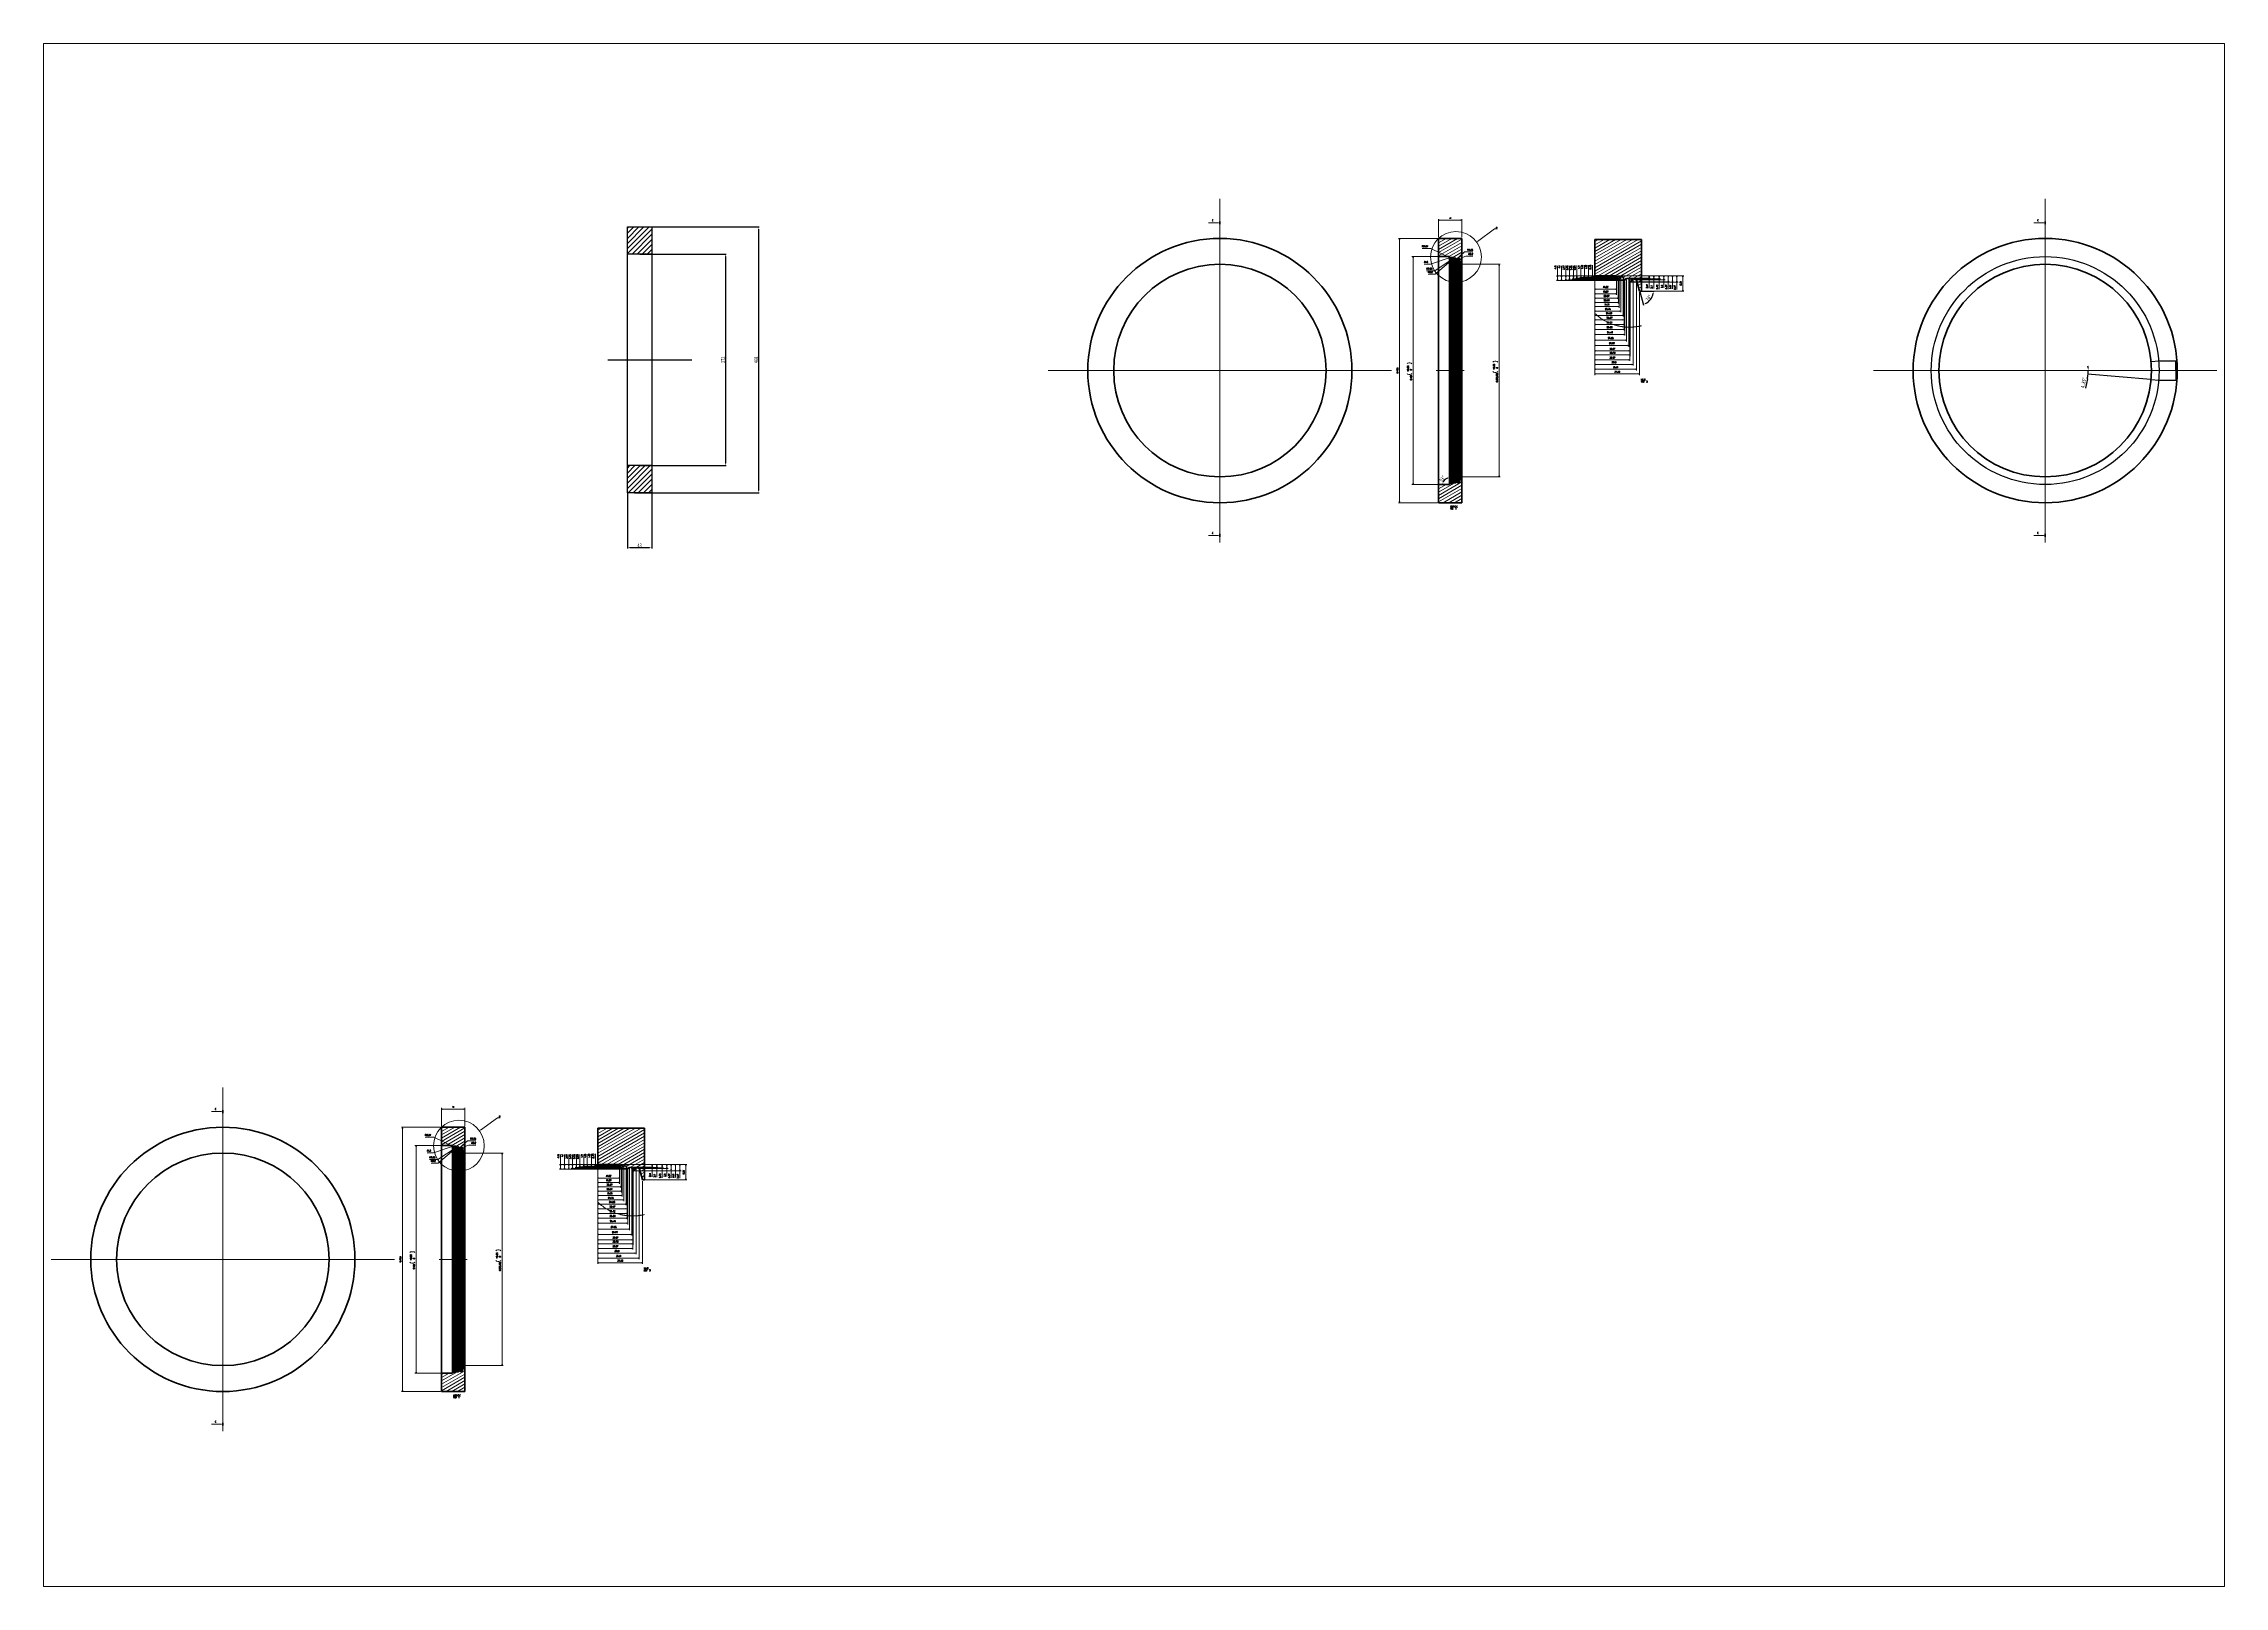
# Paper-space layout '布局1' of a CAD drawing. Extents: x 30 to 267, y 21 to 189.
# The model-space entities are those that its viewports show. They can reach past a viewport. Long polylines and large blocks are cut down to what shows.
import ezdxf

# ---------------------------------------------------------------- set-up
doc = ezdxf.new("R2010")
doc.units = 0
doc.linetypes.add('DASHDOT', pattern=[18.5, 12, -3, 0.5, -3])
doc.styles.add('标准', font='', dxfattribs={"width": 0.667})
doc.styles.get('标准').set_extended_font_data('宋体')
doc.dimstyles.get("Standard").update_dxf_attribs({"dimtxt": 0.18, "dimasz": 0.18, "dimexe": 0.18, "dimexo": 0.0625, "dimgap": 0.09, "dimtad": 0, "dimtoh": 1, "dimdec": 4, "dimzin": 0, "dimdsep": 46, "dimtxsty": '标准', "dimcen": 0.09, "dimadec": 0, "dimazin": 0, "dimtfac": 1, "dimtdec": 4, "dimtofl": 0, "dimtmove": 0, "dimatfit": 3, "dimfxl": 1, "dimtolj": 1, "dimtzin": 0, "dimarcsym": 0})

# ---------------------------------------------------------------- blocks, each defined once
blk = doc.blocks.new('*D1')
at = {"color": 0, "lineweight": -2, "transparency": 16777216}
for p, q in [((822.6, 1347.4), (974.2, 1347.4)), ((972.9, 1343.4), (972.9, 979.4)), ((822.6, 975.4), (974.2, 975.4))]:
    blk.add_line(p, q, dxfattribs=at)
at = {"color": 0, "transparency": 16777216}
for points in [[(972.2, 1343.4), (973.6, 1343.4), (972.9, 1347.4)], [(972.2, 979.4), (973.6, 979.4), (972.9, 975.4)]]:
    blk.add_solid(points, dxfattribs=at)
at = {"layer": 'Defpoints', "color": 0, "transparency": 16777216}
for p in [(822, 1347.4), (822, 975.4), (972.9, 975.4)]:
    blk.add_point(p, dxfattribs=at)
at = {"color": 0, "transparency": 16777216, "insert": (968.8, 1161.4), "char_height": 7, "attachment_point": 5, "rotation": 90, "style": '标准'}
blk.add_mtext('372', dxfattribs=at)
blk = doc.blocks.new('*D2')
at = {"color": 0, "lineweight": -2, "transparency": 16777216}
for p, q in [((822.6, 1395.4), (1032.5, 1395.4)), ((1031.2, 1391.4), (1031.2, 931.4)), ((813.2, 927.4), (1032.5, 927.4))]:
    blk.add_line(p, q, dxfattribs=at)
at = {"color": 0, "transparency": 16777216}
for points in [[(1030.6, 1391.4), (1031.9, 1391.4), (1031.2, 1395.4)], [(1030.6, 931.4), (1031.9, 931.4), (1031.2, 927.4)]]:
    blk.add_solid(points, dxfattribs=at)
at = {"layer": 'Defpoints', "color": 0, "transparency": 16777216}
for p in [(822, 1395.4), (812.6, 927.4), (1031.2, 927.4)]:
    blk.add_point(p, dxfattribs=at)
at = {"color": 0, "transparency": 16777216, "insert": (1027.1, 1161.4), "char_height": 7, "attachment_point": 5, "rotation": 90, "style": '标准'}
blk.add_mtext('468', dxfattribs=at)
blk = doc.blocks.new('*D3')
at = {"color": 0, "lineweight": -2, "transparency": 16777216}
for p, q in [((800.5, 926.8), (800.5, 829.5)), ((843.5, 926.8), (843.5, 829.5)), ((839.5, 830.7), (804.5, 830.7))]:
    blk.add_line(p, q, dxfattribs=at)
at = {"color": 0, "transparency": 16777216}
for points in [[(804.5, 831.4), (804.5, 830.1), (800.5, 830.7)], [(839.5, 831.4), (839.5, 830.1), (843.5, 830.7)]]:
    blk.add_solid(points, dxfattribs=at)
at = {"layer": 'Defpoints', "color": 0, "transparency": 16777216}
for p in [(800.5, 927.4), (843.5, 927.4), (800.5, 830.7)]:
    blk.add_point(p, dxfattribs=at)
at = {"color": 0, "transparency": 16777216, "insert": (822, 834.9), "char_height": 7, "attachment_point": 5, "style": '标准'}
blk.add_mtext('43', dxfattribs=at)
blk = doc.blocks.new('*D4')
at = {"color": 0, "lineweight": -2, "transparency": 16777216}
blk.add_line((2247.7, 944.1), (2248.3, 955.2), dxfattribs=at)
blk.add_arc((2247.6, 942), 11.9, 106.3168, 160.6837, dxfattribs=at)
at = {"color": 0, "transparency": 16777216}
for points in [[(2237, 945.9), (2235.7, 946.1), (2235.7, 942)], [(2244.2, 954.1), (2244.3, 952.8), (2248.2, 953.9)]]:
    blk.add_solid(points, dxfattribs=at)
at = {"layer": 'Defpoints', "color": 0, "transparency": 16777216}
for p in [(2228.6, 942), (2242, 952.5), (2247.6, 942), (2247.6, 942), (2247.7, 943.4)]:
    blk.add_point(p, dxfattribs=at)
at = {"color": 0, "transparency": 16777216, "insert": (2235, 952), "char_height": 7, "attachment_point": 5, "rotation": 51.4105, "style": '标准'}
blk.add_mtext('93°', dxfattribs=at)
blk = doc.blocks.new('*D5')
at = {"color": 0, "lineweight": -2, "transparency": 16777216}
for p, q in [((2582.6, 1281.7), (2589.4, 1257.9)), ((2585.3, 1282.3), (2607.8, 1282.3))]:
    blk.add_line(p, q, dxfattribs=at)
blk.add_arc((2582.4, 1282.3), 24.1, 295.5021, 350.4979, dxfattribs=at)
at = {"color": 0, "transparency": 16777216}
for points in [[(2605.5, 1278.4), (2606.9, 1278.3), (2606.5, 1282.3)], [(2593, 1259.9), (2592.6, 1261.1), (2589, 1259.1)]]:
    blk.add_solid(points, dxfattribs=at)
at = {"layer": 'Defpoints', "color": 0, "transparency": 16777216}
for p in [(2576.8, 1301.8), (2582.4, 1282.3), (2582.4, 1282.3), (2584.6, 1282.3), (2598.1, 1264)]:
    blk.add_point(p, dxfattribs=at)
at = {"color": 0, "transparency": 16777216, "insert": (2598.4, 1270.3), "char_height": 7, "attachment_point": 5, "rotation": 53, "style": '标准'}
blk.add_mtext('74°', dxfattribs=at)
blk = doc.blocks.new('*D6')
at = {"color": 0, "lineweight": -2, "transparency": 16777216}
for p, q in [((2259.7, 947.9), (2248.1, 963)), ((2269.6, 956.2), (2269.6, 970.3))]:
    blk.add_line(p, q, dxfattribs=at)
blk.add_arc((2269.6, 935.1), 34, 96.7492, 120.7511, dxfattribs=at)
at = {"color": 0, "transparency": 16777216}
for points in [[(2252.6, 963.7), (2251.8, 964.8), (2248.9, 962)], [(2265.5, 969.5), (2265.6, 968.2), (2269.6, 969.1)]]:
    blk.add_solid(points, dxfattribs=at)
at = {"layer": 'Defpoints', "color": 0, "transparency": 16777216}
for p in [(2262.2, 968.3), (2260.1, 947.4), (2262, 945), (2269.6, 955.5), (2269.6, 910)]:
    blk.add_point(p, dxfattribs=at)
at = {"color": 0, "transparency": 16777216, "insert": (2257.3, 971.2), "char_height": 7, "attachment_point": 5, "rotation": 18.7501, "style": '标准'}
blk.add_mtext('38°', dxfattribs=at)
blk = doc.blocks.new('*D12')
at = {"color": 0, "lineweight": -2, "transparency": 16777216}
for p, q in [((3370.8, 1128.2), (3367.6, 1111.7)), ((3482.1, 1126.8), (3370.6, 1136.2))]:
    blk.add_line(p, q, dxfattribs=at)
for start, end in [(349.0937, 355.15), (349.0958, 352.1229), (3.0271, 6.0542), (355.15, 0)]:
    blk.add_arc((3296.4, 1142.5), 75.7, start, end, dxfattribs=at)
at = {"color": 0, "transparency": 16777216}
for points in [[(3370.8, 1132.2), (3372.1, 1132.1), (3371.9, 1136.1)], [(3372.7, 1146.5), (3371.4, 1146.5), (3372.2, 1142.5)]]:
    blk.add_solid(points, dxfattribs=at)
at = {"layer": 'Defpoints', "color": 0, "transparency": 16777216}
for p in [(2994.2, 1142.5), (3372.1, 1140.4), (3482.8, 1126.7), (3496.2, 1125.6), (3598.7, 1142.5)]:
    blk.add_point(p, dxfattribs=at)
at = {"color": 0, "transparency": 16777216, "insert": (3364.6, 1120.8), "char_height": 7, "attachment_point": 5, "rotation": 79.0937, "style": '标准'}
blk.add_mtext('4,85°', dxfattribs=at)

msp = doc.modelspace()

# ---------------------------------------------------------------- hatches: boundary and pattern name
h = msp.add_hatch()
h.set_pattern_fill('ANSI31', color=256, scale=2)
h.paths.add_polyline_path([(843.4654, 1395.428), (800.4654, 1395.428), (800.4654, 1347.428), (843.4654, 1347.428)])
h.paths.add_polyline_path([(843.4654, 975.428), (800.4654, 975.428), (800.4654, 927.428), (843.4654, 927.428)])

# ---------------------------------------------------------------- linework, layer by layer
at = {"color": 7, "linetype": 'DASHDOT', "lineweight": 13}
for p, q in [((1843.5192, 1444.774), (1843.5192, 840.274)), ((3296.4351, 1444.774), (3296.4351, 840.274)), ((1843.5192, 1400.024), (1843.5192, 855.024)), ((3296.4351, 1400.024), (3296.4351, 855.024)), ((2145.7692, 1142.524), (1541.2692, 1142.524)), ((2273.6669, 1142.524), (2224.4669, 1142.524)), ((3598.6851, 1142.524), (2994.1851, 1142.524)), ((88.3325, -119.1496), (88.3325, -723.6496)), ((88.3325, -163.8996), (88.3325, -708.8996)), ((390.5825, -421.3996), (-213.9175, -421.3996)), ((518.4802, -421.3996), (469.2802, -421.3996))]:
    msp.add_line(p, q, dxfattribs=at)
for p, q in [((800.4654, 927.428), (800.4654, 1395.428)), ((800.4654, 1395.428), (843.4654, 1395.428)), ((843.4654, 1395.428), (843.4654, 927.428)), ((843.4654, 1347.428), (800.4654, 1347.428)), ((2542.486, 1304.7997), (2544.8256, 1306.6775)), ((2545.5523, 1303.6608), (2545.0192, 1305.2539)), ((2556.0673, 1300.9711), (2555.176, 1302.4421)), ((2555.4036, 1301.1419), (2555.1914, 1300.8028)), ((2566.2628, 1298.1438), (2565.3712, 1299.6146)), ((2565.3871, 1297.9754), (2565.5992, 1298.3145)), ((765.9857, 1161.428), (913.6835, 1161.428)), ((843.4654, 975.428), (800.4654, 975.428)), ((843.4654, 927.428), (800.4654, 927.428))]:
    msp.add_line(p, q)
at = {"color": 7, "lineweight": 13}
for p, q in [((1840.6214, 1402.524), (1823.5192, 1402.524)), ((2228.5669, 1377.024), (2228.5669, 1409.0025)), ((2228.5669, 1407.0025), (2269.567, 1407.0025)), ((2269.567, 1377.024), (2269.567, 1409.0025)), ((3293.5373, 1402.524), (3276.4351, 1402.524)), ((2226.5669, 1375.024), (2157.8448, 1375.024)), ((2159.8448, 910.024), (2159.8448, 1375.024)), ((2214.6859, 1357.5836), (2199.6209, 1357.5836)), ((2250.0136, 1340.6171), (2214.6859, 1357.5836)), ((2228.5669, 1355.8549), (2261.7687, 1375.024)), ((2228.5669, 1361.6284), (2251.7687, 1375.024)), ((2228.5669, 1367.4019), (2241.7687, 1375.024)), ((2228.5669, 1373.1754), (2231.7687, 1375.024)), ((2228.5669, 1350.0814), (2269.567, 1373.7528)), ((2228.5669, 1344.3079), (2269.567, 1367.9793)), ((2236.3431, 1343.024), (2269.567, 1362.2058)), ((2246.3431, 1343.024), (2269.567, 1356.4323)), ((2253.5307, 1341.4003), (2269.567, 1350.6588)), ((2258.7874, 1337.5922), (2274.2034, 1351.1911)), ((2258.977, 1338.7712), (2269.567, 1344.8853)), ((2259.359, 1337.4413), (2276.2908, 1343.7423)), ((2274.2034, 1351.1911), (2288.9884, 1351.1911)), ((2276.2908, 1343.7423), (2288.9058, 1343.7423)), ((2503.6403, 1329.2288), (2580.0439, 1373.3404)), ((2503.6403, 1335.0023), (2570.0439, 1373.3404)), ((2503.6403, 1340.7758), (2560.0439, 1373.3404)), ((2503.6403, 1346.5493), (2550.0439, 1373.3404)), ((2503.6403, 1352.3228), (2540.0439, 1373.3404)), ((2503.6403, 1358.0963), (2530.0439, 1373.3404)), ((2503.6403, 1363.8698), (2520.0439, 1373.3404)), ((2503.6403, 1369.6433), (2510.0439, 1373.3404)), ((2503.6403, 1323.4553), (2585.6403, 1370.798)), ((2503.6403, 1317.6818), (2585.6403, 1365.0245)), ((2503.6403, 1311.9083), (2585.6403, 1359.251)), ((2509.1926, 1309.3404), (2585.6403, 1353.4775)), ((2519.1926, 1309.3404), (2585.6403, 1347.704)), ((2226.5669, 1343.024), (2181.6598, 1343.024)), ((2183.6598, 942.024), (2183.6598, 1343.024)), ((2214.481, 1330.0147), (2203.301, 1330.0147)), ((2222.1165, 1318.2797), (2207.3315, 1318.2797)), ((2222.7827, 1312.0793), (2210.1677, 1312.0793)), ((2249.1596, 1341.6925), (2214.481, 1330.0147)), ((2254.3348, 1339.5749), (2222.1165, 1318.2797)), ((2254.4486, 1338.9247), (2222.7827, 1312.0793)), ((2247.6617, 943.434), (2247.6617, 1341.614)), ((2248.7587, 944.8009), (2248.7587, 1340.2471)), ((2249.032, 944.8767), (2249.032, 1340.1713)), ((2249.9229, 944.5786), (2249.9229, 1340.4694)), ((2254.2563, 946.1784), (2254.2563, 1338.8696)), ((2254.4831, 946.3203), (2254.4831, 1338.7277)), ((2255.0171, 945.9967), (2255.0171, 1339.0513)), ((2259.3541, 947.5921), (2259.3541, 1337.4559)), ((2259.5809, 947.734), (2259.5809, 1337.3141)), ((2260.1147, 947.4104), (2260.1147, 1337.6376)), ((2265.8126, 1336.9442), (2269.567, 1339.1118)), ((2267.233, 1331.9908), (2269.567, 1333.3383)), ((2271.067, 1329.5121), (2337.0371, 1329.5121)), ((2335.0371, 955.5359), (2335.0371, 1329.5121)), ((2501.6403, 1309.3404), (2435.8671, 1309.3404)), ((2437.8671, 1301.0316), (2437.8671, 1327.1112)), ((2501.6403, 1309.3404), (2442.8013, 1309.3404)), ((2444.8013, 1301.1419), (2444.8013, 1326.9292)), ((2501.6403, 1309.3404), (2450.5945, 1309.3404)), ((2452.5945, 1301.395), (2452.5945, 1327.1762)), ((2501.6403, 1309.3404), (2456.8841, 1309.3404)), ((2458.8841, 1302.4421), (2458.8841, 1326.9566)), ((2501.6403, 1309.3404), (2463.8182, 1309.3404)), ((2465.8182, 1304.2312), (2465.8182, 1327.0094)), ((2501.6403, 1309.3404), (2470.0774, 1309.3404)), ((2472.0774, 1305.2539), (2472.0774, 1327.3378)), ((2539.682, 1309.3404), (2477.1647, 1309.3404)), ((2539.8297, 1306.5204), (2477.1647, 1306.5204)), ((2479.1647, 1306.5204), (2479.1647, 1327.0772)), ((2501.0815, 1309.3404), (2483.1215, 1309.3404)), ((2542.2669, 1306.6775), (2483.1215, 1306.6775)), ((2485.1215, 1306.6775), (2485.1215, 1327.8784)), ((2501.6403, 1309.3404), (2490.1744, 1309.3404)), ((2551.3909, 1306.7097), (2490.1744, 1306.7097)), ((2492.1744, 1306.7097), (2492.1744, 1327.9608)), ((2501.6403, 1309.3404), (2497.5026, 1309.3404)), ((2547.1552, 1307.8843), (2497.5026, 1307.8843)), ((2499.5026, 1307.8843), (2499.5026, 1327.9689)), ((2503.6403, 1307.3404), (2503.6403, 1283.6565)), ((2503.6403, 1307.3404), (2503.6403, 1275.6491)), ((2503.6403, 1307.3404), (2503.6403, 1268.1696)), ((2503.6403, 1307.3404), (2503.6403, 1260.3349)), ((2503.6403, 1307.3404), (2503.6403, 1253.0577)), ((2503.6403, 1307.3404), (2503.6403, 1245.0278)), ((2503.6403, 1307.3404), (2503.6403, 1237.7126)), ((2503.6403, 1307.3404), (2503.6403, 1229.7214)), ((2503.6403, 1307.3404), (2503.6403, 1213.072)), ((2503.6403, 1307.3404), (2503.6403, 1221.3967)), ((2503.6403, 1307.3404), (2503.6403, 1204.0813)), ((2503.6403, 1307.3404), (2503.6403, 1193.946)), ((2503.6403, 1307.3404), (2503.6403, 1184.5169)), ((2503.6403, 1307.3404), (2503.6403, 1168.0153)), ((2503.6403, 1307.3404), (2503.6403, 1175.0943)), ((2503.6403, 1307.3404), (2503.6403, 1159.6089)), ((2503.6403, 1307.3404), (2503.6403, 1151.4397)), ((2503.6403, 1307.3404), (2503.6403, 1142.8098)), ((2503.6403, 1307.3404), (2503.6403, 1134.5583)), ((2529.1926, 1309.3404), (2585.6403, 1341.9305)), ((2539.1926, 1309.3404), (2585.6403, 1336.157)), ((2541.682, 1307.3404), (2541.682, 1283.6565)), ((2542.1697, 1305.2858), (2585.6403, 1330.3835)), ((2543.682, 1309.3404), (2601.1882, 1309.3404)), ((2543.682, 1309.3404), (2619.0147, 1309.3404)), ((2543.682, 1309.3404), (2650.0364, 1309.3404)), ((2543.682, 1309.3404), (2634.9188, 1309.3404)), ((2543.682, 1309.3404), (2609.313, 1309.3404)), ((2543.682, 1309.3404), (2627.2289, 1309.3404)), ((2543.682, 1309.3404), (2660.4398, 1309.3404)), ((2543.682, 1309.3404), (2642.0844, 1309.3404)), ((2549.1552, 1305.8843), (2549.1552, 1245.0278)), ((2553.5678, 1306.0929), (2585.6403, 1324.61)), ((2560.9872, 1304.603), (2585.6403, 1318.8365)), ((2564.4604, 1300.8347), (2585.6403, 1313.063)), ((2576.7112, 1302.1342), (2585.6403, 1307.2895)), ((2599.1882, 1287.7135), (2599.1882, 1309.3404)), ((2607.313, 1287.1806), (2607.313, 1309.3404)), ((2617.0147, 1285.9827), (2617.0147, 1309.3404)), ((2625.2289, 1288.0813), (2625.2289, 1309.3404)), ((2632.9188, 1286.0351), (2632.9188, 1309.3404)), ((2640.0844, 1286.6301), (2640.0844, 1309.3404)), ((2648.0364, 1285.2661), (2648.0364, 1309.3404)), ((2658.4398, 1282.3166), (2658.4398, 1309.3404)), ((2553.019, 1301.0316), (2435.8671, 1301.0316)), ((2553.4036, 1301.1419), (2442.8013, 1301.1419)), ((2554.5405, 1301.395), (2450.5945, 1301.395)), ((2553.176, 1302.4421), (2456.8841, 1302.4421)), ((2544.3521, 1304.2312), (2463.8182, 1304.2312)), ((2543.0192, 1305.2539), (2470.0774, 1305.2539)), ((2503.6403, 1285.6565), (2541.682, 1285.6565)), ((2503.6403, 1277.6491), (2541.8297, 1277.6491)), ((2503.6403, 1270.1696), (2544.8256, 1270.1696)), ((2541.8297, 1304.5204), (2541.8297, 1275.6491)), ((2544.8256, 1304.6775), (2544.8256, 1268.1696)), ((2545.0192, 1303.2539), (2545.0192, 1260.3349)), ((2546.3521, 1302.2312), (2546.3521, 1253.0577)), ((2553.3909, 1304.7097), (2553.3909, 1237.7126)), ((2554.9882, 1301.1395), (2557.4232, 1302.5454)), ((2555.019, 1299.0316), (2555.019, 1229.7214)), ((2555.176, 1300.4421), (2555.176, 1221.3967)), ((2555.4036, 1299.1419), (2555.4036, 1213.072)), ((2556.5405, 1299.395), (2556.5405, 1204.0813)), ((2559.3504, 1303.0569), (2559.3504, 1193.946)), ((2561.3504, 1305.0569), (2601.1882, 1305.0569)), ((2563.5866, 1301.8821), (2563.5866, 1184.5169)), ((2565.3712, 1297.6146), (2565.3712, 1175.0943)), ((2565.3712, 1297.6146), (2565.3712, 1159.6089)), ((2565.5866, 1303.8821), (2619.0147, 1303.8821)), ((2565.5992, 1296.3145), (2565.5992, 1168.0153)), ((2567.2147, 1298.2042), (2650.0364, 1298.2042)), ((2567.5992, 1298.3145), (2642.0844, 1298.3145)), ((2568.7357, 1298.5676), (2634.9188, 1298.5676)), ((2570.8582, 1301.9447), (2570.8582, 1151.4397)), ((2572.8582, 1303.9447), (2609.313, 1303.9447)), ((2576.654, 1300.3337), (2576.654, 1142.8098)), ((2578.1316, 1297.1808), (2585.6403, 1301.516)), ((2578.654, 1302.3337), (2627.2289, 1302.3337)), ((2579.5519, 1292.2274), (2585.6403, 1295.7425)), ((2580.9724, 1287.2739), (2585.6403, 1289.969)), ((2582.3927, 1282.3205), (2585.6403, 1284.1954)), ((2582.3938, 1280.3166), (2582.3938, 1134.5583)), ((2586.6403, 1282.3166), (2660.4398, 1282.3166)), ((2503.6403, 1262.3349), (2545.0192, 1262.3349)), ((2503.6403, 1255.0577), (2546.3521, 1255.0577)), ((2503.6403, 1247.0278), (2549.1552, 1247.0278)), ((2503.6403, 1239.7126), (2553.3909, 1239.7126)), ((2503.6403, 1231.7214), (2555.019, 1231.7214)), ((2503.6403, 1223.3967), (2555.176, 1223.3967)), ((2503.6403, 1215.072), (2555.4036, 1215.072)), ((2503.6403, 1206.0813), (2556.5405, 1206.0813)), ((2503.6403, 1195.946), (2559.3504, 1195.946)), ((2503.6403, 1186.5169), (2563.5866, 1186.5169)), ((2503.6403, 1177.0943), (2565.3712, 1177.0943)), ((2503.6403, 1170.0153), (2565.5992, 1170.0153)), ((2503.6403, 1161.6089), (2565.3712, 1161.6089)), ((2503.6403, 1153.4397), (2570.8582, 1153.4397)), ((2503.6403, 1144.8098), (2576.654, 1144.8098)), ((2503.6403, 1136.5583), (2582.3938, 1136.5583)), ((2226.5669, 942.024), (2181.6598, 942.024)), ((2228.5669, 922.8423), (2269.567, 946.5136)), ((2228.5669, 928.6158), (2256.139, 944.5345)), ((2228.5669, 934.3893), (2241.7907, 942.024)), ((2228.5669, 940.1628), (2231.7907, 942.024)), ((2228.5669, 917.0688), (2269.567, 940.7401)), ((2228.5669, 911.2952), (2269.567, 934.9666)), ((2236.3651, 910.024), (2269.567, 929.1931)), ((2246.3651, 910.024), (2269.567, 923.4196)), ((2258.9413, 946.1524), (2260.4234, 947.0081)), ((2266.5053, 950.5194), (2269.567, 952.2871)), ((2271.067, 955.5359), (2337.0371, 955.5359)), ((2226.5669, 910.024), (2157.8448, 910.024)), ((2256.3651, 910.024), (2269.567, 917.6461)), ((2266.3651, 910.024), (2269.567, 911.8726)), ((1840.6214, 852.524), (1823.5192, 852.524)), ((3293.5373, 852.524), (3276.4351, 852.524)), ((85.4347, -161.3996), (68.3325, -161.3996)), ((471.3802, -188.8996), (402.6581, -188.8996)), ((404.6581, -653.8996), (404.6581, -188.8996)), ((473.3802, -186.8996), (473.3802, -154.9211)), ((473.3802, -156.9211), (514.3802, -156.9211)), ((473.3802, -208.0687), (506.582, -188.8996)), ((473.3802, -202.2952), (496.582, -188.8996)), ((473.3802, -196.5217), (486.582, -188.8996)), ((473.3802, -190.7482), (476.582, -188.8996)), ((473.3802, -213.8422), (514.3802, -190.1708)), ((514.3802, -186.8996), (514.3802, -154.9211)), ((748.4536, -234.6949), (824.8572, -190.5832)), ((748.4536, -228.9214), (814.8572, -190.5832)), ((748.4536, -223.1478), (804.8572, -190.5832)), ((748.4536, -217.3743), (794.8572, -190.5832)), ((748.4536, -211.6008), (784.8572, -190.5832)), ((748.4536, -205.8273), (774.8572, -190.5832)), ((748.4536, -200.0538), (764.8572, -190.5832)), ((748.4536, -194.2803), (754.8572, -190.5832)), ((471.3802, -220.8996), (426.4731, -220.8996)), ((428.4731, -621.8996), (428.4731, -220.8996)), ((459.4992, -206.34), (444.4342, -206.34)), ((493.9729, -222.2311), (459.2943, -233.909)), ((494.8269, -223.3065), (459.4992, -206.34)), ((499.1481, -224.3488), (466.9298, -245.6439)), ((499.2619, -224.9989), (467.5959, -251.8444)), ((473.3802, -219.6157), (514.3802, -195.9443)), ((481.1564, -220.8996), (514.3802, -201.7178)), ((491.1564, -220.8996), (514.3802, -207.4913)), ((492.4749, -620.4896), (492.4749, -222.3096)), ((493.572, -619.1227), (493.572, -223.6765)), ((493.8452, -619.0469), (493.8452, -223.7523)), ((494.7361, -619.345), (494.7361, -223.4542)), ((498.344, -222.5234), (514.3802, -213.2648)), ((499.0696, -617.7452), (499.0696, -225.054)), ((499.2964, -617.6033), (499.2964, -225.1959)), ((499.8304, -617.9269), (499.8304, -224.8723)), ((503.6007, -226.3314), (519.0167, -212.7325)), ((503.7903, -225.1524), (514.3802, -219.0383)), ((504.1674, -616.3315), (504.1674, -226.4677)), ((504.1722, -226.4823), (521.1041, -220.1813)), ((504.3942, -616.1896), (504.3942, -226.6096)), ((504.9279, -616.5132), (504.9279, -226.286)), ((510.6259, -226.9794), (514.3802, -224.8118)), ((519.0167, -212.7325), (533.8017, -212.7325)), ((521.1041, -220.1813), (533.7191, -220.1813)), ((748.4536, -240.4684), (830.4536, -193.1256)), ((748.4536, -246.2419), (830.4536, -198.8991)), ((748.4536, -252.0154), (830.4536, -204.6726)), ((754.0059, -254.5832), (830.4536, -210.4461)), ((764.0059, -254.5832), (830.4536, -216.2196)), ((774.0059, -254.5832), (830.4536, -221.9931)), ((784.0059, -254.5832), (830.4536, -227.7666)), ((459.2943, -233.909), (448.1143, -233.909)), ((466.9298, -245.6439), (452.1448, -245.6439)), ((467.5959, -251.8444), (454.981, -251.8444)), ((512.0463, -231.9328), (514.3802, -230.5853)), ((515.8802, -234.4115), (581.8504, -234.4115)), ((579.8504, -608.3877), (579.8504, -234.4115)), ((746.4536, -254.5832), (680.6804, -254.5832)), ((797.8323, -262.892), (680.6804, -262.892)), ((682.6804, -262.892), (682.6804, -236.8124)), ((746.4536, -254.5832), (687.6146, -254.5832)), ((798.2169, -262.7817), (687.6146, -262.7817)), ((689.6146, -262.7817), (689.6146, -236.9944)), ((746.4536, -254.5832), (695.4078, -254.5832)), ((799.3538, -262.5286), (695.4078, -262.5286)), ((697.4078, -262.5286), (697.4078, -236.7474)), ((746.4536, -254.5832), (701.6974, -254.5832)), ((797.9893, -261.4815), (701.6974, -261.4815)), ((703.6974, -261.4815), (703.6974, -236.967)), ((746.4536, -254.5832), (708.6315, -254.5832)), ((789.1654, -259.6924), (708.6315, -259.6924)), ((710.6315, -259.6924), (710.6315, -236.9142)), ((746.4536, -254.5832), (714.8907, -254.5832)), ((787.8325, -258.6697), (714.8907, -258.6697)), ((716.8907, -258.6697), (716.8907, -236.5858)), ((784.4952, -254.5832), (721.978, -254.5832)), ((784.643, -257.4032), (721.978, -257.4032)), ((723.978, -257.4032), (723.978, -236.8464)), ((745.8948, -254.5832), (727.9348, -254.5832)), ((787.0802, -257.2462), (727.9348, -257.2462)), ((729.9348, -257.2462), (729.9348, -236.0453)), ((746.4536, -254.5832), (734.9877, -254.5832)), ((796.2042, -257.214), (734.9877, -257.214)), ((736.9877, -257.214), (736.9877, -235.9628)), ((746.4536, -254.5832), (742.3159, -254.5832)), ((791.9685, -256.0393), (742.3159, -256.0393)), ((744.3159, -256.0393), (744.3159, -235.9547)), ((748.4536, -256.5832), (748.4536, -280.2671)), ((748.4536, -256.5832), (748.4536, -288.2745)), ((748.4536, -256.5832), (748.4536, -295.754)), ((748.4536, -256.5832), (748.4536, -303.5887)), ((748.4536, -256.5832), (748.4536, -310.8659)), ((748.4536, -256.5832), (748.4536, -318.8958)), ((748.4536, -256.5832), (748.4536, -326.2111)), ((748.4536, -256.5832), (748.4536, -334.2022)), ((748.4536, -256.5832), (748.4536, -350.8517)), ((748.4536, -256.5832), (748.4536, -342.5269)), ((748.4536, -256.5832), (748.4536, -359.8423)), ((748.4536, -256.5832), (748.4536, -369.9777)), ((748.4536, -256.5832), (748.4536, -379.4067)), ((748.4536, -256.5832), (748.4536, -395.9084)), ((748.4536, -256.5832), (748.4536, -388.8293)), ((748.4536, -256.5832), (748.4536, -404.3147)), ((748.4536, -256.5832), (748.4536, -412.4839)), ((748.4536, -256.5832), (748.4536, -421.1138)), ((748.4536, -256.5832), (748.4536, -429.3653)), ((786.4952, -256.5832), (786.4952, -280.2671)), ((786.643, -259.4032), (786.643, -288.2745)), ((786.983, -258.6378), (830.4536, -233.5401)), ((788.4952, -254.5832), (846.0015, -254.5832)), ((788.4952, -254.5832), (863.828, -254.5832)), ((788.4952, -254.5832), (894.8497, -254.5832)), ((788.4952, -254.5832), (879.7321, -254.5832)), ((788.4952, -254.5832), (854.1263, -254.5832)), ((788.4952, -254.5832), (872.0422, -254.5832)), ((788.4952, -254.5832), (905.2531, -254.5832)), ((788.4952, -254.5832), (886.8976, -254.5832)), ((789.6389, -259.2462), (789.6389, -295.754)), ((789.8325, -260.6697), (789.8325, -303.5887)), ((791.1654, -261.6924), (791.1654, -310.8659)), ((793.9685, -258.0393), (793.9685, -318.8958)), ((798.2042, -259.214), (798.2042, -326.2111)), ((798.381, -257.8307), (830.4536, -239.3137)), ((799.8015, -262.7841), (802.2365, -261.3783)), ((799.8323, -264.892), (799.8323, -334.2022)), ((799.9893, -263.4815), (799.9893, -342.5269)), ((800.2169, -264.7817), (800.2169, -350.8517)), ((801.3538, -264.5286), (801.3538, -359.8423)), ((804.1637, -260.8667), (804.1637, -369.9777)), ((805.8005, -259.3206), (830.4536, -245.0872)), ((806.1637, -258.8667), (846.0015, -258.8667)), ((808.3998, -262.0415), (808.3998, -379.4067)), ((809.2737, -263.0889), (830.4536, -250.8607)), ((810.1844, -266.309), (810.1844, -388.8293)), ((810.1844, -266.309), (810.1844, -404.3147)), ((810.3998, -260.0415), (863.828, -260.0415)), ((810.4125, -267.6091), (810.4125, -395.9084)), ((812.028, -265.7194), (894.8497, -265.7194)), ((812.4125, -265.6091), (886.8976, -265.6091)), ((813.549, -265.356), (879.7321, -265.356)), ((815.6715, -261.9789), (815.6715, -412.4839)), ((817.6715, -259.9789), (854.1263, -259.9789)), ((821.4673, -263.5899), (821.4673, -421.1138)), ((821.5245, -261.7894), (830.4536, -256.6342)), ((822.9449, -266.7428), (830.4536, -262.4077)), ((823.4673, -261.5899), (872.0422, -261.5899)), ((824.3652, -271.6963), (830.4536, -268.1812)), ((844.0015, -276.2101), (844.0015, -254.5832)), ((852.1263, -276.743), (852.1263, -254.5832)), ((861.828, -277.9409), (861.828, -254.5832)), ((870.0422, -275.8423), (870.0422, -254.5832)), ((877.7321, -277.8885), (877.7321, -254.5832)), ((884.8976, -277.2935), (884.8976, -254.5832)), ((892.8497, -278.6575), (892.8497, -254.5832)), ((903.2531, -281.607), (903.2531, -254.5832)), ((748.4536, -278.2671), (786.4952, -278.2671)), ((748.4536, -286.2745), (786.643, -286.2745)), ((748.4536, -293.754), (789.6389, -293.754)), ((748.4536, -301.5887), (789.8325, -301.5887)), ((825.7856, -276.6497), (830.4536, -273.9547)), ((827.206, -281.6031), (830.4536, -279.7282)), ((827.2071, -283.607), (827.2071, -429.3653)), ((831.4536, -281.607), (905.2531, -281.607)), ((748.4536, -308.8659), (791.1654, -308.8659)), ((748.4536, -316.8958), (793.9685, -316.8958)), ((748.4536, -324.2111), (798.2042, -324.2111)), ((748.4536, -332.2022), (799.8323, -332.2022)), ((748.4536, -340.5269), (799.9893, -340.5269)), ((748.4536, -348.8517), (800.2169, -348.8517)), ((748.4536, -357.8423), (801.3538, -357.8423)), ((748.4536, -367.9777), (804.1637, -367.9777)), ((748.4536, -377.4067), (808.3998, -377.4067)), ((748.4536, -386.8293), (810.1844, -386.8293)), ((748.4536, -393.9084), (810.4125, -393.9084)), ((748.4536, -402.3147), (810.1844, -402.3147)), ((748.4536, -410.4839), (815.6715, -410.4839)), ((748.4536, -419.1138), (821.4673, -419.1138)), ((748.4536, -427.3653), (827.2071, -427.3653)), ((511.3185, -613.4042), (514.3802, -611.6365)), ((515.8802, -608.3877), (581.8504, -608.3877)), ((471.3802, -621.8996), (426.4731, -621.8996)), ((473.3802, -641.0814), (514.3802, -617.41)), ((473.3802, -635.3079), (500.9523, -619.3891)), ((473.3802, -629.5344), (486.604, -621.8996)), ((473.3802, -623.7609), (476.604, -621.8996)), ((473.3802, -646.8549), (514.3802, -623.1835)), ((473.3802, -652.6284), (514.3802, -628.957)), ((481.1784, -653.8996), (514.3802, -634.7305)), ((491.1784, -653.8996), (514.3802, -640.504)), ((501.1784, -653.8996), (514.3802, -646.2775)), ((503.7546, -617.7712), (505.2367, -616.9155)), ((511.1784, -653.8996), (514.3802, -652.051)), ((471.3802, -653.8996), (402.6581, -653.8996)), ((85.4347, -711.3996), (68.3325, -711.3996))]:
    msp.add_line(p, q, dxfattribs=at)
at = {"color": 7, "lineweight": 100}
for p, q in [((1843.5192, 1405.024), (1843.5192, 1400.024)), ((3296.4351, 1405.024), (3296.4351, 1400.024)), ((1843.5192, 850.024), (1843.5192, 855.024)), ((3296.4351, 850.024), (3296.4351, 855.024)), ((88.3325, -158.8996), (88.3325, -163.8996)), ((88.3325, -713.8996), (88.3325, -708.8996))]:
    msp.add_line(p, q, dxfattribs=at)
at = {"color": 7, "lineweight": 35}
for p, q in [((2228.5669, 1375.024), (2269.567, 1375.024)), ((2228.5669, 1343.024), (2228.5669, 1375.024)), ((2269.567, 1329.5121), (2269.567, 1375.024)), ((2503.6403, 1309.3404), (2503.6403, 1373.3404)), ((2503.6403, 1373.3404), (2585.6403, 1373.3404)), ((2585.6403, 1282.3166), (2585.6403, 1373.3404)), ((2228.5669, 942.024), (2228.5669, 1343.024)), ((2228.5669, 1343.024), (2247.5878, 1343.024)), ((2247.5878, 942.024), (2247.5878, 1343.024)), ((2247.6617, 1341.614), (2247.5878, 1343.024)), ((2249.032, 1340.1713), (2248.7587, 1340.2471)), ((2249.9229, 1340.4694), (2251.3244, 1342.296)), ((2251.3244, 942.7521), (2251.3244, 1342.296)), ((2253.4423, 1341.7086), (2251.3244, 1342.296)), ((2253.4423, 943.3394), (2253.4423, 1341.7086)), ((2254.2563, 1338.8696), (2253.4423, 1341.7086)), ((2255.0171, 1339.0513), (2256.422, 1340.8823)), ((2256.422, 944.1658), (2256.422, 1340.8823)), ((2258.5401, 1340.2949), (2256.422, 1340.8823)), ((2258.5401, 944.7531), (2258.5401, 1340.2949)), ((2258.6173, 1340.0257), (2258.5401, 1340.2949)), ((2259.3541, 1337.4559), (2258.6173, 1340.0257)), ((2260.1147, 1337.6376), (2261.9709, 1340.0567)), ((2261.9709, 1340.0567), (2262.1759, 1340.3261)), ((2262.1759, 944.7219), (2262.1759, 1340.3261)), ((2262.5012, 1340.2341), (2262.1759, 1340.3261)), ((2264.804, 1339.5955), (2262.5012, 1340.2341)), ((2265.0738, 1339.5207), (2264.804, 1339.5955)), ((2265.0738, 945.5274), (2265.0738, 1339.5207)), ((2265.151, 1339.2515), (2265.0738, 1339.5207)), ((2267.9437, 1329.5121), (2265.151, 1339.2515)), ((2267.9437, 955.5359), (2267.9437, 1329.5121)), ((2267.9437, 1329.5121), (2269.067, 1329.5121)), ((2269.067, 1329.5121), (2269.567, 1329.5121)), ((2269.567, 955.5359), (2269.567, 1329.5121)), ((2503.6403, 1309.3404), (2541.682, 1309.3404)), ((2541.8297, 1306.5204), (2541.682, 1309.3404)), ((2546.3521, 1304.2312), (2549.1552, 1307.8843)), ((2553.3909, 1306.7097), (2549.1552, 1307.8843)), ((2555.019, 1301.0316), (2553.3909, 1306.7097)), ((2544.5703, 1303.635), (2544.0239, 1303.7866)), ((2556.5405, 1301.395), (2559.3504, 1305.0569)), ((2563.5866, 1303.8821), (2559.3504, 1305.0569)), ((2563.7409, 1303.3438), (2563.5866, 1303.8821)), ((2565.2147, 1298.2042), (2563.7409, 1303.3438)), ((2566.7357, 1298.5676), (2570.4482, 1303.4057)), ((2570.4482, 1303.4057), (2570.8582, 1303.9447)), ((2571.5087, 1303.7606), (2570.8582, 1303.9447)), ((2576.1143, 1302.4834), (2571.5087, 1303.7606)), ((2576.654, 1302.3337), (2576.1143, 1302.4834)), ((2576.8084, 1301.7954), (2576.654, 1302.3337)), ((2582.3938, 1282.3166), (2576.8084, 1301.7954)), ((2582.3938, 1282.3166), (2584.6403, 1282.3166)), ((2584.6403, 1282.3166), (2585.6403, 1282.3166)), ((2228.5669, 910.024), (2228.5669, 942.024)), ((2228.5669, 942.024), (2247.5878, 942.024)), ((2247.6617, 943.434), (2247.5878, 942.024)), ((2249.032, 944.8767), (2248.7587, 944.8009)), ((2249.9229, 944.5786), (2251.3244, 942.7521)), ((2253.4423, 943.3394), (2251.3244, 942.7521)), ((2254.2563, 946.1784), (2253.4423, 943.3394)), ((2255.0171, 945.9967), (2256.422, 944.1658)), ((2258.5401, 944.7531), (2256.422, 944.1658)), ((2258.6173, 945.0223), (2258.5401, 944.7531)), ((2259.3541, 947.5921), (2258.6173, 945.0223)), ((2260.1147, 947.4104), (2261.9709, 944.9914)), ((2261.9709, 944.9914), (2262.1759, 944.7219)), ((2262.5012, 944.8139), (2262.1759, 944.7219)), ((2264.804, 945.4525), (2262.5012, 944.8139)), ((2265.0738, 945.5274), (2264.804, 945.4525)), ((2265.151, 945.7965), (2265.0738, 945.5274)), ((2267.9437, 955.5359), (2265.151, 945.7965)), ((2267.9437, 955.5359), (2269.067, 955.5359)), ((2269.067, 955.5359), (2269.567, 955.5359)), ((2269.567, 910.024), (2269.567, 955.5359)), ((2228.5669, 910.024), (2269.567, 910.024)), ((473.3802, -188.8996), (514.3802, -188.8996)), ((473.3802, -220.8996), (473.3802, -188.8996)), ((514.3802, -234.4115), (514.3802, -188.8996)), ((748.4536, -254.5832), (748.4536, -190.5832)), ((748.4536, -190.5832), (830.4536, -190.5832)), ((830.4536, -281.607), (830.4536, -190.5832)), ((473.3802, -621.8996), (473.3802, -220.8996)), ((473.3802, -220.8996), (492.4011, -220.8996)), ((492.4011, -621.8996), (492.4011, -220.8996)), ((492.4749, -222.3096), (492.4011, -220.8996)), ((493.8452, -223.7523), (493.572, -223.6765)), ((494.7361, -223.4542), (496.1377, -221.6277)), ((496.1377, -621.1715), (496.1377, -221.6277)), ((498.2556, -222.215), (496.1377, -221.6277)), ((498.2556, -620.5842), (498.2556, -222.215)), ((499.0696, -225.054), (498.2556, -222.215)), ((499.8304, -224.8723), (501.2353, -223.0414)), ((501.2353, -619.7578), (501.2353, -223.0414)), ((503.3534, -223.6287), (501.2353, -223.0414)), ((503.3534, -619.1705), (503.3534, -223.6287)), ((503.4305, -223.8979), (503.3534, -223.6287)), ((504.1674, -226.4677), (503.4305, -223.8979)), ((504.9279, -226.286), (506.7842, -223.8669)), ((506.7842, -223.8669), (506.9892, -223.5975)), ((506.9892, -619.2017), (506.9892, -223.5975)), ((507.3145, -223.6895), (506.9892, -223.5975)), ((509.6172, -224.3281), (507.3145, -223.6895)), ((509.8871, -224.403), (509.6172, -224.3281)), ((509.8871, -618.3962), (509.8871, -224.403)), ((509.9643, -224.6721), (509.8871, -224.403)), ((512.757, -234.4115), (509.9643, -224.6721)), ((512.757, -608.3877), (512.757, -234.4115)), ((512.757, -234.4115), (513.8802, -234.4115)), ((513.8802, -234.4115), (514.3802, -234.4115)), ((514.3802, -608.3877), (514.3802, -234.4115)), ((748.4536, -254.5832), (786.4952, -254.5832)), ((786.643, -257.4032), (786.4952, -254.5832)), ((789.3836, -260.2886), (788.8372, -260.1371)), ((791.1654, -259.6924), (793.9685, -256.0393)), ((798.2042, -257.214), (793.9685, -256.0393)), ((799.8323, -262.892), (798.2042, -257.214)), ((801.3538, -262.5286), (804.1637, -258.8667)), ((808.3998, -260.0415), (804.1637, -258.8667)), ((808.5542, -260.5798), (808.3998, -260.0415)), ((810.028, -265.7194), (808.5542, -260.5798)), ((811.549, -265.356), (815.2615, -260.5179)), ((815.2615, -260.5179), (815.6715, -259.9789)), ((816.322, -260.163), (815.6715, -259.9789)), ((820.9276, -261.4402), (816.322, -260.163)), ((821.4673, -261.5899), (820.9276, -261.4402)), ((821.6216, -262.1282), (821.4673, -261.5899)), ((827.2071, -281.607), (821.6216, -262.1282)), ((827.2071, -281.607), (829.4536, -281.607)), ((829.4536, -281.607), (830.4536, -281.607)), ((512.757, -608.3877), (509.9643, -618.1271)), ((512.757, -608.3877), (513.8802, -608.3877)), ((513.8802, -608.3877), (514.3802, -608.3877)), ((514.3802, -653.8996), (514.3802, -608.3877)), ((473.3802, -653.8996), (473.3802, -621.8996)), ((473.3802, -621.8996), (492.4011, -621.8996)), ((492.4749, -620.4896), (492.4011, -621.8996)), ((493.8452, -619.0469), (493.572, -619.1227)), ((494.7361, -619.345), (496.1377, -621.1715)), ((498.2556, -620.5842), (496.1377, -621.1715)), ((499.0696, -617.7452), (498.2556, -620.5842)), ((499.8304, -617.9269), (501.2353, -619.7578)), ((503.3534, -619.1705), (501.2353, -619.7578)), ((503.4305, -618.9013), (503.3534, -619.1705)), ((504.1674, -616.3315), (503.4305, -618.9013)), ((504.9279, -616.5132), (506.7842, -618.9323)), ((506.7842, -618.9323), (506.9892, -619.2017)), ((507.3145, -619.1097), (506.9892, -619.2017)), ((509.6172, -618.4711), (507.3145, -619.1097)), ((509.8871, -618.3962), (509.6172, -618.4711)), ((509.9643, -618.1271), (509.8871, -618.3962)), ((473.3802, -653.8996), (514.3802, -653.8996))]:
    msp.add_line(p, q, dxfattribs=at)
at = {"color": 7, "linetype": 'DASHDOT', "lineweight": 13, "ltscale": 0.003821}
for p, q in [((2541.682, 1221.8944), (2541.8297, 1221.8553)), ((786.4952, -342.0292), (786.643, -342.0683))]:
    msp.add_line(p, q, dxfattribs=at)
at = {"color": 7, "linetype": 'DASHDOT', "lineweight": 13, "ltscale": 0.014029}
for p, q in [((2544.0239, 1221.3062), (2544.5703, 1221.1785)), ((788.8372, -342.6175), (789.3836, -342.7451))]:
    msp.add_line(p, q, dxfattribs=at)
at = {"color": 7, "linetype": 'DASHDOT', "lineweight": 13, "ltscale": 0.0114}
for p, q in [((2555.4725, 1219.3688), (2555.019, 1219.4167)), ((800.2858, -344.5548), (799.8323, -344.5069))]:
    msp.add_line(p, q, dxfattribs=at)
at = {"color": 7, "linetype": 'DASHDOT', "lineweight": 13, "ltscale": 0.026825}
for p, q in [((2555.4725, 1219.3688), (2556.5405, 1219.2652)), ((800.2858, -344.5548), (801.3538, -344.6584))]:
    msp.add_line(p, q, dxfattribs=at)
at = {"color": 7, "linetype": 'DASHDOT', "lineweight": 13, "ltscale": 0.003859}
for p, q in [((2563.5866, 1218.9039), (2563.7409, 1218.9022)), ((808.3998, -345.0197), (808.5542, -345.0214))]:
    msp.add_line(p, q, dxfattribs=at)
at = {"color": 7, "linetype": 'DASHDOT', "lineweight": 13, "ltscale": 0.011341}
for p, q in [((2565.6683, 1218.9036), (2565.2147, 1218.8995)), ((810.4816, -345.02), (810.028, -345.0241))]:
    msp.add_line(p, q, dxfattribs=at)
at = {"color": 7, "linetype": 'DASHDOT', "lineweight": 13, "ltscale": 0.02669}
for p, q in [((2565.6683, 1218.9036), (2566.7357, 1218.9222)), ((810.4816, -345.02), (811.549, -345.0014))]:
    msp.add_line(p, q, dxfattribs=at)
at = {"color": 7, "linetype": 'DASHDOT', "lineweight": 13, "ltscale": 0.010274}
for p, q in [((2570.8582, 1219.1141), (2570.4482, 1219.0865)), ((815.6715, -344.8095), (815.2615, -344.8372))]:
    msp.add_line(p, q, dxfattribs=at)
at = {"color": 7, "linetype": 'DASHDOT', "lineweight": 13, "ltscale": 0.016306}
for p, q in [((2570.8582, 1219.1141), (2571.5087, 1219.1618)), ((815.6715, -344.8095), (816.322, -344.7618))]:
    msp.add_line(p, q, dxfattribs=at)
at = {"color": 7, "linetype": 'DASHDOT', "lineweight": 13, "ltscale": 0.01361}
for p, q in [((2576.1143, 1219.6367), (2576.654, 1219.7082)), ((820.9276, -344.2869), (821.4673, -344.2154))]:
    msp.add_line(p, q, dxfattribs=at)
at = {"color": 7, "linetype": 'DASHDOT', "lineweight": 13, "ltscale": 0.003895}
for p, q in [((2576.654, 1219.7082), (2576.8084, 1219.7293)), ((821.4673, -344.2154), (821.6216, -344.1943))]:
    msp.add_line(p, q, dxfattribs=at)
at = {"color": 7, "linetype": 'DASHDOT', "lineweight": 13, "ltscale": 0.025684}
for p, q in [((2584.6403, 1221.1624), (2585.6403, 1221.3979)), ((829.4536, -342.7612), (830.4536, -342.5257))]:
    msp.add_line(p, q, dxfattribs=at)
at = {"color": 1}
for p, q in [((3482.7537, 1158.3334), (3496.2172, 1159.4758)), ((3496.2172, 1159.4758), (3526.4351, 1159.4758)), ((3526.4351, 1142.524), (3526.4351, 1159.4758)), ((3482.7537, 1126.7147), (3496.2172, 1125.5723)), ((3496.2172, 1125.5723), (3526.4351, 1125.5723)), ((3526.4351, 1142.524), (3526.4351, 1125.5723))]:
    msp.add_line(p, q, dxfattribs=at)
at = {"color": 7, "lineweight": 13}
for points in [[(1831.621, 1405.499), (1830.851, 1405.499), (1830.536, 1405.604), (1830.431, 1405.709), (1830.291, 1405.919), (1830.186, 1406.304), (1830.221, 1407.424), (1830.396, 1407.949), (1830.571, 1408.194), (1830.781, 1408.299), (1831.656, 1408.299)], [(2230.4988, 1407.5202), (2228.5669, 1407.0025), (2230.4988, 1406.4849)], [(2248.9619, 1409.3525), (2249.1019, 1410.9275), (2249.2069, 1412.1525), (2247.7369, 1410.1225), (2249.4869, 1410.1225)], [(2250.3969, 1412.1525), (2250.2919, 1410.7525), (2250.1869, 1409.3525)], [(2267.6351, 1406.4849), (2269.567, 1407.0025), (2267.6351, 1407.5202)], [(2296.802, 1369.9573), (2326.8319, 1391.7889), (2331.4769, 1391.7889)], [(2329.8319, 1392.2089), (2330.8469, 1392.2089), (2331.1619, 1392.5239), (2331.3018, 1392.8389), (2331.3718, 1393.1539), (2331.4769, 1394.1339), (2331.4418, 1394.5539), (2331.2669, 1394.8689), (2330.9869, 1395.0089), (2329.9719, 1395.0089)], [(2330.0768, 1395.0089), (2329.9719, 1393.8189), (2329.8319, 1392.2089)], [(3284.5369, 1405.499), (3283.7669, 1405.499), (3283.4519, 1405.604), (3283.3469, 1405.709), (3283.2069, 1405.919), (3283.1019, 1406.304), (3283.1369, 1407.424), (3283.3119, 1407.949), (3283.4869, 1408.194), (3283.6969, 1408.299), (3284.5719, 1408.299)], [(2160.3625, 1373.0922), (2159.8448, 1375.024), (2159.3272, 1373.0922)], [(2199.6209, 1359.9336), (2199.761, 1361.5086), (2199.8659, 1362.7336), (2200.7759, 1362.7336), (2200.9859, 1362.4536), (2200.916, 1361.6486), (2200.636, 1361.4736), (2199.761, 1361.4736)], [(2200.1459, 1361.4736), (2200.9859, 1359.9336)], [(2204.9959, 1360.4236), (2204.296, 1360.4236)], [(2204.3659, 1360.6336), (2204.9259, 1360.6336)], [(2204.3659, 1360.2136), (2204.9259, 1360.2136)], [(2206.7809, 1361.4386), (2206.9909, 1361.5436), (2207.2359, 1361.9986), (2207.131, 1362.4886), (2206.851, 1362.7336), (2206.4309, 1362.7336), (2206.011, 1362.4886), (2205.9059, 1362.0686), (2206.046, 1361.6836), (2206.256, 1361.4386)], [(2209.161, 1359.9336), (2209.3009, 1361.5086), (2209.4059, 1362.7336), (2207.9359, 1360.7036), (2209.6859, 1360.7036)], [(2279.2034, 1353.5412), (2279.3434, 1355.1162), (2279.4484, 1356.3411), (2280.3585, 1356.3411), (2280.5684, 1356.0611), (2280.4984, 1355.2562), (2280.2184, 1355.0811), (2279.3434, 1355.0811)], [(2279.7285, 1355.0811), (2280.5684, 1353.5412)], [(2281.2908, 1346.0923), (2281.4308, 1347.6673), (2281.5358, 1348.8923), (2282.4458, 1348.8923), (2282.6558, 1348.6123), (2282.5858, 1347.8073), (2282.3058, 1347.6323), (2281.4308, 1347.6323)], [(2281.8158, 1347.6323), (2282.6558, 1346.0923)], [(2284.5784, 1354.0311), (2283.8784, 1354.0311)], [(2283.9484, 1354.2412), (2284.5084, 1354.2412)], [(2283.9484, 1353.8212), (2284.5084, 1353.8212)], [(2286.3634, 1355.0461), (2286.5734, 1355.1512), (2286.8184, 1355.6061), (2286.7134, 1356.0961), (2286.4334, 1356.3411), (2286.0134, 1356.3411), (2285.5934, 1356.0961), (2285.4884, 1355.6761), (2285.6284, 1355.2912), (2285.8384, 1355.0461)], [(2286.6658, 1346.5823), (2285.9658, 1346.5823)], [(2286.0358, 1346.7923), (2286.5958, 1346.7923)], [(2286.0358, 1346.3723), (2286.5958, 1346.3723)], [(2288.8358, 1346.0923), (2287.3658, 1346.0923), (2288.4858, 1347.4223), (2288.7658, 1347.8423), (2288.9058, 1348.4373), (2288.8358, 1348.7873), (2288.6608, 1348.8923), (2288.0658, 1348.8923), (2287.7508, 1348.7523), (2287.4008, 1348.1923)], [(2288.5684, 1356.3411), (2288.0435, 1356.0262), (2287.6585, 1355.4312), (2287.5184, 1354.5211), (2287.6234, 1353.7861), (2288.0784, 1353.5412), (2288.5684, 1353.5412), (2288.9884, 1353.9612), (2288.9185, 1354.5911), (2288.4984, 1354.9061), (2287.9384, 1354.8711), (2287.5534, 1354.4861)], [(2184.1774, 1341.0922), (2183.6598, 1343.024), (2183.1421, 1341.0922)], [(2203.301, 1332.3647), (2203.441, 1333.9397), (2203.546, 1335.1647), (2204.456, 1335.1647), (2204.666, 1334.8847), (2204.596, 1334.0797), (2204.316, 1333.9047), (2203.441, 1333.9047)], [(2203.826, 1333.9047), (2204.666, 1332.3647)], [(2205.876, 1335.1647), (2205.771, 1333.7647), (2205.666, 1332.3647)], [(2207.276, 1332.8547), (2206.576, 1332.8547)], [(2206.646, 1333.0647), (2207.206, 1333.0647)], [(2206.646, 1332.6447), (2207.206, 1332.6447)], [(2207.3315, 1320.6297), (2207.4715, 1322.2047), (2207.5765, 1323.4297), (2208.4865, 1323.4297), (2208.6965, 1323.1497), (2208.6265, 1322.3447), (2208.3465, 1322.1697), (2207.4715, 1322.1697)], [(2207.8565, 1322.1697), (2208.6965, 1320.6297)], [(2207.976, 1332.9947), (2208.116, 1332.6097), (2208.431, 1332.3647), (2208.851, 1332.3647), (2209.271, 1332.7847), (2209.411, 1333.2047), (2209.411, 1333.6597), (2209.201, 1334.0447), (2208.816, 1334.1847), (2208.431, 1334.1147), (2208.186, 1333.9047), (2208.326, 1335.1647)], [(2208.326, 1335.0247), (2209.481, 1335.0247)], [(2210.1677, 1314.4293), (2210.3077, 1316.0043), (2210.4127, 1317.2292), (2211.3227, 1317.2292), (2211.5327, 1316.9493), (2211.4627, 1316.1443), (2211.1827, 1315.9693), (2210.3077, 1315.9693)], [(2210.6927, 1315.9693), (2211.5327, 1314.4293)], [(2212.7065, 1321.1197), (2212.0065, 1321.1197)], [(2212.0765, 1321.3297), (2212.6365, 1321.3297)], [(2212.0765, 1320.9097), (2212.6365, 1320.9097)], [(2214.4915, 1322.1347), (2214.7015, 1322.2397), (2214.9465, 1322.6947), (2214.8415, 1323.1847), (2214.5615, 1323.4297), (2214.1415, 1323.4297), (2213.7215, 1323.1847), (2213.6165, 1322.7647), (2213.7565, 1322.3797), (2213.9665, 1322.1347)], [(2215.5427, 1314.9193), (2214.8427, 1314.9193)], [(2214.9127, 1315.1293), (2215.4727, 1315.1293)], [(2214.9127, 1314.7093), (2215.4727, 1314.7093)], [(2216.6965, 1323.4297), (2216.1715, 1323.1147), (2215.7865, 1322.5197), (2215.6465, 1321.6097), (2215.7515, 1320.8747), (2216.2065, 1320.6297), (2216.6965, 1320.6297), (2217.1165, 1321.0497), (2217.0465, 1321.6797), (2216.6265, 1321.9947), (2216.0665, 1321.9597), (2215.6815, 1321.5747)], [(2217.7127, 1314.4293), (2216.2426, 1314.4293), (2217.3626, 1315.7592), (2217.6426, 1316.1793), (2217.7827, 1316.7743), (2217.7127, 1317.1243), (2217.5377, 1317.2292), (2216.9427, 1317.2292), (2216.6277, 1317.0892), (2216.2777, 1316.5293)], [(2246.0724, 1340.1067), (2247.738, 1341.2138), (2245.742, 1341.0879)], [(2248.0481, 1340.9868), (2250.0136, 1340.6171), (2248.4963, 1341.9201)], [(2252.2911, 1337.6036), (2253.6173, 1339.1006), (2251.7203, 1338.4673)], [(2253.1572, 1337.1513), (2254.296, 1338.7954), (2252.4877, 1337.941)], [(2259.8937, 1339.2584), (2258.7874, 1337.5922), (2260.5786, 1338.482)], [(2260.989, 1338.6002), (2259.359, 1337.4413), (2261.35, 1337.6299)], [(2335.5548, 1327.5803), (2335.0371, 1329.5121), (2334.5195, 1327.5803)], [(2434.8872, 1325.6062), (2435.2722, 1325.7462), (2435.5172, 1326.0612), (2435.5172, 1326.4812), (2435.0971, 1326.9012), (2434.6771, 1327.0412), (2434.2221, 1327.0412), (2433.8371, 1326.8312), (2433.6971, 1326.4462), (2433.7672, 1326.0612), (2433.9771, 1325.8162), (2432.7171, 1325.9562)], [(2432.7171, 1324.9062), (2434.1171, 1324.8012), (2435.5172, 1324.6962)], [(2435.5172, 1322.0712), (2433.9421, 1322.2112), (2432.7171, 1322.3162), (2434.7471, 1320.8462), (2434.7471, 1322.5962)], [(2432.8571, 1325.9562), (2432.8571, 1327.1112)], [(2434.8171, 1323.3662), (2434.8171, 1323.9262)], [(2435.0272, 1323.9962), (2435.0272, 1323.2962)], [(2435.2371, 1323.3662), (2435.2371, 1323.9262)], [(2438.3848, 1307.4086), (2437.8671, 1309.3404), (2437.3495, 1307.4086)], [(2439.6512, 1326.9292), (2441.0513, 1326.8242), (2442.4513, 1326.7192)], [(2442.4513, 1324.0942), (2440.8763, 1324.2342), (2439.6512, 1324.3392), (2441.6813, 1322.8692), (2441.6813, 1324.6192)], [(2441.7513, 1325.3892), (2441.7513, 1325.9492)], [(2441.9612, 1326.0192), (2441.9612, 1325.3192)], [(2442.1713, 1325.3892), (2442.1713, 1325.9492)], [(2445.3189, 1307.4086), (2444.8013, 1309.3404), (2444.2836, 1307.4086)], [(2450.2446, 1326.4062), (2448.5295, 1326.6862), (2447.8995, 1326.9312), (2447.4445, 1327.1762), (2447.4445, 1325.8112)], [(2448.8096, 1324.9012), (2448.9495, 1324.5162), (2448.9495, 1324.0262), (2448.6696, 1323.7462), (2448.2145, 1323.6412), (2447.6895, 1323.7812), (2447.4445, 1324.0612), (2447.4445, 1324.6912), (2447.7595, 1325.0412), (2448.2846, 1325.1112), (2450.2446, 1324.2712)], [(2449.7896, 1320.1062), (2449.9996, 1320.1762), (2450.1746, 1320.2812), (2450.2446, 1320.4912), (2450.2446, 1320.9112), (2450.1395, 1321.0862), (2449.9296, 1321.3312), (2448.9846, 1321.5412), (2448.7396, 1321.4012), (2448.5996, 1321.1212), (2448.6696, 1320.8412), (2447.4445, 1321.5412), (2447.4445, 1320.2812)], [(2449.5446, 1322.3112), (2449.5446, 1322.8712)], [(2449.7545, 1322.9412), (2449.7545, 1322.2412)], [(2449.9645, 1322.3112), (2449.9645, 1322.8712)], [(2453.1122, 1307.4086), (2452.5945, 1309.3404), (2452.0769, 1307.4086)], [(2455.9041, 1325.4516), (2456.2891, 1325.5916), (2456.5341, 1325.9066), (2456.5341, 1326.3266), (2456.1141, 1326.7466), (2455.6941, 1326.8866), (2455.2391, 1326.8866), (2454.8541, 1326.6766), (2454.7141, 1326.2916), (2454.7841, 1325.9066), (2454.9941, 1325.6616), (2453.7341, 1325.8016)], [(2456.5341, 1324.2266), (2454.9591, 1324.3666), (2453.7341, 1324.4716), (2455.7641, 1323.0016), (2455.7641, 1324.7516)], [(2456.0791, 1319.4666), (2456.2891, 1319.5366), (2456.4641, 1319.6416), (2456.5341, 1319.8516), (2456.5341, 1320.2716), (2456.4291, 1320.4466), (2456.2191, 1320.6916), (2455.2741, 1320.9016), (2455.0291, 1320.7616), (2454.8891, 1320.4816), (2454.9591, 1320.2016), (2453.7341, 1320.9016), (2453.7341, 1319.6416)], [(2453.8741, 1325.8016), (2453.8741, 1326.9566)], [(2455.8341, 1321.6716), (2455.8341, 1322.2316)], [(2456.0441, 1322.3016), (2456.0441, 1321.6016)], [(2456.2541, 1321.6716), (2456.2541, 1322.2316)], [(2459.4017, 1307.4086), (2458.8841, 1309.3404), (2458.3665, 1307.4086)], [(2462.8383, 1325.5044), (2463.2232, 1325.6444), (2463.4683, 1325.9594), (2463.4683, 1326.3794), (2463.0482, 1326.7994), (2462.6282, 1326.9394), (2462.1732, 1326.9394), (2461.7883, 1326.7294), (2461.6483, 1326.3444), (2461.7183, 1325.9594), (2461.9282, 1325.7144), (2460.6682, 1325.8544)], [(2462.8383, 1323.2994), (2463.2232, 1323.4394), (2463.4683, 1323.7544), (2463.4683, 1324.1744), (2463.0482, 1324.5944), (2462.6282, 1324.7344), (2462.1732, 1324.7344), (2461.7883, 1324.5244), (2461.6483, 1324.1394), (2461.7183, 1323.7544), (2461.9282, 1323.5094), (2460.6682, 1323.6494)], [(2463.4683, 1321.1294), (2463.4683, 1319.6594), (2462.1382, 1320.7794), (2461.7183, 1321.0594), (2461.1232, 1321.1994), (2460.7733, 1321.1294), (2460.6682, 1320.9544), (2460.6682, 1320.3594), (2460.8082, 1320.0444), (2461.3682, 1319.6944)], [(2460.8082, 1325.8544), (2460.8082, 1327.0094)], [(2460.8082, 1323.6494), (2460.8082, 1324.8044)], [(2462.7683, 1321.9694), (2462.7683, 1322.5294)], [(2462.9782, 1322.5994), (2462.9782, 1321.8994)], [(2463.1882, 1321.9694), (2463.1882, 1322.5294)], [(2466.3359, 1307.4086), (2465.8182, 1309.3404), (2465.3006, 1307.4086)], [(2465.3006, 1306.1631), (2465.8182, 1304.2312), (2466.3359, 1306.1631)], [(2469.7274, 1326.8128), (2468.1524, 1326.9528), (2466.9274, 1327.0578), (2468.9574, 1325.5878), (2468.9574, 1327.3378)], [(2469.7274, 1321.1078), (2469.7274, 1319.6378), (2468.3974, 1320.7578), (2467.9774, 1321.0378), (2467.3824, 1321.1777), (2467.0324, 1321.1078), (2466.9274, 1320.9327), (2466.9274, 1320.3377), (2467.0674, 1320.0227), (2467.6274, 1319.6728)], [(2469.0274, 1321.9478), (2469.0274, 1322.5078)], [(2469.2374, 1322.5778), (2469.2374, 1321.8777)], [(2469.4474, 1321.9478), (2469.4474, 1322.5078)], [(2472.595, 1307.4086), (2472.0774, 1309.3404), (2471.5598, 1307.4086)], [(2471.5598, 1307.1858), (2472.0774, 1305.2539), (2472.595, 1307.1858)], [(2474.0147, 1327.0773), (2475.4147, 1326.9723), (2476.8147, 1326.8673)], [(2476.8147, 1325.6423), (2475.2397, 1325.7823), (2474.0147, 1325.8873), (2476.0447, 1324.4173), (2476.0447, 1326.1673)], [(2474.0147, 1322.3173), (2475.4147, 1322.2123), (2476.8147, 1322.1073)], [(2476.1147, 1323.0873), (2476.1147, 1323.6473)], [(2476.3247, 1323.7173), (2476.3247, 1323.0173)], [(2476.5347, 1323.0873), (2476.5347, 1323.6473)], [(2479.6823, 1307.4086), (2479.1647, 1309.3404), (2478.647, 1307.4086)], [(2478.647, 1308.4523), (2479.1647, 1306.5204), (2479.6823, 1308.4523)], [(2482.3165, 1326.4434), (2482.5265, 1326.5134), (2482.7015, 1326.6184), (2482.7715, 1326.8284), (2482.7715, 1327.2484), (2482.6664, 1327.4234), (2482.4565, 1327.6684), (2481.5115, 1327.8784), (2481.2665, 1327.7384), (2481.1265, 1327.4584), (2481.1965, 1327.1784), (2479.9714, 1327.8784), (2479.9714, 1326.6184)], [(2482.3165, 1324.3084), (2482.5265, 1324.3784), (2482.7015, 1324.4834), (2482.7715, 1324.6934), (2482.7715, 1325.1134), (2482.6664, 1325.2884), (2482.4565, 1325.5334), (2481.5115, 1325.7434), (2481.2665, 1325.6034), (2481.1265, 1325.3234), (2481.1965, 1325.0434), (2479.9714, 1325.7434), (2479.9714, 1324.4834)], [(2479.9714, 1322.2083), (2481.3715, 1322.1034), (2482.7715, 1321.9984)], [(2482.0715, 1322.9784), (2482.0715, 1323.5384)], [(2482.2814, 1323.6084), (2482.2814, 1322.9084)], [(2482.4915, 1322.9784), (2482.4915, 1323.5384)], [(2485.6391, 1307.4086), (2485.1215, 1309.3404), (2484.6038, 1307.4086)], [(2484.6038, 1308.6093), (2485.1215, 1306.6775), (2485.6391, 1308.6093)], [(2489.8244, 1327.8908), (2489.8244, 1326.4208), (2488.4944, 1327.5408), (2488.0744, 1327.8208), (2487.4794, 1327.9608), (2487.1294, 1327.8908), (2487.0244, 1327.7158), (2487.0244, 1327.1208), (2487.1644, 1326.8058), (2487.7244, 1326.4558)], [(2489.3694, 1324.2858), (2489.5794, 1324.3558), (2489.7544, 1324.4608), (2489.8244, 1324.6708), (2489.8244, 1325.0908), (2489.7194, 1325.2658), (2489.5094, 1325.5108), (2488.5644, 1325.7208), (2488.3194, 1325.5808), (2488.1794, 1325.3008), (2488.2494, 1325.0208), (2487.0244, 1325.7208), (2487.0244, 1324.4608)], [(2487.0244, 1322.1858), (2488.4244, 1322.0808), (2489.8244, 1321.9758)], [(2489.1244, 1322.9558), (2489.1244, 1323.5158)], [(2489.3344, 1323.5858), (2489.3344, 1322.8858)], [(2489.5444, 1322.9558), (2489.5444, 1323.5158)], [(2492.692, 1307.4086), (2492.1744, 1309.3404), (2491.6567, 1307.4086)], [(2491.6567, 1308.6415), (2492.1744, 1306.7097), (2492.692, 1308.6415)], [(2496.6976, 1326.5339), (2496.9076, 1326.6039), (2497.0826, 1326.7089), (2497.1526, 1326.9189), (2497.1526, 1327.3389), (2497.0476, 1327.5139), (2496.8376, 1327.7589), (2495.8926, 1327.9689), (2495.6476, 1327.8289), (2495.5076, 1327.5489), (2495.5776, 1327.2689), (2494.3525, 1327.9689), (2494.3525, 1326.7089)], [(2497.1526, 1325.0639), (2495.4376, 1325.3439), (2494.8076, 1325.5889), (2494.3525, 1325.8339), (2494.3525, 1324.4689)], [(2496.4526, 1323.1389), (2496.4526, 1323.6989)], [(2496.6625, 1323.7689), (2496.6625, 1323.0689)], [(2496.8726, 1323.1389), (2496.8726, 1323.6989)], [(2498.9849, 1309.8162), (2499.5026, 1307.8843), (2500.0202, 1309.8162)], [(2500.0202, 1307.4086), (2499.5026, 1309.3404), (2498.9849, 1307.4086)], [(2599.7058, 1307.4086), (2599.1882, 1309.3404), (2598.6705, 1307.4086)], [(2598.6705, 1306.9888), (2599.1882, 1305.0569), (2599.7058, 1306.9888)], [(2607.8306, 1307.4086), (2607.313, 1309.3404), (2606.7954, 1307.4086)], [(2606.7954, 1305.8765), (2607.313, 1303.9447), (2607.8306, 1305.8765)], [(2617.5324, 1307.4086), (2617.0147, 1309.3404), (2616.4971, 1307.4086)], [(2616.4971, 1305.814), (2617.0147, 1303.8821), (2617.5324, 1305.814)], [(2625.7465, 1307.4086), (2625.2289, 1309.3404), (2624.7112, 1307.4086)], [(2633.4364, 1307.4086), (2632.9188, 1309.3404), (2632.4011, 1307.4086)], [(2640.602, 1307.4086), (2640.0844, 1309.3404), (2639.5667, 1307.4086)], [(2648.554, 1307.4086), (2648.0364, 1309.3404), (2647.5187, 1307.4086)], [(2658.9574, 1307.4086), (2658.4398, 1309.3404), (2657.9221, 1307.4086)], [(2437.3495, 1302.9635), (2437.8671, 1301.0316), (2438.3848, 1302.9635)], [(2444.2836, 1303.0737), (2444.8013, 1301.1419), (2445.3189, 1303.0737)], [(2452.0769, 1303.3269), (2452.5945, 1301.395), (2453.1122, 1303.3269)], [(2458.3665, 1304.374), (2458.8841, 1302.4421), (2459.4017, 1304.374)], [(2505.5721, 1286.1742), (2503.6403, 1285.6565), (2505.5721, 1285.1389)], [(2505.5721, 1278.1667), (2503.6403, 1277.6491), (2505.5721, 1277.1314)], [(2505.5721, 1270.6872), (2503.6403, 1270.1696), (2505.5721, 1269.652)], [(2518.7061, 1290.8065), (2518.6011, 1289.4065), (2518.4961, 1288.0065)], [(2518.815, 1282.7991), (2518.71, 1281.3991), (2518.605, 1279.9991)], [(2520.6661, 1289.4415), (2520.2811, 1289.3015), (2519.7911, 1289.3015), (2519.5111, 1289.5815), (2519.4061, 1290.0365), (2519.5461, 1290.5615), (2519.8261, 1290.8065), (2520.4561, 1290.8065), (2520.8061, 1290.4915), (2520.8761, 1289.9665), (2520.0361, 1288.0065)], [(2520.8904, 1272.5196), (2519.4204, 1272.5196), (2520.5404, 1273.8496), (2520.8204, 1274.2696), (2520.9605, 1274.8646), (2520.8904, 1275.2146), (2520.7155, 1275.3196), (2520.1204, 1275.3196), (2519.8054, 1275.1796), (2519.4554, 1274.6196)], [(2520.775, 1281.4341), (2520.39, 1281.2941), (2519.9, 1281.2941), (2519.62, 1281.5741), (2519.515, 1282.0291), (2519.655, 1282.5541), (2519.935, 1282.7991), (2520.565, 1282.7991), (2520.915, 1282.4841), (2520.985, 1281.9591), (2520.145, 1279.9991)], [(2521.0048, 1264.6849), (2519.5347, 1264.6849), (2520.6548, 1266.0149), (2520.9348, 1266.4349), (2521.0748, 1267.0299), (2521.0048, 1267.3799), (2520.8298, 1267.4849), (2520.2347, 1267.4849), (2519.9197, 1267.3449), (2519.5698, 1266.7849)], [(2522.2761, 1288.4965), (2521.5761, 1288.4965)], [(2521.6461, 1288.7065), (2522.2061, 1288.7065)], [(2521.6461, 1288.2865), (2522.2061, 1288.2865)], [(2522.385, 1280.4891), (2521.685, 1280.4891)], [(2521.755, 1280.6991), (2522.315, 1280.6991)], [(2521.755, 1280.2791), (2522.315, 1280.2791)], [(2524.6704, 1273.0096), (2523.9705, 1273.0096)], [(2524.0404, 1273.2196), (2524.6004, 1273.2196)], [(2524.0404, 1272.7996), (2524.6004, 1272.7996)], [(2526.7561, 1288.0065), (2525.2861, 1288.0065), (2526.4061, 1289.3365), (2526.6861, 1289.7565), (2526.8261, 1290.3515), (2526.7561, 1290.7015), (2526.5811, 1290.8065), (2525.9861, 1290.8065), (2525.6711, 1290.6665), (2525.3211, 1290.1065)], [(2525.3704, 1273.1496), (2525.5104, 1272.7646), (2525.8254, 1272.5196), (2526.2454, 1272.5196), (2526.6654, 1272.9396), (2526.8054, 1273.3596), (2526.8054, 1273.8146), (2526.5955, 1274.1996), (2526.2105, 1274.3396), (2525.8254, 1274.2696), (2525.5804, 1274.0596), (2525.7205, 1275.3196)], [(2526.655, 1281.4341), (2526.27, 1281.2941), (2525.78, 1281.2941), (2525.5, 1281.5741), (2525.395, 1282.0291), (2525.535, 1282.5541), (2525.815, 1282.7991), (2526.445, 1282.7991), (2526.795, 1282.4841), (2526.865, 1281.9591), (2526.025, 1279.9991)], [(2526.5347, 1267.4849), (2526.0098, 1267.1699), (2525.6248, 1266.5749), (2525.4847, 1265.6649), (2525.5898, 1264.9299), (2526.0447, 1264.6849), (2526.5347, 1264.6849), (2526.9548, 1265.1049), (2526.8848, 1265.7349), (2526.4648, 1266.0499), (2525.9047, 1266.0149), (2525.5198, 1265.6299)], [(2525.7205, 1275.1796), (2526.8754, 1275.1796)], [(2528.8355, 1273.9546), (2528.4504, 1273.8146), (2527.9605, 1273.8146), (2527.6804, 1274.0946), (2527.5754, 1274.5496), (2527.7155, 1275.0746), (2527.9954, 1275.3196), (2528.6254, 1275.3196), (2528.9754, 1275.0046), (2529.0454, 1274.4796), (2528.2054, 1272.5196)], [(2528.9147, 1266.1199), (2528.5297, 1265.9799), (2528.0397, 1265.9799), (2527.7598, 1266.2599), (2527.6547, 1266.7149), (2527.7947, 1267.2399), (2528.0748, 1267.4849), (2528.7048, 1267.4849), (2529.0548, 1267.1699), (2529.1248, 1266.6449), (2528.2847, 1264.6849)], [(2539.7501, 1285.1389), (2541.682, 1285.6565), (2539.7501, 1286.1742)], [(2539.8979, 1277.1314), (2541.8297, 1277.6491), (2539.8979, 1278.1667)], [(2542.8937, 1269.652), (2544.8256, 1270.1696), (2542.8937, 1270.6872)], [(2596.8382, 1293.4885), (2595.2632, 1293.6284), (2594.0382, 1293.7335), (2596.0682, 1292.2635), (2596.0682, 1294.0135)], [(2594.0382, 1291.5634), (2595.4382, 1291.4585), (2596.8382, 1291.3535)], [(2596.8382, 1289.1835), (2596.8382, 1287.7135), (2595.5082, 1288.8335), (2595.0882, 1289.1135), (2594.4932, 1289.2534), (2594.1432, 1289.1835), (2594.0382, 1289.0085), (2594.0382, 1288.4135), (2594.1782, 1288.0985), (2594.7382, 1287.7485)], [(2596.1382, 1290.0235), (2596.1382, 1290.5835)], [(2596.3482, 1290.6535), (2596.3482, 1289.9535)], [(2596.5582, 1290.0235), (2596.5582, 1290.5835)], [(2604.963, 1291.4156), (2603.248, 1291.6956), (2602.618, 1291.9406), (2602.163, 1292.1856), (2602.163, 1290.8206)], [(2604.963, 1288.6506), (2604.963, 1287.1806), (2603.633, 1288.3006), (2603.213, 1288.5806), (2602.618, 1288.7206), (2602.268, 1288.6506), (2602.163, 1288.4756), (2602.163, 1287.8806), (2602.303, 1287.5656), (2602.863, 1287.2156)], [(2604.263, 1289.4906), (2604.263, 1290.0506)], [(2604.473, 1290.1206), (2604.473, 1289.4206)], [(2604.683, 1289.4906), (2604.683, 1290.0506)], [(2614.2097, 1291.6877), (2614.4197, 1291.7577), (2614.5947, 1291.8627), (2614.6647, 1292.0727), (2614.6647, 1292.4927), (2614.5597, 1292.6677), (2614.3497, 1292.9127), (2613.4047, 1293.1227), (2613.1597, 1292.9827), (2613.0197, 1292.7027), (2613.0897, 1292.4227), (2611.8647, 1293.1227), (2611.8647, 1291.8627)], [(2614.6647, 1290.2177), (2612.9497, 1290.4977), (2612.3197, 1290.7427), (2611.8647, 1290.9877), (2611.8647, 1289.6227)], [(2614.6647, 1287.4527), (2614.6647, 1285.9827), (2613.3347, 1287.1027), (2612.9147, 1287.3827), (2612.3197, 1287.5226), (2611.9697, 1287.4527), (2611.8647, 1287.2776), (2611.8647, 1286.6826), (2612.0047, 1286.3676), (2612.5647, 1286.0177)], [(2613.9647, 1288.2927), (2613.9647, 1288.8527)], [(2614.1747, 1288.9227), (2614.1747, 1288.2227)], [(2614.3847, 1288.2927), (2614.3847, 1288.8527)], [(2622.2489, 1291.6163), (2622.6339, 1291.7563), (2622.8789, 1292.0713), (2622.8789, 1292.4913), (2622.4589, 1292.9113), (2622.0389, 1293.0513), (2621.5839, 1293.0513), (2621.1989, 1292.8413), (2621.0589, 1292.4563), (2621.1289, 1292.0713), (2621.3389, 1291.8263), (2620.0789, 1291.9663)], [(2622.4239, 1288.0813), (2622.6339, 1288.1513), (2622.8089, 1288.2563), (2622.8789, 1288.4663), (2622.8789, 1288.8863), (2622.7739, 1289.0613), (2622.5639, 1289.3063), (2621.6189, 1289.5163), (2621.3739, 1289.3763), (2621.2339, 1289.0963), (2621.3039, 1288.8163), (2620.0789, 1289.5163), (2620.0789, 1288.2563)], [(2620.2189, 1291.9663), (2620.2189, 1293.1213)], [(2622.1789, 1290.2863), (2622.1789, 1290.8463)], [(2622.3889, 1290.9163), (2622.3889, 1290.2163)], [(2622.5989, 1290.2863), (2622.5989, 1290.8463)], [(2624.7112, 1304.2656), (2625.2289, 1302.3337), (2625.7465, 1304.2656)], [(2629.1337, 1293.0351), (2629.2737, 1292.6501), (2629.2737, 1292.1601), (2628.9938, 1291.8801), (2628.5388, 1291.7751), (2628.0137, 1291.9151), (2627.7687, 1292.1951), (2627.7687, 1292.8251), (2628.0837, 1293.1751), (2628.6088, 1293.2451), (2630.5688, 1292.4051)], [(2630.1138, 1289.6401), (2630.3238, 1289.7101), (2630.4988, 1289.8151), (2630.5688, 1290.0251), (2630.5688, 1290.4451), (2630.4637, 1290.6201), (2630.2538, 1290.8651), (2629.3088, 1291.0751), (2629.0638, 1290.9351), (2628.9238, 1290.6551), (2628.9938, 1290.3751), (2627.7687, 1291.0751), (2627.7687, 1289.8151)], [(2629.9388, 1286.0351), (2630.3238, 1286.175), (2630.5688, 1286.4901), (2630.5688, 1286.9101), (2630.1487, 1287.33), (2629.7288, 1287.4701), (2629.2737, 1287.4701), (2628.8887, 1287.26), (2628.7488, 1286.8751), (2628.8188, 1286.4901), (2629.0288, 1286.2451), (2627.7687, 1286.385)], [(2627.9088, 1286.385), (2627.9088, 1287.54)], [(2629.8688, 1288.3101), (2629.8688, 1288.8701)], [(2630.0788, 1288.9401), (2630.0788, 1288.2401)], [(2630.2888, 1288.3101), (2630.2888, 1288.8701)], [(2632.4011, 1300.4994), (2632.9188, 1298.5676), (2633.4364, 1300.4994)], [(2634.9344, 1292.6501), (2636.3344, 1292.5451), (2637.7343, 1292.4401)], [(2637.1044, 1290.2351), (2637.4893, 1290.3751), (2637.7343, 1290.6901), (2637.7343, 1291.1101), (2637.3143, 1291.5301), (2636.8944, 1291.6701), (2636.4393, 1291.6701), (2636.0544, 1291.4601), (2635.9144, 1291.0751), (2635.9843, 1290.6901), (2636.1943, 1290.4451), (2634.9344, 1290.5851)], [(2637.1044, 1286.6301), (2637.4893, 1286.7701), (2637.7343, 1287.0851), (2637.7343, 1287.5051), (2637.3143, 1287.925), (2636.8944, 1288.0651), (2636.4393, 1288.0651), (2636.0544, 1287.855), (2635.9144, 1287.4701), (2635.9843, 1287.0851), (2636.1943, 1286.8401), (2634.9344, 1286.98)], [(2635.0743, 1290.5851), (2635.0743, 1291.7401)], [(2635.0743, 1286.98), (2635.0743, 1288.135)], [(2637.0344, 1288.9051), (2637.0344, 1289.4651)], [(2637.2443, 1289.5351), (2637.2443, 1288.8351)], [(2637.4544, 1288.9051), (2637.4544, 1289.4651)], [(2639.5667, 1300.2463), (2640.0844, 1298.3145), (2640.602, 1300.2463)], [(2645.6863, 1291.6711), (2643.9714, 1291.9511), (2643.3414, 1292.1961), (2642.8864, 1292.4411), (2642.8864, 1291.0761)], [(2645.0564, 1288.8711), (2645.4413, 1289.0111), (2645.6863, 1289.3261), (2645.6863, 1289.7461), (2645.2664, 1290.1661), (2644.8464, 1290.3061), (2644.3914, 1290.3061), (2644.0064, 1290.0961), (2643.8664, 1289.7111), (2643.9363, 1289.3261), (2644.1464, 1289.0811), (2642.8864, 1289.2211)], [(2645.0564, 1285.2661), (2645.4413, 1285.4061), (2645.6863, 1285.7211), (2645.6863, 1286.1411), (2645.2664, 1286.5611), (2644.8464, 1286.7011), (2644.3914, 1286.7011), (2644.0064, 1286.4911), (2643.8664, 1286.1061), (2643.9363, 1285.7211), (2644.1464, 1285.4761), (2642.8864, 1285.6161)], [(2643.0264, 1289.2211), (2643.0264, 1290.3761)], [(2643.0264, 1285.6161), (2643.0264, 1286.7711)], [(2644.9864, 1287.5411), (2644.9864, 1288.1011)], [(2645.1964, 1288.1711), (2645.1964, 1287.4711)], [(2645.4064, 1287.5411), (2645.4064, 1288.1011)], [(2647.5187, 1300.1361), (2648.0364, 1298.2042), (2648.554, 1300.1361)], [(2653.2897, 1299.2585), (2654.6898, 1299.1535), (2656.0898, 1299.0485)], [(2655.4598, 1296.8435), (2655.8448, 1296.9835), (2656.0898, 1297.2985), (2656.0898, 1297.7185), (2655.6697, 1298.1385), (2655.2498, 1298.2785), (2654.7947, 1298.2785), (2654.4097, 1298.0685), (2654.2698, 1297.6835), (2654.3398, 1297.2985), (2654.5497, 1297.0535), (2653.2897, 1297.1935)], [(2655.6348, 1293.3085), (2655.8448, 1293.3785), (2656.0198, 1293.4835), (2656.0898, 1293.6935), (2656.0898, 1294.1135), (2655.9847, 1294.2885), (2655.7748, 1294.5335), (2654.8298, 1294.7435), (2654.5848, 1294.6035), (2654.4448, 1294.3235), (2654.5148, 1294.0435), (2653.2897, 1294.7435), (2653.2897, 1293.4835)], [(2653.2897, 1292.6085), (2654.6898, 1292.5035), (2656.0898, 1292.3985)], [(2653.4298, 1297.1935), (2653.4298, 1298.3485)], [(2655.3898, 1295.5135), (2655.3898, 1296.0735)], [(2655.5998, 1296.1435), (2655.5998, 1295.4435)], [(2655.8098, 1295.5135), (2655.8098, 1296.0735)], [(2657.9221, 1284.2484), (2658.4398, 1282.3166), (2658.9574, 1284.2484)], [(2505.5721, 1262.8525), (2503.6403, 1262.3349), (2505.5721, 1261.8173)], [(2505.5721, 1255.5753), (2503.6403, 1255.0577), (2505.5721, 1254.5401)], [(2505.5721, 1247.5454), (2503.6403, 1247.0278), (2505.5721, 1246.5102)], [(2505.5721, 1240.2302), (2503.6403, 1239.7126), (2505.5721, 1239.1949)], [(2505.5721, 1232.239), (2503.6403, 1231.7214), (2505.5721, 1231.2038)], [(2522.3887, 1257.4077), (2520.9187, 1257.4077), (2522.0387, 1258.7377), (2522.3187, 1259.1577), (2522.4587, 1259.7527), (2522.3887, 1260.1028), (2522.2137, 1260.2077), (2521.6187, 1260.2077), (2521.3037, 1260.0677), (2520.9537, 1259.5078)], [(2523.1602, 1249.3778), (2521.6903, 1249.3778), (2522.8102, 1250.7078), (2523.0902, 1251.1278), (2523.2302, 1251.7228), (2523.1602, 1252.0728), (2522.9852, 1252.1778), (2522.3903, 1252.1778), (2522.0753, 1252.0378), (2521.7252, 1251.4778)], [(2523.3687, 1260.2077), (2523.2637, 1258.8077), (2523.1587, 1257.4077)], [(2525.0506, 1242.0626), (2523.5806, 1242.0626), (2524.7006, 1243.3925), (2524.9806, 1243.8126), (2525.1206, 1244.4076), (2525.0506, 1244.7576), (2524.8756, 1244.8625), (2524.2806, 1244.8625), (2523.9656, 1244.7226), (2523.6156, 1244.1626)], [(2525.4002, 1249.3778), (2523.9302, 1249.3778), (2525.0502, 1250.7078), (2525.3303, 1251.1278), (2525.4702, 1251.7228), (2525.4002, 1252.0728), (2525.2252, 1252.1778), (2524.6303, 1252.1778), (2524.3153, 1252.0378), (2523.9652, 1251.4778)], [(2524.7687, 1257.8977), (2524.0687, 1257.8977)], [(2524.7847, 1265.1749), (2524.0848, 1265.1749)], [(2524.1387, 1258.1077), (2524.6987, 1258.1077)], [(2524.1387, 1257.6877), (2524.6987, 1257.6877)], [(2524.1547, 1265.3849), (2524.7148, 1265.3849)], [(2524.1547, 1264.9649), (2524.7148, 1264.9649)], [(2526.0572, 1234.0714), (2524.5872, 1234.0714), (2525.7072, 1235.4014), (2525.9872, 1235.8214), (2526.1271, 1236.4164), (2526.0572, 1236.7664), (2525.8821, 1236.8714), (2525.2872, 1236.8714), (2524.9722, 1236.7314), (2524.6222, 1236.1714)], [(2526.2406, 1225.7467), (2524.7706, 1225.7467), (2525.8906, 1227.0767), (2526.1706, 1227.4967), (2526.3106, 1228.0917), (2526.2406, 1228.4417), (2526.0656, 1228.5467), (2525.4706, 1228.5467), (2525.1556, 1228.4067), (2524.8056, 1227.8467)], [(2525.4687, 1257.8627), (2525.5387, 1257.6527), (2525.6437, 1257.4778), (2525.8537, 1257.4077), (2526.2737, 1257.4077), (2526.4487, 1257.5127), (2526.6937, 1257.7227), (2526.9037, 1258.6677), (2526.7637, 1258.9128), (2526.4837, 1259.0527), (2526.2037, 1258.9827), (2526.9037, 1260.2077), (2525.6437, 1260.2077)], [(2527.0456, 1242.0626), (2527.1856, 1243.6375), (2527.2906, 1244.8625), (2525.8206, 1242.8326), (2527.5706, 1242.8326)], [(2526.8702, 1249.8678), (2526.1702, 1249.8678)], [(2526.2402, 1250.0778), (2526.8002, 1250.0778)], [(2526.2402, 1249.6578), (2526.8002, 1249.6578)], [(2526.8272, 1234.7014), (2526.9672, 1234.3164), (2527.2822, 1234.0714), (2527.7022, 1234.0714), (2528.1222, 1234.4914), (2528.2622, 1234.9114), (2528.2622, 1235.3664), (2528.0522, 1235.7514), (2527.6672, 1235.8914), (2527.2822, 1235.8214), (2527.0372, 1235.6115), (2527.1772, 1236.8714)], [(2527.0106, 1226.3767), (2527.1506, 1225.9917), (2527.4656, 1225.7467), (2527.8856, 1225.7467), (2528.3056, 1226.1667), (2528.4456, 1226.5867), (2528.4456, 1227.0417), (2528.2356, 1227.4267), (2527.8507, 1227.5667), (2527.4656, 1227.4967), (2527.2206, 1227.2867), (2527.3606, 1228.5467)], [(2527.1772, 1236.7314), (2528.3322, 1236.7314)], [(2528.1652, 1249.3778), (2528.4453, 1251.0928), (2528.6903, 1251.7228), (2528.9352, 1252.1778), (2527.5703, 1252.1778)], [(2528.6537, 1260.2077), (2528.1287, 1259.8927), (2527.7437, 1259.2977), (2527.6037, 1258.3877), (2527.7087, 1257.6527), (2528.1637, 1257.4077), (2528.6537, 1257.4077), (2529.0737, 1257.8277), (2529.0037, 1258.4577), (2528.5837, 1258.7727), (2528.0237, 1258.7377), (2527.6387, 1258.3528)], [(2528.9706, 1242.5526), (2528.2706, 1242.5526)], [(2528.3406, 1242.7625), (2528.9006, 1242.7625)], [(2528.3406, 1242.3426), (2528.9006, 1242.3426)], [(2529.7322, 1234.5614), (2529.0322, 1234.5614)], [(2529.1022, 1234.7714), (2529.6622, 1234.7714)], [(2529.1022, 1234.3514), (2529.6622, 1234.3514)], [(2530.6852, 1252.1778), (2530.1602, 1251.8628), (2529.7752, 1251.2678), (2529.6353, 1250.3578), (2529.7402, 1249.6228), (2530.1953, 1249.3778), (2530.6852, 1249.3778), (2531.1052, 1249.7978), (2531.0352, 1250.4278), (2530.6152, 1250.7428), (2530.0552, 1250.7078), (2529.6702, 1250.3228)], [(2530.7556, 1243.5676), (2530.9656, 1243.6725), (2531.2106, 1244.1276), (2531.1056, 1244.6176), (2530.8256, 1244.8625), (2530.4056, 1244.8625), (2529.9856, 1244.6176), (2529.8806, 1244.1975), (2530.0206, 1243.8126), (2530.2306, 1243.5676)], [(2531.4822, 1236.8714), (2530.9572, 1236.5564), (2530.5721, 1235.9614), (2530.4322, 1235.0514), (2530.5372, 1234.3164), (2530.9922, 1234.0714), (2531.4822, 1234.0714), (2531.9022, 1234.4914), (2531.8322, 1235.1214), (2531.4122, 1235.4364), (2530.8522, 1235.4014), (2530.4672, 1235.0164)], [(2531.2106, 1225.7467), (2531.4906, 1227.4617), (2531.7356, 1228.0917), (2531.9806, 1228.5467), (2530.6156, 1228.5467)], [(2532.9956, 1243.5676), (2533.2056, 1243.6725), (2533.4506, 1244.1276), (2533.3456, 1244.6176), (2533.0656, 1244.8625), (2532.6456, 1244.8625), (2532.2256, 1244.6176), (2532.1206, 1244.1975), (2532.2606, 1243.8126), (2532.4706, 1243.5676)], [(2533.8622, 1235.5064), (2533.4772, 1235.3664), (2532.9872, 1235.3664), (2532.7072, 1235.6464), (2532.6022, 1236.1014), (2532.7422, 1236.6264), (2533.0222, 1236.8714), (2533.6522, 1236.8714), (2534.0021, 1236.5564), (2534.0721, 1236.0314), (2533.2322, 1234.0714)], [(2533.2756, 1225.7467), (2533.5556, 1227.4617), (2533.8006, 1228.0917), (2534.0456, 1228.5467), (2532.6806, 1228.5467)], [(2543.0874, 1261.8173), (2545.0192, 1262.3349), (2543.0874, 1262.8525)], [(2544.4202, 1254.5401), (2546.3521, 1255.0577), (2544.4202, 1255.5753)], [(2547.2233, 1246.5102), (2549.1552, 1247.0278), (2547.2233, 1247.5454)], [(2551.4591, 1239.1949), (2553.3909, 1239.7126), (2551.4591, 1240.2302)], [(2553.0872, 1231.2038), (2555.019, 1231.7214), (2553.0872, 1232.239)], [(2505.5721, 1223.9143), (2503.6403, 1223.3967), (2505.5721, 1222.8791)], [(2505.5721, 1215.5896), (2503.6403, 1215.072), (2505.5721, 1214.5543)], [(2505.5721, 1206.5989), (2503.6403, 1206.0813), (2505.5721, 1205.5636)], [(2505.5721, 1196.4636), (2503.6403, 1195.946), (2505.5721, 1195.4283)], [(2526.1794, 1217.422), (2524.7094, 1217.422), (2525.8294, 1218.752), (2526.1094, 1219.172), (2526.2494, 1219.767), (2526.1794, 1220.117), (2526.0044, 1220.222), (2525.4094, 1220.222), (2525.0944, 1220.082), (2524.7445, 1219.522)], [(2526.6779, 1208.4313), (2525.2079, 1208.4313), (2526.3279, 1209.7613), (2526.6079, 1210.1813), (2526.7479, 1210.7763), (2526.6779, 1211.1263), (2526.5029, 1211.2313), (2525.9079, 1211.2313), (2525.5929, 1211.0913), (2525.2429, 1210.5313)], [(2528.2578, 1198.296), (2526.7878, 1198.296), (2527.9078, 1199.6259), (2528.1879, 1200.046), (2528.3278, 1200.641), (2528.2578, 1200.991), (2528.0828, 1201.0959), (2527.4879, 1201.0959), (2527.1729, 1200.956), (2526.8228, 1200.396)], [(2526.9494, 1218.052), (2527.0894, 1217.667), (2527.4044, 1217.422), (2527.8244, 1217.422), (2528.2445, 1217.842), (2528.3844, 1218.262), (2528.3844, 1218.717), (2528.1744, 1219.102), (2527.7894, 1219.242), (2527.4044, 1219.172), (2527.1594, 1218.962), (2527.2994, 1220.222)], [(2527.2994, 1220.082), (2528.4544, 1220.082)], [(2527.3606, 1228.4067), (2528.5156, 1228.4067)], [(2528.4979, 1211.2313), (2527.9729, 1210.9163), (2527.5879, 1210.3213), (2527.4479, 1209.4113), (2527.5529, 1208.6763), (2528.0079, 1208.4313), (2528.4979, 1208.4313), (2528.9179, 1208.8513), (2528.8479, 1209.4813), (2528.4279, 1209.7963), (2527.8679, 1209.7613), (2527.4829, 1209.3763)], [(2530.4109, 1188.8669), (2528.9409, 1188.8669), (2530.0609, 1190.1969), (2530.3409, 1190.6169), (2530.4809, 1191.2119), (2530.4109, 1191.562), (2530.2359, 1191.6669), (2529.6409, 1191.6669), (2529.3259, 1191.5269), (2528.9759, 1190.967)], [(2529.6229, 1198.296), (2529.9028, 1200.011), (2530.1478, 1200.641), (2530.3928, 1201.0959), (2529.0278, 1201.0959)], [(2529.8544, 1217.912), (2529.1544, 1217.912)], [(2529.9156, 1226.2367), (2529.2156, 1226.2367)], [(2529.2244, 1218.1219), (2529.7844, 1218.1219)], [(2529.2244, 1217.702), (2529.7844, 1217.702)], [(2529.2856, 1226.4467), (2529.8456, 1226.4467)], [(2529.2856, 1226.0267), (2529.8456, 1226.0267)], [(2530.3179, 1208.9213), (2529.6179, 1208.9213)], [(2529.6879, 1209.1313), (2530.2479, 1209.1313)], [(2529.6879, 1208.7113), (2530.2479, 1208.7113)], [(2531.6394, 1218.927), (2531.8494, 1219.032), (2532.0944, 1219.487), (2531.9894, 1219.977), (2531.7094, 1220.222), (2531.2894, 1220.222), (2530.8695, 1219.977), (2530.7644, 1219.5569), (2530.9044, 1219.172), (2531.1144, 1218.927)], [(2532.2429, 1208.4313), (2532.3829, 1210.0063), (2532.4879, 1211.2313), (2531.0179, 1209.2013), (2532.7679, 1209.2013)], [(2531.7929, 1198.786), (2531.0928, 1198.786)], [(2531.1628, 1198.9959), (2531.7228, 1198.9959)], [(2531.1628, 1198.576), (2531.7228, 1198.576)], [(2532.4409, 1190.3019), (2532.0559, 1190.1619), (2531.5659, 1190.1619), (2531.2859, 1190.4419), (2531.1809, 1190.8969), (2531.3209, 1191.4219), (2531.6009, 1191.6669), (2532.2309, 1191.6669), (2532.5809, 1191.3519), (2532.6509, 1190.8269), (2531.8109, 1188.8669)], [(2533.5778, 1199.801), (2533.7878, 1199.9059), (2534.0328, 1200.361), (2533.9279, 1200.851), (2533.6478, 1201.0959), (2533.2278, 1201.0959), (2532.8079, 1200.851), (2532.7028, 1200.4309), (2532.8428, 1200.046), (2533.0529, 1199.801)], [(2533.8794, 1218.927), (2534.0894, 1219.032), (2534.3344, 1219.487), (2534.2294, 1219.977), (2533.9494, 1220.222), (2533.5294, 1220.222), (2533.1094, 1219.977), (2533.0044, 1219.5569), (2533.1444, 1219.172), (2533.3544, 1218.927)], [(2533.4679, 1209.0613), (2533.6079, 1208.6763), (2533.9229, 1208.4313), (2534.3429, 1208.4313), (2534.7629, 1208.8513), (2534.9029, 1209.2713), (2534.9029, 1209.7263), (2534.6929, 1210.1113), (2534.3079, 1210.2513), (2533.9229, 1210.1813), (2533.6779, 1209.9713), (2533.8179, 1211.2313)], [(2533.8179, 1211.0913), (2534.9729, 1211.0913)], [(2535.7828, 1201.0959), (2535.2578, 1200.7809), (2534.8729, 1200.1859), (2534.7329, 1199.2759), (2534.8378, 1198.541), (2535.2929, 1198.296), (2535.7828, 1198.296), (2536.2028, 1198.7159), (2536.1328, 1199.3459), (2535.7128, 1199.661), (2535.1528, 1199.6259), (2534.7678, 1199.241)], [(2536.0109, 1190.3019), (2535.6259, 1190.1619), (2535.1359, 1190.1619), (2534.8559, 1190.4419), (2534.7509, 1190.8969), (2534.8909, 1191.4219), (2535.1709, 1191.6669), (2535.8009, 1191.6669), (2536.1509, 1191.3519), (2536.2209, 1190.8269), (2535.3809, 1188.8669)], [(2537.5159, 1188.8669), (2537.7959, 1190.5819), (2538.0409, 1191.2119), (2538.2859, 1191.6669), (2536.9209, 1191.6669)], [(2553.2441, 1222.8791), (2555.176, 1223.3967), (2553.2441, 1223.9143)], [(2553.4717, 1214.5543), (2555.4036, 1215.072), (2553.4717, 1215.5896)], [(2554.6087, 1205.5636), (2556.5405, 1206.0813), (2554.6087, 1206.5989)], [(2557.4186, 1195.4283), (2559.3504, 1195.946), (2557.4186, 1196.4636)], [(2181.6598, 1154.3348), (2180.4931, 1155.5015), (2178.1598, 1156.0848), (2176.4098, 1156.0848), (2174.0764, 1155.5015), (2172.9098, 1154.3348)], [(2333.0371, 1157.5724), (2331.8704, 1158.739), (2329.5371, 1159.3224), (2327.7871, 1159.3224), (2325.4538, 1158.739), (2324.2871, 1157.5724)], [(2326.9821, 1152.6374), (2327.1921, 1152.7073), (2327.3671, 1152.8123), (2327.4371, 1153.0223), (2327.4371, 1153.4424), (2327.3321, 1153.6173), (2327.1221, 1153.8623), (2326.1771, 1154.0724), (2325.9321, 1153.9323), (2325.7921, 1153.6523), (2325.8621, 1153.3723), (2324.6371, 1154.0724), (2324.6371, 1152.8123)], [(2505.5721, 1187.0346), (2503.6403, 1186.5169), (2505.5721, 1185.9993)], [(2505.5721, 1177.6119), (2503.6403, 1177.0943), (2505.5721, 1176.5767)], [(2505.5721, 1170.5329), (2503.6403, 1170.0153), (2505.5721, 1169.4976)], [(2505.5721, 1162.1266), (2503.6403, 1161.6089), (2505.5721, 1161.0913)], [(2505.5721, 1153.9573), (2503.6403, 1153.4397), (2505.5721, 1152.922)], [(2529.7807, 1179.8993), (2529.8507, 1179.6893), (2529.9557, 1179.5143), (2530.1657, 1179.4443), (2530.5857, 1179.4443), (2530.7607, 1179.5493), (2531.0057, 1179.7593), (2531.2157, 1180.7043), (2531.0757, 1180.9493), (2530.7957, 1181.0893), (2530.5157, 1181.0193), (2531.2157, 1182.2443), (2529.9557, 1182.2443)], [(2529.7807, 1164.4139), (2529.8507, 1164.2039), (2529.9557, 1164.029), (2530.1657, 1163.959), (2530.5857, 1163.959), (2530.7607, 1164.0639), (2531.0057, 1164.274), (2531.2157, 1165.2189), (2531.0757, 1165.464), (2530.7957, 1165.6039), (2530.5157, 1165.5339), (2531.2157, 1166.7589), (2529.9557, 1166.7589)], [(2529.8422, 1172.8203), (2529.9122, 1172.6103), (2530.0172, 1172.4353), (2530.2272, 1172.3653), (2530.6472, 1172.3653), (2530.8222, 1172.4702), (2531.0672, 1172.6803), (2531.2772, 1173.6252), (2531.1372, 1173.8703), (2530.8572, 1174.0103), (2530.5772, 1173.9402), (2531.2772, 1175.1653), (2530.0172, 1175.1653)], [(2533.2242, 1156.2447), (2533.2943, 1156.0346), (2533.3992, 1155.8597), (2533.6093, 1155.7896), (2534.0292, 1155.7896), (2534.2042, 1155.8947), (2534.4493, 1156.1046), (2534.6592, 1157.0497), (2534.5192, 1157.2946), (2534.2393, 1157.4347), (2533.9592, 1157.3647), (2534.6592, 1158.5896), (2533.3992, 1158.5896)], [(2534.0509, 1189.3569), (2533.3509, 1189.3569)], [(2533.4209, 1189.5669), (2533.9809, 1189.5669)], [(2533.4209, 1189.1469), (2533.9809, 1189.1469)], [(2534.9257, 1179.9343), (2534.2257, 1179.9343)], [(2534.9257, 1164.4489), (2534.2257, 1164.4489)], [(2534.9872, 1172.8553), (2534.2872, 1172.8553)], [(2534.2957, 1180.1443), (2534.8557, 1180.1443)], [(2534.2957, 1179.7243), (2534.8557, 1179.7243)], [(2534.2957, 1164.6589), (2534.8557, 1164.6589)], [(2534.2957, 1164.239), (2534.8557, 1164.239)], [(2534.3572, 1173.0652), (2534.9172, 1173.0652)], [(2534.3572, 1172.6453), (2534.9172, 1172.6453)], [(2535.3593, 1156.2447), (2535.4293, 1156.0346), (2535.5342, 1155.8597), (2535.7443, 1155.7896), (2536.1643, 1155.7896), (2536.3392, 1155.8947), (2536.5842, 1156.1046), (2536.7943, 1157.0497), (2536.6542, 1157.2946), (2536.3743, 1157.4347), (2536.0942, 1157.3647), (2536.7943, 1158.5896), (2535.5342, 1158.5896)], [(2536.9472, 1173.8003), (2536.5622, 1173.6602), (2536.0722, 1173.6602), (2535.7922, 1173.9402), (2535.6872, 1174.3953), (2535.8272, 1174.9203), (2536.1072, 1175.1653), (2536.7372, 1175.1653), (2537.0872, 1174.8503), (2537.1572, 1174.3253), (2536.3172, 1172.3653)], [(2536.7107, 1180.9493), (2536.9207, 1181.0543), (2537.1657, 1181.5093), (2537.0607, 1181.9993), (2536.7807, 1182.2443), (2536.3607, 1182.2443), (2535.9407, 1181.9993), (2535.8357, 1181.5793), (2535.9757, 1181.1943), (2536.1857, 1180.9493)], [(2536.7107, 1165.464), (2536.9207, 1165.5689), (2537.1657, 1166.024), (2537.0607, 1166.5139), (2536.7807, 1166.7589), (2536.3607, 1166.7589), (2535.9407, 1166.5139), (2535.8357, 1166.0939), (2535.9757, 1165.709), (2536.1857, 1165.464)], [(2538.1943, 1156.2796), (2537.4943, 1156.2796)], [(2537.5643, 1156.4897), (2538.1243, 1156.4897)], [(2537.5643, 1156.0697), (2538.1243, 1156.0697)], [(2538.4607, 1179.4443), (2538.7407, 1181.1593), (2538.9857, 1181.7893), (2539.2307, 1182.2443), (2537.8657, 1182.2443)], [(2538.4607, 1163.959), (2538.7407, 1165.674), (2538.9857, 1166.304), (2539.2307, 1166.7589), (2537.8657, 1166.7589)], [(2538.9422, 1173.8703), (2539.1522, 1173.9753), (2539.3972, 1174.4303), (2539.2922, 1174.9203), (2539.0122, 1175.1653), (2538.5922, 1175.1653), (2538.1722, 1174.9203), (2538.0672, 1174.5002), (2538.2072, 1174.1153), (2538.4172, 1173.8703)], [(2539.9443, 1158.5896), (2539.4193, 1158.2747), (2539.0342, 1157.6797), (2538.8942, 1156.7697), (2538.9993, 1156.0346), (2539.4543, 1155.7896), (2539.9443, 1155.7896), (2540.3643, 1156.2097), (2540.2943, 1156.8396), (2539.8743, 1157.1546), (2539.3143, 1157.1197), (2538.9293, 1156.7347)], [(2541.2742, 1158.5896), (2541.1693, 1157.1897), (2541.0643, 1155.7896)], [(2561.6547, 1185.9993), (2563.5866, 1186.5169), (2561.6547, 1187.0346)], [(2563.4393, 1176.5767), (2565.3712, 1177.0943), (2563.4393, 1177.6119)], [(2563.4393, 1161.0913), (2565.3712, 1161.6089), (2563.4393, 1162.1266)], [(2563.6674, 1169.4976), (2565.5992, 1170.0153), (2563.6674, 1170.5329)], [(2568.9264, 1152.922), (2570.8582, 1153.4397), (2568.9264, 1153.9573)], [(2157.8448, 1138.6115), (2154.3448, 1139.3115)], [(2156.8648, 1145.8648), (2157.2498, 1146.0049), (2157.4948, 1146.3199), (2157.4948, 1146.7398), (2157.0748, 1147.1599), (2156.6548, 1147.2998), (2156.1998, 1147.2998), (2155.8148, 1147.0898), (2155.6748, 1146.7049), (2155.7448, 1146.3199), (2155.9548, 1146.0749), (2154.6948, 1146.2148)], [(2154.6948, 1144.7448), (2155.0098, 1144.2198), (2155.6048, 1143.8348), (2156.5148, 1143.6949), (2157.2498, 1143.7999), (2157.4948, 1144.2549), (2157.4948, 1144.7448), (2157.0748, 1145.1649), (2156.4448, 1145.0948), (2156.1298, 1144.6749), (2156.1648, 1144.1148), (2156.5498, 1143.7299)], [(2157.4948, 1142.4698), (2155.9198, 1142.6099), (2154.6948, 1142.7148), (2156.7248, 1141.2448), (2156.7248, 1142.9948)], [(2154.8348, 1146.2148), (2154.8348, 1147.3698)], [(2172.9098, 1137.4998), (2174.0764, 1136.3332), (2176.4098, 1135.7498), (2178.1598, 1135.7498), (2180.4931, 1136.3332), (2181.6598, 1137.4998)], [(2175.6048, 1149.3998), (2175.8148, 1149.4698), (2175.9898, 1149.5749), (2176.0598, 1149.7849), (2176.0598, 1150.2049), (2175.9548, 1150.3799), (2175.7448, 1150.6248), (2174.7997, 1150.8348), (2174.5548, 1150.6949), (2174.4148, 1150.4149), (2174.4848, 1150.1349), (2173.2598, 1150.8348), (2173.2598, 1149.5749)], [(2173.4698, 1141.8398), (2174.6598, 1141.8398), (2175.8498, 1141.8398)], [(2174.6598, 1140.9998), (2174.6598, 1142.6798)], [(2175.3598, 1145.7599), (2175.3598, 1146.3199)], [(2175.5698, 1146.3899), (2175.5698, 1145.6899)], [(2175.7798, 1145.7599), (2175.7798, 1146.3199)], [(2181.6598, 1126.3965), (2178.1598, 1127.0965)], [(2178.5098, 1133.9998), (2179.9098, 1133.8948), (2181.3098, 1133.7899)], [(2181.3098, 1130.2549), (2179.7348, 1130.3948), (2178.5098, 1130.4998), (2180.5398, 1129.0298), (2180.5398, 1130.7798)], [(2324.2871, 1140.7374), (2325.4538, 1139.5707), (2327.7871, 1138.9874), (2329.5371, 1138.9874), (2331.8704, 1139.5707), (2333.0371, 1140.7373)], [(2324.8471, 1145.0774), (2326.0371, 1145.0774), (2327.2271, 1145.0774)], [(2326.0371, 1144.2374), (2326.0371, 1145.9174)], [(2326.7371, 1148.9973), (2326.7371, 1149.5573)], [(2326.9471, 1149.6274), (2326.9471, 1148.9273)], [(2327.1571, 1148.9973), (2327.1571, 1149.5573)], [(2333.0371, 1123.159), (2329.5371, 1123.859)], [(2331.1821, 1136.7823), (2331.0771, 1136.9923), (2330.6221, 1137.2374), (2330.1321, 1137.1324), (2329.8871, 1136.8524), (2329.8871, 1136.4323), (2330.1321, 1136.0124), (2330.5521, 1135.9073), (2330.9371, 1136.0474), (2331.1821, 1136.2574)], [(2331.2521, 1134.7874), (2331.3921, 1134.4023), (2331.3921, 1133.9124), (2331.1121, 1133.6324), (2330.6571, 1133.5273), (2330.1321, 1133.6674), (2329.8871, 1133.9474), (2329.8871, 1134.5774), (2330.2021, 1134.9273), (2330.7271, 1134.9973), (2332.6871, 1134.1573)], [(2332.2321, 1129.9923), (2332.4421, 1130.0623), (2332.6171, 1130.1674), (2332.6871, 1130.3774), (2332.6871, 1130.7974), (2332.5821, 1130.9724), (2332.3721, 1131.2173), (2331.4271, 1131.4273), (2331.1821, 1131.2874), (2331.0421, 1131.0074), (2331.1121, 1130.7274), (2329.8871, 1131.4273), (2329.8871, 1130.1674)], [(2332.6871, 1128.5223), (2330.9721, 1128.8023), (2330.3421, 1129.0474), (2329.8871, 1129.2924), (2329.8871, 1127.9273)], [(2332.2321, 1125.7924), (2332.4421, 1125.8623), (2332.6171, 1125.9673), (2332.6871, 1126.1773), (2332.6871, 1126.5974), (2332.5821, 1126.7723), (2332.3721, 1127.0174), (2331.4271, 1127.2274), (2331.1821, 1127.0873), (2331.0421, 1126.8073), (2331.1121, 1126.5273), (2329.8871, 1127.2274), (2329.8871, 1125.9673)], [(2331.9871, 1132.1974), (2331.9871, 1132.7574)], [(2332.1971, 1132.8274), (2332.1971, 1132.1274)], [(2332.4071, 1132.1974), (2332.4071, 1132.7574)], [(2505.5721, 1145.3274), (2503.6403, 1144.8098), (2505.5721, 1144.2921)], [(2505.5721, 1137.076), (2503.6403, 1136.5583), (2505.5721, 1136.0407)], [(2536.0871, 1147.6148), (2536.1571, 1147.4048), (2536.2622, 1147.2298), (2536.4721, 1147.1598), (2536.8922, 1147.1598), (2537.0671, 1147.2648), (2537.3121, 1147.4748), (2537.5222, 1148.4198), (2537.3821, 1148.6648), (2537.1021, 1148.8048), (2536.8221, 1148.7348), (2537.5222, 1149.9597), (2536.2622, 1149.9597)], [(2539.2722, 1149.9597), (2538.7471, 1149.6448), (2538.3621, 1149.0498), (2538.2221, 1148.1398), (2538.3272, 1147.4048), (2538.7821, 1147.1598), (2539.2722, 1147.1598), (2539.6921, 1147.5798), (2539.6221, 1148.2097), (2539.2022, 1148.5248), (2538.6422, 1148.4898), (2538.2571, 1148.1048)], [(2538.327, 1139.3633), (2538.397, 1139.1533), (2538.502, 1138.9783), (2538.712, 1138.9083), (2539.132, 1138.9083), (2539.3071, 1139.0133), (2539.5521, 1139.2233), (2539.762, 1140.1683), (2539.622, 1140.4133), (2539.342, 1140.5533), (2539.062, 1140.4833), (2539.762, 1141.7083), (2538.502, 1141.7083)], [(2541.0921, 1147.6498), (2540.3922, 1147.6498)], [(2541.7221, 1140.3433), (2541.337, 1140.2033), (2540.8471, 1140.2033), (2540.567, 1140.4833), (2540.462, 1140.9383), (2540.6021, 1141.4633), (2540.882, 1141.7083), (2541.512, 1141.7083), (2541.8621, 1141.3933), (2541.9321, 1140.8683), (2541.092, 1138.9083)], [(2540.4621, 1147.8598), (2541.0222, 1147.8598)], [(2540.4621, 1147.4398), (2541.0222, 1147.4398)], [(2541.7921, 1147.7898), (2541.9321, 1147.4048), (2542.2471, 1147.1598), (2542.6671, 1147.1598), (2543.0871, 1147.5798), (2543.2271, 1147.9998), (2543.2271, 1148.4548), (2543.0172, 1148.8398), (2542.6321, 1148.9798), (2542.2471, 1148.9098), (2542.0021, 1148.6998), (2542.1422, 1149.9597)], [(2542.1422, 1149.8198), (2543.2971, 1149.8198)], [(2543.332, 1139.3983), (2542.632, 1139.3983)], [(2542.702, 1139.6083), (2543.262, 1139.6083)], [(2542.702, 1139.1883), (2543.262, 1139.1883)], [(2544.2072, 1149.9597), (2544.1021, 1148.5598), (2543.9971, 1147.1598)], [(2544.032, 1139.3633), (2544.1021, 1139.1533), (2544.207, 1138.9783), (2544.4171, 1138.9083), (2544.837, 1138.9083), (2545.012, 1139.0133), (2545.257, 1139.2233), (2545.467, 1140.1683), (2545.327, 1140.4133), (2545.0471, 1140.5533), (2544.767, 1140.4833), (2545.467, 1141.7083), (2544.207, 1141.7083)], [(2547.252, 1140.4133), (2547.462, 1140.5183), (2547.707, 1140.9733), (2547.6021, 1141.4633), (2547.322, 1141.7083), (2546.902, 1141.7083), (2546.4821, 1141.4633), (2546.377, 1141.0433), (2546.517, 1140.6583), (2546.7271, 1140.4133)], [(2574.7222, 1144.2921), (2576.654, 1144.8098), (2574.7222, 1145.3274)], [(2580.462, 1136.0407), (2582.3938, 1136.5583), (2580.462, 1137.076)], [(2584.8153, 1127.0104), (2585.3403, 1127.1154)], [(2584.8503, 1121.8654), (2585.5502, 1122.2504)], [(2585.3052, 1123.3004), (2584.8853, 1123.1604)], [(2585.3752, 1124.3154), (2584.9203, 1123.2304)], [(2584.9553, 1122.5304), (2585.4803, 1122.7054)], [(2585.4453, 1123.5454), (2584.9902, 1122.5304)], [(2585.0953, 1127.9554), (2585.3752, 1127.5004)], [(2585.2003, 1125.4004), (2585.5853, 1125.9604)], [(2585.3403, 1127.1854), (2585.2703, 1125.5404)], [(2585.7603, 1123.0204), (2585.4453, 1122.5304)], [(2585.5853, 1126.1354), (2586.7402, 1126.3104)], [(2585.6903, 1124.0004), (2585.5853, 1123.4404)], [(2585.6553, 1127.2904), (2586.6003, 1127.4304)], [(2585.6903, 1123.8604), (2586.7402, 1124.0004)], [(2585.7253, 1126.7304), (2586.4952, 1126.8354)], [(2585.7603, 1128.0254), (2585.9352, 1127.5004)], [(2585.9352, 1123.5804), (2585.7603, 1123.0204)], [(2585.7953, 1123.0904), (2585.7953, 1121.3754)], [(2586.0053, 1123.3004), (2586.7053, 1123.4054)], [(2586.0753, 1124.4904), (2586.2502, 1124.1054)], [(2586.0753, 1122.8804), (2586.1102, 1121.4804)], [(2586.0753, 1122.7754), (2586.6003, 1122.8454)], [(2586.1102, 1122.2154), (2586.4952, 1122.2854)], [(2586.1453, 1127.3604), (2586.1453, 1126.2054), (2586.1453, 1125.0154)], [(2586.5653, 1121.7254), (2586.1453, 1121.6554)], [(2586.4252, 1128.1304), (2586.2502, 1127.3954)], [(2586.3203, 1123.3354), (2586.2502, 1122.7754)], [(2586.6353, 1122.9504), (2586.5653, 1121.5504)], [(2586.7753, 1124.1054), (2586.6353, 1123.6504)], [(2587.5453, 1123.7204), (2587.4403, 1122.8104), (2587.3353, 1122.3904), (2587.0203, 1121.5154)], [(2587.0552, 1123.6504), (2588.1053, 1123.7904)], [(2587.3002, 1128.0604), (2587.3002, 1126.5904), (2587.3002, 1125.0854)], [(2587.3002, 1128.0254), (2587.3002, 1126.6254), (2587.3002, 1125.2254)], [(2588.7703, 1127.8854), (2587.3002, 1127.7454)], [(2587.3002, 1125.3304), (2588.6653, 1125.4354)], [(2587.3702, 1126.1354), (2587.8602, 1126.5554)], [(2587.8602, 1123.2304), (2587.7553, 1122.3904), (2587.6152, 1121.5504), (2587.4053, 1121.8304)], [(2587.4753, 1123.0554), (2587.8602, 1123.1254)], [(2588.0703, 1127.6054), (2587.5103, 1126.8004)], [(2587.5453, 1124.5604), (2587.6503, 1124.0004)], [(2587.8253, 1127.0454), (2588.5253, 1126.3104)], [(2587.8253, 1125.9604), (2588.1752, 1125.5754)], [(2587.8602, 1127.2554), (2588.3153, 1127.3254)], [(2587.8602, 1126.5554), (2588.0703, 1126.8354)], [(2588.2452, 1121.9704), (2587.8602, 1121.4454)], [(2587.9302, 1126.3454), (2588.1752, 1126.0654)], [(2588.0703, 1126.8354), (2588.4203, 1127.4654)], [(2588.2452, 1123.2304), (2588.0703, 1122.6704)], [(2588.1752, 1122.9854), (2588.7352, 1121.5504)], [(2588.3853, 1123.8604), (2588.2452, 1123.2304)], [(2588.5253, 1122.6004), (2588.2452, 1121.9704)], [(2588.3153, 1123.4754), (2589.0153, 1123.6154)], [(2588.4553, 1124.5954), (2588.3853, 1123.8604)], [(2588.5253, 1126.3104), (2588.7003, 1126.3454)], [(2588.7352, 1123.5454), (2588.5253, 1122.6004)], [(2588.7352, 1125.1554), (2588.7352, 1125.2604), (2588.6653, 1125.4354)], [(2588.7352, 1125.2604), (2588.7352, 1126.6254), (2588.7703, 1128.0254)], [(2588.7352, 1121.5504), (2589.0502, 1121.5504)], [(2590.0653, 1123.6854), (2590.4503, 1123.6854)], [(2590.0653, 1122.4254), (2590.4503, 1122.4254)], [(2590.1003, 1123.7904), (2590.4153, 1123.7904)], [(2590.1003, 1123.5454), (2590.4153, 1123.5454)], [(2590.1003, 1122.5304), (2590.4153, 1122.5304)], [(2590.1003, 1122.2854), (2590.4153, 1122.2854)], [(2590.5903, 1125.1904), (2591.6053, 1125.1904), (2591.9203, 1125.5054), (2592.0602, 1125.8204), (2592.1303, 1126.1354), (2592.2352, 1127.1154), (2592.2003, 1127.5354), (2592.0253, 1127.8504), (2591.7452, 1127.9904), (2590.7303, 1127.9904)], [(2590.8353, 1127.9904), (2590.7303, 1126.8004), (2590.5903, 1125.1904)], [(2595.7703, 1121.6204), (2594.3002, 1121.6204), (2595.4203, 1122.9504), (2595.7003, 1123.3704), (2595.8403, 1123.9654), (2595.7703, 1124.3154), (2595.5953, 1124.4204), (2595.0002, 1124.4204), (2594.6852, 1124.2804), (2594.3353, 1123.7204)], [(2595.8403, 1123.6854), (2596.2253, 1123.6854)], [(2595.8403, 1122.4254), (2596.2253, 1122.4254)], [(2595.8752, 1123.7904), (2596.1903, 1123.7904)], [(2595.8752, 1123.5454), (2596.1903, 1123.5454)], [(2595.8752, 1122.5304), (2596.1903, 1122.5304)], [(2595.8752, 1122.2854), (2596.1903, 1122.2854)], [(2596.4352, 1124.4204), (2596.3303, 1123.0204), (2596.2253, 1121.6204)], [(2183.1421, 943.9558), (2183.6598, 942.024), (2184.1774, 943.9558)], [(2334.5195, 957.4678), (2335.0371, 955.5359), (2335.5548, 957.4678)], [(2159.3272, 911.9558), (2159.8448, 910.024), (2160.3625, 911.9558)], [(2249.2769, 898.549), (2249.9769, 898.934)], [(2249.7319, 899.984), (2249.3119, 899.844)], [(2249.3469, 903.274), (2250.6069, 903.484)], [(2249.8019, 900.999), (2249.3469, 899.914)], [(2249.3819, 899.214), (2249.9069, 899.389)], [(2249.8719, 900.229), (2249.4169, 899.214)], [(2249.5219, 904.114), (2250.5019, 904.289)], [(2249.6969, 903.099), (2249.6969, 901.909)], [(2249.6969, 902.854), (2250.2919, 902.994)], [(2250.3619, 902.224), (2249.6969, 902.084)], [(2249.8019, 904.009), (2249.8719, 903.519)], [(2250.1869, 899.704), (2249.8719, 899.214)], [(2249.9069, 904.849), (2250.0819, 904.324)], [(2250.1169, 900.684), (2250.0119, 900.124)], [(2250.2569, 904.079), (2250.1169, 903.484)], [(2250.1169, 900.544), (2251.1669, 900.684)], [(2250.3619, 900.264), (2250.1869, 899.704)], [(2250.2219, 899.774), (2250.2219, 898.059)], [(2250.3269, 903.099), (2250.2919, 902.224)], [(2250.4319, 899.984), (2251.1319, 900.089)], [(2250.5019, 901.174), (2250.6769, 900.789)], [(2250.5019, 899.564), (2250.5369, 898.164)], [(2250.5019, 899.459), (2251.0269, 899.529)], [(2250.5369, 898.899), (2250.9219, 898.969)], [(2250.9919, 898.409), (2250.5719, 898.339)], [(2250.6769, 902.609), (2250.6769, 904.114)], [(2250.7469, 900.019), (2250.6769, 899.459)], [(2251.0269, 904.849), (2251.0269, 903.449), (2251.0269, 902.014), (2250.9919, 901.699), (2250.7119, 902.119)], [(2251.0619, 899.634), (2250.9919, 898.234)], [(2251.2019, 900.789), (2251.0619, 900.334)], [(2252.1119, 904.079), (2251.9369, 903.589), (2251.4469, 902.854)], [(2251.9719, 900.404), (2251.8669, 899.494), (2251.7619, 899.074), (2251.4469, 898.199)], [(2251.4819, 903.869), (2252.0419, 903.939)], [(2251.4819, 900.334), (2252.5319, 900.474)], [(2251.7619, 904.744), (2252.0419, 904.324)], [(2252.2869, 899.914), (2252.1819, 899.074), (2252.0419, 898.234), (2251.8319, 898.514)], [(2251.9019, 899.739), (2252.2869, 899.809)], [(2251.9369, 903.589), (2251.9369, 901.804)], [(2251.9369, 903.414), (2252.2519, 903.099)], [(2251.9719, 901.244), (2252.0769, 900.684)], [(2252.0419, 901.804), (2252.3219, 902.084)], [(2252.6719, 898.654), (2252.2869, 898.129)], [(2252.3219, 902.084), (2252.5669, 902.434)], [(2252.6719, 899.914), (2252.4969, 899.354)], [(2252.5319, 904.709), (2252.5319, 903.029)], [(2253.1969, 904.534), (2252.5319, 904.464)], [(2252.7419, 903.064), (2252.5669, 902.434)], [(2252.6019, 899.669), (2253.1619, 898.234)], [(2252.8119, 900.544), (2252.6719, 899.914)], [(2252.9519, 899.284), (2252.6719, 898.654)], [(2252.8469, 904.114), (2252.7419, 903.064)], [(2252.7419, 900.159), (2253.4419, 900.299)], [(2252.8819, 901.279), (2252.8119, 900.544)], [(2252.8819, 902.084), (2252.8819, 903.169)], [(2253.0219, 901.979), (2252.8819, 902.084)], [(2253.1619, 900.229), (2252.9519, 899.284)], [(2253.4419, 901.979), (2253.0219, 901.979)], [(2253.1269, 902.959), (2253.1969, 904.639)], [(2253.1619, 898.234), (2253.4769, 898.234)], [(2253.4419, 902.609), (2253.4419, 901.979)], [(2253.9669, 904.744), (2253.9669, 903.274), (2253.9669, 901.769)], [(2253.9669, 904.709), (2253.9669, 903.309), (2253.9669, 901.909)], [(2255.4369, 904.569), (2253.9669, 904.429)], [(2253.9669, 902.014), (2255.3319, 902.119)], [(2254.0369, 902.819), (2254.5269, 903.239)], [(2254.7369, 904.289), (2254.1769, 903.484)], [(2254.4919, 903.729), (2255.1919, 902.994)], [(2254.4919, 902.644), (2254.8419, 902.259)], [(2254.4919, 900.369), (2254.8769, 900.369)], [(2254.4919, 899.109), (2254.8769, 899.109)], [(2254.5269, 903.939), (2254.9819, 904.009)], [(2254.5269, 903.239), (2254.7369, 903.519)], [(2254.5269, 900.474), (2254.8419, 900.474)], [(2254.5269, 900.229), (2254.8419, 900.229)], [(2254.5269, 899.214), (2254.8419, 899.214)], [(2254.5269, 898.969), (2254.8419, 898.969)], [(2254.5969, 903.029), (2254.8419, 902.749)], [(2254.7369, 903.519), (2255.0869, 904.149)], [(2255.1919, 902.994), (2255.3669, 903.029)], [(2255.4019, 901.839), (2255.4019, 901.944), (2255.3319, 902.119)], [(2255.4019, 901.944), (2255.4019, 903.309), (2255.4369, 904.709)], [(2258.6919, 901.874), (2257.9219, 901.874), (2257.6069, 901.979), (2257.5019, 902.084), (2257.3619, 902.294), (2257.2569, 902.679), (2257.2919, 903.799), (2257.4669, 904.324), (2257.6419, 904.569), (2257.8519, 904.674), (2258.7269, 904.674)], [(2258.7269, 903.274), (2260.4069, 903.274)], [(2258.9369, 901.104), (2258.8319, 899.704), (2258.7269, 898.304)], [(2258.9369, 900.369), (2259.3219, 900.369)], [(2258.9369, 899.109), (2259.3219, 899.109)], [(2258.9719, 900.474), (2259.2869, 900.474)], [(2258.9719, 900.229), (2259.2869, 900.229)], [(2258.9719, 899.214), (2259.2869, 899.214)], [(2258.9719, 898.969), (2259.2869, 898.969)], [(2259.5319, 901.104), (2259.4269, 899.704), (2259.3219, 898.304)], [(2261.8419, 901.874), (2261.0719, 901.874), (2260.7569, 901.979), (2260.6519, 902.084), (2260.5119, 902.294), (2260.4069, 902.679), (2260.4419, 903.799), (2260.6169, 904.324), (2260.7919, 904.569), (2261.0019, 904.674), (2261.8769, 904.674)], [(1831.621, 855.499), (1830.851, 855.499), (1830.536, 855.604), (1830.431, 855.709), (1830.291, 855.919), (1830.186, 856.304), (1830.221, 857.424), (1830.396, 857.949), (1830.571, 858.194), (1830.781, 858.299), (1831.656, 858.299)], [(3284.5369, 855.499), (3283.7669, 855.499), (3283.4519, 855.604), (3283.3469, 855.709), (3283.2069, 855.919), (3283.1019, 856.304), (3283.1369, 857.424), (3283.3119, 857.949), (3283.4869, 858.194), (3283.6969, 858.299), (3284.5719, 858.299)], [(493.7752, -154.5711), (493.9152, -152.9961), (494.0202, -151.7711), (492.5502, -153.8011), (494.3002, -153.8011)], [(495.2102, -151.7711), (495.1052, -153.1711), (495.0002, -154.5711)], [(76.4343, -158.4246), (75.6643, -158.4246), (75.3493, -158.3196), (75.2443, -158.2146), (75.1043, -158.0046), (74.9993, -157.6196), (75.0343, -156.4996), (75.2093, -155.9746), (75.3843, -155.7296), (75.5943, -155.6246), (76.4693, -155.6246)], [(405.1758, -190.8315), (404.6581, -188.8996), (404.1405, -190.8315)], [(475.3121, -156.4034), (473.3802, -156.9211), (475.3121, -157.4387)], [(512.4484, -157.4387), (514.3802, -156.9211), (512.4484, -156.4034)], [(541.6153, -193.9663), (571.6451, -172.1347), (576.2902, -172.1347)], [(574.6451, -171.7147), (575.6602, -171.7147), (575.9752, -171.3997), (576.1151, -171.0847), (576.1851, -170.7697), (576.2902, -169.7897), (576.2551, -169.3697), (576.0801, -169.0547), (575.8002, -168.9147), (574.7852, -168.9147)], [(574.8901, -168.9147), (574.7852, -170.1047), (574.6451, -171.7147)], [(428.9907, -222.8315), (428.4731, -220.8996), (427.9554, -222.8315)], [(444.4342, -203.99), (444.5742, -202.415), (444.6792, -201.19), (445.5892, -201.19), (445.7992, -201.47), (445.7292, -202.275), (445.4492, -202.45), (444.5742, -202.45)], [(444.9592, -202.45), (445.7992, -203.99)], [(448.1143, -231.5589), (448.2542, -229.9839), (448.3593, -228.759), (449.2693, -228.759), (449.4792, -229.039), (449.4092, -229.8439), (449.1292, -230.019), (448.2542, -230.019)], [(448.6393, -230.019), (449.4792, -231.5589)], [(449.8092, -203.5), (449.1093, -203.5)], [(449.1792, -203.29), (449.7392, -203.29)], [(449.1792, -203.71), (449.7392, -203.71)], [(450.6892, -228.759), (450.5843, -230.159), (450.4792, -231.5589)], [(451.5942, -202.485), (451.8042, -202.38), (452.0492, -201.925), (451.9442, -201.435), (451.6642, -201.19), (451.2442, -201.19), (450.8242, -201.435), (450.7192, -201.855), (450.8593, -202.24), (451.0692, -202.485)], [(453.9742, -203.99), (454.1142, -202.415), (454.2192, -201.19), (452.7492, -203.22), (454.4992, -203.22)], [(452.7892, -230.929), (452.9293, -231.3139), (453.2443, -231.5589), (453.6642, -231.5589), (454.0843, -231.1389), (454.2242, -230.7189), (454.2242, -230.2639), (454.0143, -229.879), (453.6292, -229.739), (453.2443, -229.8089), (452.9993, -230.019), (453.1393, -228.759)], [(453.1393, -228.899), (454.2943, -228.899)], [(490.8857, -223.8169), (492.5513, -222.7098), (490.5553, -222.8357)], [(492.8614, -222.9368), (494.8269, -223.3065), (493.3096, -222.0035)], [(497.1044, -226.32), (498.4306, -224.823), (496.5336, -225.4564)], [(497.9705, -226.7723), (499.1093, -225.1282), (497.301, -225.9826)], [(504.707, -224.6652), (503.6007, -226.3314), (505.3919, -225.4416)], [(505.8022, -225.3234), (504.1722, -226.4823), (506.1633, -226.2937)], [(524.0167, -210.3825), (524.1567, -208.8075), (524.2617, -207.5825), (525.1718, -207.5825), (525.3817, -207.8625), (525.3117, -208.6675), (525.0317, -208.8425), (524.1567, -208.8425)], [(524.5417, -208.8425), (525.3817, -210.3825)], [(526.1041, -217.8313), (526.2441, -216.2563), (526.3491, -215.0313), (527.2591, -215.0313), (527.4691, -215.3113), (527.399, -216.1163), (527.1191, -216.2913), (526.2441, -216.2913)], [(526.6291, -216.2913), (527.4691, -217.8313)], [(529.3917, -209.8925), (528.6917, -209.8925)], [(528.7617, -209.6825), (529.3217, -209.6825)], [(528.7617, -210.1025), (529.3217, -210.1025)], [(531.1767, -208.8775), (531.3867, -208.7725), (531.6317, -208.3175), (531.5267, -207.8275), (531.2467, -207.5825), (530.8267, -207.5825), (530.4067, -207.8275), (530.3017, -208.2475), (530.4417, -208.6325), (530.6517, -208.8775)], [(531.4791, -217.3413), (530.7791, -217.3413)], [(530.8491, -217.1313), (531.4091, -217.1313)], [(530.8491, -217.5513), (531.4091, -217.5513)], [(533.649, -217.8313), (532.1791, -217.8313), (533.2991, -216.5013), (533.579, -216.0813), (533.7191, -215.4863), (533.649, -215.1363), (533.4741, -215.0313), (532.8791, -215.0313), (532.5641, -215.1713), (532.2141, -215.7313)], [(533.3817, -207.5825), (532.8568, -207.8975), (532.4717, -208.4925), (532.3317, -209.4025), (532.4367, -210.1375), (532.8917, -210.3825), (533.3817, -210.3825), (533.8017, -209.9625), (533.7318, -209.3325), (533.3117, -209.0175), (532.7517, -209.0525), (532.3667, -209.4375)], [(452.0893, -231.069), (451.3893, -231.069)], [(451.4593, -230.8589), (452.0193, -230.8589)], [(451.4593, -231.2789), (452.0193, -231.2789)], [(452.1448, -243.2939), (452.2848, -241.7189), (452.3898, -240.4939), (453.2998, -240.4939), (453.5098, -240.7739), (453.4398, -241.5789), (453.1598, -241.7539), (452.2848, -241.7539)], [(452.6698, -241.7539), (453.5098, -243.2939)], [(454.981, -249.4944), (455.1209, -247.9194), (455.226, -246.6944), (456.136, -246.6944), (456.3459, -246.9744), (456.2759, -247.7794), (455.9959, -247.9544), (455.1209, -247.9544)], [(455.506, -247.9544), (456.3459, -249.4944)], [(457.5198, -242.8039), (456.8198, -242.8039)], [(456.8898, -242.5939), (457.4498, -242.5939)], [(456.8898, -243.0139), (457.4498, -243.0139)], [(459.3048, -241.7889), (459.5148, -241.6839), (459.7598, -241.2289), (459.6548, -240.7389), (459.3748, -240.4939), (458.9548, -240.4939), (458.5348, -240.7389), (458.4298, -241.1589), (458.5698, -241.5439), (458.7798, -241.7889)], [(460.356, -249.0044), (459.6559, -249.0044)], [(459.726, -248.7944), (460.2859, -248.7944)], [(459.726, -249.2144), (460.2859, -249.2144)], [(461.5098, -240.4939), (460.9848, -240.8089), (460.5998, -241.4039), (460.4598, -242.3139), (460.5648, -243.0489), (461.0198, -243.2939), (461.5098, -243.2939), (461.9298, -242.8739), (461.8598, -242.2439), (461.4398, -241.9289), (460.8798, -241.9639), (460.4948, -242.3489)], [(462.5259, -249.4944), (461.0559, -249.4944), (462.1759, -248.1644), (462.4559, -247.7444), (462.5959, -247.1494), (462.5259, -246.7994), (462.351, -246.6944), (461.756, -246.6944), (461.4409, -246.8344), (461.0909, -247.3944)], [(580.368, -236.3434), (579.8504, -234.4115), (579.3328, -236.3434)], [(679.7004, -238.3174), (680.0854, -238.1774), (680.3304, -237.8624), (680.3304, -237.4424), (679.9104, -237.0224), (679.4904, -236.8824), (679.0354, -236.8824), (678.6504, -237.0924), (678.5104, -237.4774), (678.5804, -237.8624), (678.7904, -238.1074), (677.5304, -237.9674)], [(677.5304, -239.0174), (678.9304, -239.1224), (680.3304, -239.2274)], [(680.3304, -241.8524), (678.7554, -241.7124), (677.5304, -241.6074), (679.5604, -243.0774), (679.5604, -241.3274)], [(677.6704, -237.9674), (677.6704, -236.8124)], [(679.6304, -240.5574), (679.6304, -239.9974)], [(679.8405, -239.9274), (679.8405, -240.6274)], [(680.0504, -240.5574), (680.0504, -239.9974)], [(683.1981, -256.515), (682.6804, -254.5832), (682.1628, -256.515)], [(682.1628, -260.9601), (682.6804, -262.892), (683.1981, -260.9601)], [(684.4645, -236.9944), (685.8646, -237.0994), (687.2646, -237.2044)], [(687.2646, -239.8294), (685.6896, -239.6894), (684.4645, -239.5844), (686.4946, -241.0544), (686.4946, -239.3044)], [(686.5646, -238.5344), (686.5646, -237.9744)], [(686.7745, -237.9044), (686.7745, -238.6044)], [(686.9846, -238.5344), (686.9846, -237.9744)], [(690.1322, -256.515), (689.6146, -254.5832), (689.0969, -256.515)], [(689.0969, -260.8499), (689.6146, -262.7817), (690.1322, -260.8499)], [(695.0579, -237.5174), (693.3428, -237.2374), (692.7128, -236.9924), (692.2578, -236.7474), (692.2578, -238.1124)], [(693.6229, -239.0224), (693.7628, -239.4074), (693.7628, -239.8974), (693.4828, -240.1774), (693.0278, -240.2824), (692.5028, -240.1424), (692.2578, -239.8624), (692.2578, -239.2324), (692.5728, -238.8824), (693.0978, -238.8124), (695.0579, -239.6524)], [(694.6028, -243.8174), (694.8129, -243.7474), (694.9879, -243.6424), (695.0579, -243.4324), (695.0579, -243.0124), (694.9528, -242.8374), (694.7429, -242.5924), (693.7979, -242.3824), (693.5529, -242.5224), (693.4128, -242.8024), (693.4828, -243.0824), (692.2578, -242.3824), (692.2578, -243.6424)], [(694.3578, -241.6124), (694.3578, -241.0524)], [(694.5678, -240.9824), (694.5678, -241.6824)], [(694.7778, -241.6124), (694.7778, -241.0524)], [(697.9255, -256.515), (697.4078, -254.5832), (696.8902, -256.515)], [(696.8902, -260.5967), (697.4078, -262.5286), (697.9255, -260.5967)], [(700.7174, -238.472), (701.1024, -238.332), (701.3474, -238.017), (701.3474, -237.597), (700.9274, -237.177), (700.5074, -237.037), (700.0524, -237.037), (699.6674, -237.247), (699.5274, -237.632), (699.5974, -238.017), (699.8074, -238.262), (698.5474, -238.122)], [(701.3474, -239.697), (699.7724, -239.557), (698.5474, -239.452), (700.5774, -240.922), (700.5774, -239.172)], [(700.8924, -244.457), (701.1024, -244.387), (701.2774, -244.282), (701.3474, -244.072), (701.3474, -243.652), (701.2424, -243.477), (701.0324, -243.232), (700.0874, -243.022), (699.8424, -243.162), (699.7024, -243.442), (699.7724, -243.722), (698.5474, -243.022), (698.5474, -244.282)], [(698.6874, -238.122), (698.6874, -236.967)], [(700.6474, -242.252), (700.6474, -241.692)], [(700.8574, -241.622), (700.8574, -242.322)], [(701.0674, -242.252), (701.0674, -241.692)], [(704.215, -256.515), (703.6974, -254.5832), (703.1797, -256.515)], [(703.1797, -259.5497), (703.6974, -261.4815), (704.215, -259.5497)], [(707.6516, -238.4192), (708.0365, -238.2792), (708.2816, -237.9642), (708.2816, -237.5442), (707.8615, -237.1242), (707.4415, -236.9842), (706.9865, -236.9842), (706.6016, -237.1942), (706.4615, -237.5792), (706.5316, -237.9642), (706.7415, -238.2092), (705.4815, -238.0692)], [(707.6516, -240.6242), (708.0365, -240.4842), (708.2816, -240.1692), (708.2816, -239.7492), (707.8615, -239.3292), (707.4415, -239.1892), (706.9865, -239.1892), (706.6016, -239.3992), (706.4615, -239.7842), (706.5316, -240.1692), (706.7415, -240.4142), (705.4815, -240.2742)], [(708.2816, -242.7942), (708.2816, -244.2642), (706.9515, -243.1442), (706.5316, -242.8642), (705.9365, -242.7242), (705.5865, -242.7942), (705.4815, -242.9692), (705.4815, -243.5642), (705.6215, -243.8792), (706.1815, -244.2292)], [(705.6215, -238.0692), (705.6215, -236.9142)], [(705.6215, -240.2742), (705.6215, -239.1192)], [(707.5815, -241.9542), (707.5815, -241.3942)], [(707.7915, -241.3242), (707.7915, -242.0242)], [(708.0015, -241.9542), (708.0015, -241.3942)], [(711.1492, -256.515), (710.6315, -254.5832), (710.1139, -256.515)], [(710.1139, -257.7606), (710.6315, -259.6924), (711.1492, -257.7606)], [(714.5407, -237.1108), (712.9657, -236.9709), (711.7407, -236.8658), (713.7707, -238.3358), (713.7707, -236.5858)], [(714.5407, -242.8159), (714.5407, -244.2859), (713.2107, -243.1659), (712.7907, -242.8859), (712.1957, -242.7459), (711.8457, -242.8159), (711.7407, -242.9909), (711.7407, -243.5859), (711.8807, -243.9009), (712.4407, -244.2509)], [(713.8407, -241.9759), (713.8407, -241.4159)], [(714.0507, -241.3459), (714.0507, -242.0459)], [(714.2607, -241.9759), (714.2607, -241.4159)], [(717.4083, -256.515), (716.8907, -254.5832), (716.373, -256.515)], [(716.373, -256.7378), (716.8907, -258.6697), (717.4083, -256.7378)], [(718.8279, -236.8463), (720.228, -236.9513), (721.628, -237.0563)], [(721.628, -238.2813), (720.053, -238.1414), (718.8279, -238.0363), (720.858, -239.5063), (720.858, -237.7563)], [(718.8279, -241.6064), (720.228, -241.7113), (721.628, -241.8163)], [(720.928, -240.8363), (720.928, -240.2763)], [(721.1379, -240.2063), (721.1379, -240.9063)], [(721.348, -240.8363), (721.348, -240.2763)], [(724.4956, -256.515), (723.978, -254.5832), (723.4603, -256.515)], [(723.4603, -255.4713), (723.978, -257.4032), (724.4956, -255.4713)], [(727.1298, -237.4802), (727.3398, -237.4102), (727.5148, -237.3052), (727.5848, -237.0952), (727.5848, -236.6752), (727.4797, -236.5002), (727.2698, -236.2552), (726.3248, -236.0452), (726.0798, -236.1852), (725.9398, -236.4652), (726.0098, -236.7452), (724.7847, -236.0452), (724.7847, -237.3052)], [(727.1298, -239.6152), (727.3398, -239.5453), (727.5148, -239.4402), (727.5848, -239.2303), (727.5848, -238.8102), (727.4797, -238.6353), (727.2698, -238.3903), (726.3248, -238.1802), (726.0798, -238.3203), (725.9398, -238.6003), (726.0098, -238.8802), (724.7847, -238.1802), (724.7847, -239.4402)], [(724.7847, -241.7153), (726.1848, -241.8203), (727.5848, -241.9253)], [(726.8848, -240.9453), (726.8848, -240.3853)], [(727.0947, -240.3152), (727.0947, -241.0153)], [(727.3047, -240.9453), (727.3047, -240.3853)], [(730.4524, -256.515), (729.9348, -254.5832), (729.4171, -256.515)], [(729.4171, -255.3143), (729.9348, -257.2462), (730.4524, -255.3143)], [(734.6377, -236.0328), (734.6377, -237.5028), (733.3077, -236.3828), (732.8877, -236.1028), (732.2927, -235.9628), (731.9427, -236.0328), (731.8376, -236.2078), (731.8376, -236.8028), (731.9777, -237.1178), (732.5377, -237.4678)], [(734.1827, -239.6378), (734.3927, -239.5678), (734.5677, -239.4628), (734.6377, -239.2528), (734.6377, -238.8328), (734.5327, -238.6578), (734.3227, -238.4128), (733.3777, -238.2028), (733.1327, -238.3428), (732.9927, -238.6228), (733.0627, -238.9028), (731.8376, -238.2028), (731.8376, -239.4628)], [(731.8376, -241.7378), (733.2377, -241.8428), (734.6377, -241.9478)], [(733.9377, -240.9678), (733.9377, -240.4078)], [(734.1476, -240.3378), (734.1476, -241.0378)], [(734.3577, -240.9678), (734.3577, -240.4078)], [(737.5053, -256.515), (736.9877, -254.5832), (736.47, -256.515)], [(736.47, -255.2821), (736.9877, -257.214), (737.5053, -255.2821)], [(741.5109, -237.3897), (741.7209, -237.3197), (741.8959, -237.2147), (741.9659, -237.0047), (741.9659, -236.5847), (741.8608, -236.4097), (741.6509, -236.1647), (740.7059, -235.9547), (740.4609, -236.0947), (740.3209, -236.3747), (740.3909, -236.6547), (739.1658, -235.9547), (739.1658, -237.2147)], [(741.9659, -238.8597), (740.2509, -238.5797), (739.6208, -238.3347), (739.1658, -238.0897), (739.1658, -239.4547)], [(741.2659, -240.7847), (741.2659, -240.2247)], [(741.4758, -240.1547), (741.4758, -240.8547)], [(741.6859, -240.7847), (741.6859, -240.2247)], [(743.7982, -254.1075), (744.3159, -256.0393), (744.8335, -254.1075)], [(744.8335, -256.515), (744.3159, -254.5832), (743.7982, -256.515)], [(844.5191, -256.515), (844.0015, -254.5832), (843.4838, -256.515)], [(843.4838, -256.9348), (844.0015, -258.8667), (844.5191, -256.9348)], [(852.6439, -256.515), (852.1263, -254.5832), (851.6086, -256.515)], [(851.6086, -258.0471), (852.1263, -259.9789), (852.6439, -258.0471)], [(862.3456, -256.515), (861.828, -254.5832), (861.3104, -256.515)], [(861.3104, -258.1096), (861.828, -260.0415), (862.3456, -258.1096)], [(870.5598, -256.515), (870.0422, -254.5832), (869.5245, -256.515)], [(869.5245, -259.6581), (870.0422, -261.5899), (870.5598, -259.6581)], [(878.2497, -256.515), (877.7321, -254.5832), (877.2144, -256.515)], [(877.2144, -263.4242), (877.7321, -265.356), (878.2497, -263.4242)], [(885.4153, -256.515), (884.8976, -254.5832), (884.38, -256.515)], [(884.38, -263.6773), (884.8976, -265.6091), (885.4153, -263.6773)], [(893.3673, -256.515), (892.8497, -254.5832), (892.332, -256.515)], [(892.332, -263.7875), (892.8497, -265.7194), (893.3673, -263.7875)], [(898.103, -264.6651), (899.5031, -264.7701), (900.9031, -264.8751)], [(900.2731, -267.0801), (900.6581, -266.9401), (900.9031, -266.6251), (900.9031, -266.2051), (900.483, -265.7851), (900.063, -265.6451), (899.608, -265.6451), (899.223, -265.8551), (899.0831, -266.2401), (899.1531, -266.6251), (899.363, -266.8701), (898.103, -266.7301)], [(898.243, -266.7301), (898.243, -265.5751)], [(900.2031, -268.4101), (900.2031, -267.8501)], [(900.4131, -267.7801), (900.4131, -268.4801)], [(900.623, -268.4101), (900.623, -267.8501)], [(903.7707, -256.515), (903.2531, -254.5832), (902.7354, -256.515)], [(750.3854, -277.7495), (748.4536, -278.2671), (750.3854, -278.7847)], [(750.3854, -285.7569), (748.4536, -286.2745), (750.3854, -286.7922)], [(750.3854, -293.2364), (748.4536, -293.754), (750.3854, -294.2716)], [(750.3854, -301.0711), (748.4536, -301.5887), (750.3854, -302.1064)], [(763.5194, -273.1171), (763.4144, -274.5171), (763.3094, -275.9171)], [(763.6283, -281.1245), (763.5233, -282.5245), (763.4183, -283.9245)], [(765.4794, -274.4821), (765.0944, -274.6221), (764.6044, -274.6221), (764.3244, -274.3421), (764.2194, -273.8871), (764.3594, -273.3621), (764.6394, -273.1171), (765.2694, -273.1171), (765.6194, -273.4321), (765.6894, -273.9571), (764.8494, -275.9171)], [(765.7037, -291.404), (764.2337, -291.404), (765.3537, -290.074), (765.6337, -289.654), (765.7737, -289.059), (765.7037, -288.709), (765.5287, -288.604), (764.9337, -288.604), (764.6187, -288.744), (764.2687, -289.304)], [(765.5883, -282.4895), (765.2033, -282.6295), (764.7133, -282.6295), (764.4333, -282.3495), (764.3283, -281.8945), (764.4683, -281.3695), (764.7483, -281.1245), (765.3783, -281.1245), (765.7283, -281.4395), (765.7983, -281.9645), (764.9583, -283.9245)], [(765.8181, -299.2387), (764.348, -299.2387), (765.4681, -297.9087), (765.748, -297.4887), (765.8881, -296.8937), (765.8181, -296.5437), (765.6431, -296.4387), (765.048, -296.4387), (764.733, -296.5787), (764.3831, -297.1387)], [(767.202, -306.5159), (765.732, -306.5159), (766.852, -305.1859), (767.132, -304.7659), (767.272, -304.1709), (767.202, -303.8209), (767.027, -303.7159), (766.4319, -303.7159), (766.1169, -303.8559), (765.767, -304.4159)], [(767.0894, -275.4271), (766.3894, -275.4271)], [(766.4594, -275.2171), (767.0194, -275.2171)], [(766.4594, -275.6371), (767.0194, -275.6371)], [(767.1983, -283.4345), (766.4983, -283.4345)], [(766.5683, -283.2245), (767.1283, -283.2245)], [(766.5683, -283.6445), (767.1283, -283.6445)], [(768.1819, -303.7159), (768.077, -305.1159), (767.972, -306.5159)], [(769.4837, -290.914), (768.7838, -290.914)], [(768.8537, -290.704), (769.4137, -290.704)], [(768.8537, -291.124), (769.4137, -291.124)], [(769.582, -306.0259), (768.882, -306.0259)], [(769.598, -298.7487), (768.8981, -298.7487)], [(768.952, -305.8159), (769.512, -305.8159)], [(768.952, -306.2359), (769.512, -306.2359)], [(768.968, -298.5387), (769.5281, -298.5387)], [(768.968, -298.9587), (769.5281, -298.9587)], [(771.5694, -275.9171), (770.0994, -275.9171), (771.2194, -274.5871), (771.4994, -274.1671), (771.6394, -273.5721), (771.5694, -273.2221), (771.3944, -273.1171), (770.7994, -273.1171), (770.4844, -273.2571), (770.1344, -273.8171)], [(770.1837, -290.774), (770.3237, -291.159), (770.6387, -291.404), (771.0587, -291.404), (771.4787, -290.984), (771.6187, -290.564), (771.6187, -290.109), (771.4088, -289.724), (771.0237, -289.584), (770.6387, -289.654), (770.3937, -289.864), (770.5338, -288.604)], [(771.4683, -282.4895), (771.0833, -282.6295), (770.5933, -282.6295), (770.3133, -282.3495), (770.2083, -281.8945), (770.3483, -281.3695), (770.6283, -281.1245), (771.2583, -281.1245), (771.6083, -281.4395), (771.6783, -281.9645), (770.8383, -283.9245)], [(770.282, -306.0609), (770.352, -306.2709), (770.457, -306.4459), (770.667, -306.5159), (771.087, -306.5159), (771.262, -306.4109), (771.507, -306.2009), (771.717, -305.2559), (771.577, -305.0109), (771.297, -304.8709), (771.017, -304.9409), (771.717, -303.7159), (770.457, -303.7159)], [(771.348, -296.4387), (770.8231, -296.7537), (770.438, -297.3487), (770.298, -298.2587), (770.4031, -298.9937), (770.858, -299.2387), (771.348, -299.2387), (771.7681, -298.8187), (771.6981, -298.1887), (771.2781, -297.8737), (770.718, -297.9087), (770.3331, -298.2937)], [(770.5338, -288.744), (771.6887, -288.744)], [(773.6487, -289.969), (773.2637, -290.109), (772.7737, -290.109), (772.4937, -289.829), (772.3887, -289.374), (772.5287, -288.849), (772.8087, -288.604), (773.4387, -288.604), (773.7887, -288.919), (773.8587, -289.444), (773.0187, -291.404)], [(773.467, -303.7159), (772.942, -304.0309), (772.5569, -304.6259), (772.417, -305.5359), (772.522, -306.2709), (772.977, -306.5159), (773.467, -306.5159), (773.887, -306.0959), (773.817, -305.4659), (773.397, -305.1509), (772.837, -305.1859), (772.452, -305.5709)], [(773.728, -297.8037), (773.343, -297.9437), (772.853, -297.9437), (772.5731, -297.6637), (772.468, -297.2087), (772.608, -296.6837), (772.8881, -296.4387), (773.5181, -296.4387), (773.868, -296.7537), (773.938, -297.2787), (773.098, -299.2387)], [(784.5634, -278.7847), (786.4952, -278.2671), (784.5634, -277.7495)], [(784.7112, -286.7922), (786.643, -286.2745), (784.7112, -285.7569)], [(787.707, -294.2716), (789.6389, -293.754), (787.707, -293.2364)], [(787.9007, -302.1064), (789.8325, -301.5887), (787.9007, -301.0711)], [(841.6515, -270.4352), (840.0765, -270.2952), (838.8514, -270.1902), (840.8815, -271.6602), (840.8815, -269.9102)], [(838.8514, -272.3602), (840.2515, -272.4651), (841.6515, -272.5702)], [(841.6515, -274.7401), (841.6515, -276.2101), (840.3215, -275.0901), (839.9015, -274.8102), (839.3065, -274.6702), (838.9565, -274.7401), (838.8514, -274.9152), (838.8514, -275.5102), (838.9915, -275.8252), (839.5515, -276.1751)], [(840.9515, -273.9001), (840.9515, -273.3401)], [(841.1615, -273.2701), (841.1615, -273.9702)], [(841.3715, -273.9001), (841.3715, -273.3401)], [(849.7763, -272.508), (848.0613, -272.228), (847.4313, -271.983), (846.9763, -271.738), (846.9763, -273.103)], [(849.7763, -275.273), (849.7763, -276.743), (848.4463, -275.623), (848.0263, -275.343), (847.4313, -275.203), (847.0813, -275.273), (846.9763, -275.448), (846.9763, -276.043), (847.1163, -276.358), (847.6763, -276.708)], [(849.0763, -274.433), (849.0763, -273.873)], [(849.2863, -273.803), (849.2863, -274.503)], [(849.4963, -274.433), (849.4963, -273.873)], [(859.023, -272.2359), (859.233, -272.166), (859.408, -272.0609), (859.478, -271.851), (859.478, -271.4309), (859.373, -271.256), (859.163, -271.011), (858.218, -270.8009), (857.973, -270.9409), (857.833, -271.2209), (857.903, -271.5009), (856.678, -270.8009), (856.678, -272.0609)], [(859.478, -273.706), (857.763, -273.426), (857.133, -273.1809), (856.678, -272.9359), (856.678, -274.301)], [(859.478, -276.4709), (859.478, -277.9409), (858.148, -276.821), (857.728, -276.541), (857.133, -276.401), (856.783, -276.4709), (856.678, -276.646), (856.678, -277.241), (856.818, -277.556), (857.378, -277.9059)], [(858.778, -275.631), (858.778, -275.071)], [(858.988, -275.0009), (858.988, -275.701)], [(859.198, -275.631), (859.198, -275.071)], [(867.0622, -272.3073), (867.4471, -272.1673), (867.6922, -271.8523), (867.6922, -271.4323), (867.2722, -271.0123), (866.8522, -270.8723), (866.3972, -270.8723), (866.0122, -271.0823), (865.8722, -271.4673), (865.9422, -271.8523), (866.1522, -272.0973), (864.8922, -271.9573)], [(867.2372, -275.8423), (867.4471, -275.7723), (867.6222, -275.6673), (867.6922, -275.4573), (867.6922, -275.0373), (867.5872, -274.8623), (867.3772, -274.6173), (866.4322, -274.4073), (866.1872, -274.5473), (866.0472, -274.8273), (866.1172, -275.1073), (864.8922, -274.4073), (864.8922, -275.6673)], [(865.0322, -271.9573), (865.0322, -270.8023)], [(866.9922, -273.6373), (866.9922, -273.0773)], [(867.2021, -273.0073), (867.2021, -273.7073)], [(867.4122, -273.6373), (867.4122, -273.0773)], [(873.947, -270.8885), (874.087, -271.2736), (874.087, -271.7635), (873.8071, -272.0435), (873.3521, -272.1486), (872.827, -272.0085), (872.582, -271.7285), (872.582, -271.0985), (872.897, -270.7485), (873.4221, -270.6786), (875.3821, -271.5186)], [(874.9271, -274.2835), (875.1371, -274.2136), (875.3121, -274.1086), (875.3821, -273.8986), (875.3821, -273.4785), (875.277, -273.3036), (875.0671, -273.0586), (874.1221, -272.8485), (873.8771, -272.9886), (873.7371, -273.2686), (873.8071, -273.5486), (872.582, -272.8485), (872.582, -274.1086)], [(874.7521, -277.8885), (875.1371, -277.7486), (875.3821, -277.4336), (875.3821, -277.0135), (874.962, -276.5936), (874.5421, -276.4536), (874.087, -276.4536), (873.702, -276.6636), (873.5621, -277.0486), (873.6321, -277.4336), (873.842, -277.6786), (872.582, -277.5386)], [(872.722, -277.5386), (872.722, -276.3836)], [(874.6821, -275.6136), (874.6821, -275.0536)], [(874.8921, -274.9836), (874.8921, -275.6836)], [(875.1021, -275.6136), (875.1021, -275.0536)], [(879.7477, -271.2736), (881.1476, -271.3785), (882.5476, -271.4836)], [(881.9177, -273.6885), (882.3026, -273.5486), (882.5476, -273.2336), (882.5476, -272.8135), (882.1276, -272.3936), (881.7076, -272.2535), (881.2526, -272.2535), (880.8677, -272.4636), (880.7277, -272.8485), (880.7976, -273.2336), (881.0076, -273.4785), (879.7477, -273.3386)], [(881.9177, -277.2935), (882.3026, -277.1536), (882.5476, -276.8386), (882.5476, -276.4185), (882.1276, -275.9986), (881.7076, -275.8586), (881.2526, -275.8586), (880.8677, -276.0686), (880.7277, -276.4536), (880.7976, -276.8386), (881.0076, -277.0836), (879.7477, -276.9436)], [(879.8876, -273.3386), (879.8876, -272.1836)], [(879.8876, -276.9436), (879.8876, -275.7886)], [(881.8477, -275.0186), (881.8477, -274.4586)], [(882.0576, -274.3885), (882.0576, -275.0886)], [(882.2676, -275.0186), (882.2676, -274.4586)], [(890.4996, -272.2525), (888.7847, -271.9725), (888.1547, -271.7275), (887.6997, -271.4825), (887.6997, -272.8475)], [(889.8697, -275.0525), (890.2546, -274.9125), (890.4996, -274.5975), (890.4996, -274.1775), (890.0797, -273.7575), (889.6597, -273.6175), (889.2047, -273.6175), (888.8197, -273.8275), (888.6797, -274.2125), (888.7496, -274.5975), (888.9597, -274.8425), (887.6997, -274.7025)], [(889.8697, -278.6575), (890.2546, -278.5175), (890.4996, -278.2025), (890.4996, -277.7825), (890.0797, -277.3625), (889.6597, -277.2225), (889.2047, -277.2225), (888.8197, -277.4325), (888.6797, -277.8175), (888.7496, -278.2025), (888.9597, -278.4475), (887.6997, -278.3075)], [(887.8397, -274.7025), (887.8397, -273.5475)], [(887.8397, -278.3075), (887.8397, -277.1525)], [(889.7997, -276.3825), (889.7997, -275.8225)], [(890.0096, -275.7525), (890.0096, -276.4525)], [(890.2197, -276.3825), (890.2197, -275.8225)], [(900.4481, -270.6151), (900.6581, -270.5451), (900.8331, -270.4401), (900.9031, -270.2301), (900.9031, -269.8101), (900.798, -269.6351), (900.5881, -269.3901), (899.6431, -269.1801), (899.3981, -269.3201), (899.2581, -269.6001), (899.3281, -269.8801), (898.103, -269.1801), (898.103, -270.4401)], [(898.103, -271.3151), (899.5031, -271.4201), (900.9031, -271.5251)], [(902.7354, -279.6752), (903.2531, -281.607), (903.7707, -279.6752)], [(750.3854, -308.3483), (748.4536, -308.8659), (750.3854, -309.3835)], [(750.3854, -316.3782), (748.4536, -316.8958), (750.3854, -317.4135)], [(750.3854, -323.6935), (748.4536, -324.2111), (750.3854, -324.7287)], [(750.3854, -331.6846), (748.4536, -332.2022), (750.3854, -332.7198)], [(750.3854, -340.0093), (748.4536, -340.5269), (750.3854, -341.0446)], [(767.9735, -314.5458), (766.5035, -314.5458), (767.6235, -313.2158), (767.9035, -312.7958), (768.0435, -312.2008), (767.9735, -311.8508), (767.7985, -311.7458), (767.2036, -311.7458), (766.8885, -311.8858), (766.5385, -312.4458)], [(769.8639, -321.8611), (768.3939, -321.8611), (769.5139, -320.5311), (769.7939, -320.1111), (769.9339, -319.5161), (769.8639, -319.166), (769.6889, -319.0611), (769.0939, -319.0611), (768.7789, -319.201), (768.4289, -319.761)], [(770.2135, -314.5458), (768.7435, -314.5458), (769.8635, -313.2158), (770.1436, -312.7958), (770.2835, -312.2008), (770.2135, -311.8508), (770.0385, -311.7458), (769.4435, -311.7458), (769.1285, -311.8858), (768.7785, -312.4458)], [(770.8705, -329.8522), (769.4005, -329.8522), (770.5204, -328.5222), (770.8005, -328.1022), (770.9404, -327.5072), (770.8705, -327.1572), (770.6954, -327.0522), (770.1005, -327.0522), (769.7855, -327.1922), (769.4355, -327.7522)], [(770.9927, -346.5016), (769.5227, -346.5016), (770.6427, -345.1717), (770.9227, -344.7516), (771.0627, -344.1566), (770.9927, -343.8066), (770.8177, -343.7017), (770.2227, -343.7017), (769.9077, -343.8416), (769.5577, -344.4016)], [(771.0539, -338.1769), (769.5839, -338.1769), (770.7039, -336.8469), (770.9839, -336.4269), (771.1239, -335.8319), (771.0539, -335.4819), (770.8789, -335.3769), (770.2839, -335.3769), (769.9689, -335.5169), (769.6189, -336.0769)], [(771.8589, -321.8611), (771.9989, -320.2861), (772.1039, -319.0611), (770.6339, -321.0911), (772.3839, -321.0911)], [(771.6835, -314.0558), (770.9835, -314.0558)], [(771.0535, -313.8458), (771.6135, -313.8458)], [(771.0535, -314.2658), (771.6135, -314.2658)], [(771.6404, -329.2222), (771.7805, -329.6072), (772.0955, -329.8522), (772.5154, -329.8522), (772.9355, -329.4322), (773.0754, -329.0122), (773.0754, -328.5572), (772.8655, -328.1722), (772.4805, -328.0322), (772.0955, -328.1022), (771.8505, -328.3122), (771.9905, -327.0522)], [(771.7627, -345.8716), (771.9027, -346.2567), (772.2177, -346.5016), (772.6377, -346.5016), (773.0577, -346.0817), (773.1977, -345.6617), (773.1977, -345.2067), (772.9877, -344.8217), (772.6027, -344.6816), (772.2177, -344.7516), (771.9727, -344.9616), (772.1127, -343.7017)], [(771.8239, -337.5469), (771.9639, -337.9319), (772.2789, -338.1769), (772.6989, -338.1769), (773.1189, -337.7569), (773.2589, -337.3369), (773.2589, -336.8819), (773.0489, -336.4969), (772.6639, -336.3569), (772.2789, -336.4269), (772.0339, -336.6369), (772.1739, -335.3769)], [(771.9905, -327.1922), (773.1454, -327.1922)], [(772.1127, -343.8416), (773.2677, -343.8416)], [(772.1739, -335.5169), (773.3289, -335.5169)], [(772.9785, -314.5458), (773.2585, -312.8308), (773.5035, -312.2008), (773.7485, -311.7458), (772.3835, -311.7458)], [(773.7839, -321.3711), (773.0839, -321.3711)], [(773.1539, -321.1611), (773.7139, -321.1611)], [(773.1539, -321.5811), (773.7139, -321.5811)], [(774.5455, -329.3622), (773.8455, -329.3622)], [(773.9155, -329.1522), (774.4755, -329.1522)], [(773.9155, -329.5722), (774.4755, -329.5722)], [(774.7289, -337.6869), (774.0289, -337.6869)], [(774.0989, -337.4769), (774.6589, -337.4769)], [(774.0989, -337.8969), (774.6589, -337.8969)], [(775.4985, -311.7458), (774.9735, -312.0608), (774.5885, -312.6558), (774.4485, -313.5658), (774.5535, -314.3008), (775.0085, -314.5458), (775.4985, -314.5458), (775.9185, -314.1258), (775.8485, -313.4958), (775.4285, -313.1808), (774.8685, -313.2158), (774.4835, -313.6008)], [(775.5689, -320.356), (775.7789, -320.2511), (776.0239, -319.7961), (775.9189, -319.3061), (775.6389, -319.0611), (775.2189, -319.0611), (774.7989, -319.3061), (774.6939, -319.7261), (774.8339, -320.1111), (775.0439, -320.356)], [(776.2955, -327.0522), (775.7704, -327.3672), (775.3854, -327.9622), (775.2455, -328.8722), (775.3505, -329.6072), (775.8055, -329.8522), (776.2955, -329.8522), (776.7155, -329.4322), (776.6454, -328.8022), (776.2255, -328.4872), (775.6655, -328.5222), (775.2805, -328.9072)], [(776.0239, -338.1769), (776.3039, -336.4619), (776.5489, -335.8319), (776.7939, -335.3769), (775.4289, -335.3769)], [(776.4527, -344.9966), (776.6627, -344.8917), (776.9077, -344.4366), (776.8027, -343.9467), (776.5227, -343.7017), (776.1027, -343.7017), (775.6827, -343.9467), (775.5777, -344.3667), (775.7177, -344.7516), (775.9277, -344.9966)], [(777.8089, -320.356), (778.0189, -320.2511), (778.2639, -319.7961), (778.1589, -319.3061), (777.8789, -319.0611), (777.4589, -319.0611), (777.0389, -319.3061), (776.9339, -319.7261), (777.0739, -320.1111), (777.2839, -320.356)], [(778.6755, -328.4172), (778.2905, -328.5572), (777.8005, -328.5572), (777.5204, -328.2772), (777.4155, -327.8222), (777.5555, -327.2972), (777.8354, -327.0522), (778.4655, -327.0522), (778.8154, -327.3672), (778.8854, -327.8922), (778.0455, -329.8522)], [(778.0889, -338.1769), (778.3689, -336.4619), (778.6139, -335.8319), (778.8589, -335.3769), (777.4939, -335.3769)], [(778.6927, -344.9966), (778.9027, -344.8917), (779.1477, -344.4366), (779.0427, -343.9467), (778.7627, -343.7017), (778.3427, -343.7017), (777.9227, -343.9467), (777.8177, -344.3667), (777.9577, -344.7516), (778.1677, -344.9966)], [(789.2335, -309.3835), (791.1654, -308.8659), (789.2335, -308.3483)], [(792.0366, -317.4135), (793.9685, -316.8958), (792.0366, -316.3782)], [(796.2723, -324.7287), (798.2042, -324.2111), (796.2723, -323.6935)], [(797.9005, -332.7198), (799.8323, -332.2022), (797.9005, -331.6846)], [(798.0574, -341.0446), (799.9893, -340.5269), (798.0574, -340.0093)], [(750.3854, -348.334), (748.4536, -348.8517), (750.3854, -349.3693)], [(750.3854, -357.3247), (748.4536, -357.8423), (750.3854, -358.36)], [(750.3854, -367.46), (748.4536, -367.9777), (750.3854, -368.4953)], [(750.3854, -376.889), (748.4536, -377.4067), (750.3854, -377.9243)], [(771.4912, -355.4923), (770.0212, -355.4923), (771.1412, -354.1624), (771.4212, -353.7423), (771.5612, -353.1473), (771.4912, -352.7973), (771.3162, -352.6924), (770.7212, -352.6924), (770.4062, -352.8323), (770.0562, -353.3923)], [(773.0711, -365.6277), (771.6011, -365.6277), (772.7211, -364.2977), (773.0012, -363.8777), (773.1411, -363.2827), (773.0711, -362.9326), (772.8961, -362.8277), (772.3011, -362.8277), (771.9861, -362.9677), (771.6361, -363.5276)], [(773.3112, -352.6924), (772.7862, -353.0074), (772.4012, -353.6024), (772.2612, -354.5124), (772.3662, -355.2473), (772.8212, -355.4923), (773.3112, -355.4923), (773.7312, -355.0724), (773.6612, -354.4424), (773.2412, -354.1273), (772.6812, -354.1624), (772.2962, -354.5473)], [(775.2242, -375.0567), (773.7542, -375.0567), (774.8742, -373.7267), (775.1542, -373.3067), (775.2942, -372.7117), (775.2242, -372.3617), (775.0492, -372.2567), (774.4542, -372.2567), (774.1392, -372.3967), (773.7892, -372.9567)], [(774.4362, -365.6277), (774.7161, -363.9127), (774.9611, -363.2827), (775.2061, -362.8277), (773.8411, -362.8277)], [(774.6677, -346.0117), (773.9677, -346.0117)], [(774.0377, -345.8017), (774.5977, -345.8017)], [(774.0377, -346.2216), (774.5977, -346.2216)], [(775.1312, -355.0023), (774.4312, -355.0023)], [(774.5012, -354.7924), (775.0612, -354.7924)], [(774.5012, -355.2123), (775.0612, -355.2123)], [(774.594, -384.0243), (774.664, -384.2343), (774.769, -384.4093), (774.979, -384.4793), (775.399, -384.4793), (775.574, -384.3743), (775.819, -384.1643), (776.029, -383.2193), (775.889, -382.9743), (775.609, -382.8343), (775.329, -382.9043), (776.029, -381.6793), (774.769, -381.6793)], [(777.0562, -355.4923), (777.1962, -353.9174), (777.3012, -352.6924), (775.8312, -354.7224), (777.5812, -354.7224)], [(776.6061, -365.1377), (775.9061, -365.1377)], [(775.9761, -364.9277), (776.5361, -364.9277)], [(775.9761, -365.3477), (776.5361, -365.3477)], [(777.2542, -373.6217), (776.8692, -373.7617), (776.3792, -373.7617), (776.0992, -373.4817), (775.9942, -373.0267), (776.1342, -372.5017), (776.4142, -372.2567), (777.0442, -372.2567), (777.3942, -372.5717), (777.4642, -373.0967), (776.6242, -375.0567)], [(778.3911, -364.1227), (778.6011, -364.0177), (778.8461, -363.5627), (778.7411, -363.0727), (778.4611, -362.8277), (778.0411, -362.8277), (777.6212, -363.0727), (777.5161, -363.4927), (777.6561, -363.8777), (777.8661, -364.1227)], [(778.8642, -374.5667), (778.1642, -374.5667)], [(778.2342, -374.3567), (778.7942, -374.3567)], [(778.2342, -374.7767), (778.7942, -374.7767)], [(778.2812, -354.8623), (778.4212, -355.2473), (778.7362, -355.4923), (779.1562, -355.4923), (779.5762, -355.0724), (779.7162, -354.6523), (779.7162, -354.1974), (779.5062, -353.8123), (779.1212, -353.6723), (778.7362, -353.7423), (778.4912, -353.9523), (778.6312, -352.6924)], [(778.6312, -352.8323), (779.7862, -352.8323)], [(779.109, -383.7793), (779.669, -383.7793)], [(780.5961, -362.8277), (780.0711, -363.1427), (779.6862, -363.7377), (779.5461, -364.6477), (779.6511, -365.3827), (780.1061, -365.6277), (780.5961, -365.6277), (781.0161, -365.2077), (780.9461, -364.5777), (780.5261, -364.2627), (779.9661, -364.2977), (779.5811, -364.6826)], [(780.8242, -373.6217), (780.4392, -373.7617), (779.9492, -373.7617), (779.6692, -373.4817), (779.5642, -373.0267), (779.7042, -372.5017), (779.9842, -372.2567), (780.6142, -372.2567), (780.9642, -372.5717), (781.0342, -373.0967), (780.1942, -375.0567)], [(781.524, -382.9743), (781.734, -382.8693), (781.979, -382.4143), (781.874, -381.9243), (781.594, -381.6793), (781.174, -381.6793), (780.754, -381.9243), (780.649, -382.3443), (780.789, -382.7293), (780.999, -382.9743)], [(782.3292, -375.0567), (782.6092, -373.3417), (782.8542, -372.7117), (783.0992, -372.2567), (781.7342, -372.2567)], [(783.274, -384.4793), (783.554, -382.7643), (783.799, -382.1343), (784.044, -381.6793), (782.679, -381.6793)], [(798.285, -349.3693), (800.2169, -348.8517), (798.285, -348.334)], [(799.422, -358.36), (801.3538, -357.8423), (799.422, -357.3247)], [(802.2319, -368.4953), (804.1637, -367.9777), (802.2319, -367.46)], [(806.468, -377.9243), (808.3998, -377.4067), (806.468, -376.889)], [(401.6781, -418.0588), (402.0631, -417.9188), (402.3081, -417.6038), (402.3081, -417.1838), (401.8881, -416.7638), (401.4681, -416.6238), (401.0131, -416.6238), (400.6281, -416.8338), (400.4881, -417.2188), (400.5581, -417.6038), (400.7681, -417.8488), (399.5081, -417.7088)], [(399.5081, -419.1788), (399.8231, -419.7038), (400.4181, -420.0888), (401.3281, -420.2288), (402.0631, -420.1237), (402.3081, -419.6688), (402.3081, -419.1788), (401.8881, -418.7588), (401.2581, -418.8288), (400.9431, -419.2487), (400.9781, -419.8088), (401.3631, -420.1938)], [(402.3081, -421.4538), (400.7331, -421.3138), (399.5081, -421.2088), (401.5381, -422.6788), (401.5381, -420.9288)], [(399.6481, -417.7088), (399.6481, -416.5538)], [(426.4731, -409.5888), (425.3064, -408.4221), (422.9731, -407.8388), (421.2231, -407.8388), (418.8897, -408.4221), (417.7231, -409.5888)], [(420.4181, -414.5238), (420.6281, -414.4538), (420.803, -414.3488), (420.873, -414.1388), (420.873, -413.7188), (420.7681, -413.5438), (420.558, -413.2988), (419.613, -413.0888), (419.368, -413.2288), (419.2281, -413.5088), (419.2981, -413.7888), (418.0731, -413.0888), (418.0731, -414.3488)], [(418.2831, -422.0838), (419.4731, -422.0838), (420.6631, -422.0838)], [(419.4731, -422.9238), (419.4731, -421.2438)], [(420.1731, -418.1638), (420.1731, -417.6038)], [(420.3831, -417.5338), (420.3831, -418.2338)], [(420.593, -418.1638), (420.593, -417.6038)], [(577.8504, -406.3513), (576.6837, -405.1846), (574.3504, -404.6013), (572.6004, -404.6013), (570.2671, -405.1846), (569.1004, -406.3513)], [(571.7954, -411.2863), (572.0054, -411.2163), (572.1804, -411.1113), (572.2504, -410.9013), (572.2504, -410.4813), (572.1454, -410.3063), (571.9354, -410.0613), (570.9904, -409.8513), (570.7454, -409.9913), (570.6054, -410.2713), (570.6754, -410.5513), (569.4504, -409.8513), (569.4504, -411.1113)], [(569.6604, -418.8463), (570.8504, -418.8463), (572.0404, -418.8463)], [(570.8504, -419.6862), (570.8504, -418.0063)], [(571.5504, -414.9263), (571.5504, -414.3663)], [(571.7604, -414.2963), (571.7604, -414.9963)], [(571.9704, -414.9263), (571.9704, -414.3663)], [(750.3854, -386.3117), (748.4536, -386.8293), (750.3854, -387.347)], [(750.3854, -393.3907), (748.4536, -393.9084), (750.3854, -394.426)], [(750.3854, -401.7971), (748.4536, -402.3147), (750.3854, -402.8323)], [(750.3854, -409.9663), (748.4536, -410.4839), (750.3854, -411.0016)], [(750.3854, -418.5962), (748.4536, -419.1138), (750.3854, -419.6315)], [(774.594, -399.5097), (774.664, -399.7197), (774.769, -399.8947), (774.979, -399.9647), (775.399, -399.9647), (775.574, -399.8597), (775.819, -399.6497), (776.029, -398.7047), (775.889, -398.4597), (775.609, -398.3197), (775.329, -398.3897), (776.029, -397.1647), (774.769, -397.1647)], [(774.6555, -391.1034), (774.7255, -391.3134), (774.8305, -391.4883), (775.0405, -391.5583), (775.4605, -391.5583), (775.6355, -391.4534), (775.8805, -391.2433), (776.0905, -390.2984), (775.9505, -390.0533), (775.6705, -389.9134), (775.3905, -389.9834), (776.0905, -388.7584), (774.8305, -388.7584)], [(778.0375, -407.679), (778.1075, -407.889), (778.2125, -408.064), (778.4225, -408.134), (778.8425, -408.134), (779.0175, -408.029), (779.2626, -407.819), (779.4725, -406.874), (779.3325, -406.629), (779.0526, -406.489), (778.7725, -406.559), (779.4725, -405.334), (778.2125, -405.334)], [(779.739, -383.9893), (779.039, -383.9893)], [(779.739, -399.4747), (779.039, -399.4747)], [(779.8005, -391.0684), (779.1005, -391.0684)], [(779.109, -384.1993), (779.669, -384.1993)], [(779.109, -399.2647), (779.669, -399.2647)], [(779.109, -399.6847), (779.669, -399.6847)], [(779.1705, -390.8584), (779.7305, -390.8584)], [(779.1705, -391.2784), (779.7305, -391.2784)], [(780.1725, -407.679), (780.2426, -407.889), (780.3475, -408.064), (780.5576, -408.134), (780.9775, -408.134), (781.1525, -408.029), (781.3975, -407.819), (781.6075, -406.874), (781.4675, -406.629), (781.1876, -406.489), (780.9075, -406.559), (781.6075, -405.334), (780.3475, -405.334)], [(781.7605, -390.1234), (781.3755, -390.2634), (780.8855, -390.2634), (780.6055, -389.9834), (780.5005, -389.5284), (780.6405, -389.0034), (780.9205, -388.7584), (781.5505, -388.7584), (781.9005, -389.0734), (781.9705, -389.5984), (781.1305, -391.5583)], [(781.524, -398.4597), (781.734, -398.3547), (781.979, -397.8997), (781.874, -397.4097), (781.594, -397.1647), (781.174, -397.1647), (780.754, -397.4097), (780.649, -397.8297), (780.789, -398.2147), (780.999, -398.4597)], [(780.9004, -416.3088), (780.9704, -416.5189), (781.0754, -416.6938), (781.2854, -416.7639), (781.7054, -416.7639), (781.8804, -416.6588), (782.1254, -416.4489), (782.3354, -415.5038), (782.1954, -415.2589), (781.9154, -415.1188), (781.6354, -415.1888), (782.3354, -413.9639), (781.0754, -413.9639)], [(783.0076, -407.644), (782.3076, -407.644)], [(782.3776, -407.434), (782.9376, -407.434)], [(782.3776, -407.8539), (782.9376, -407.8539)], [(783.274, -399.9647), (783.554, -398.2497), (783.799, -397.6197), (784.044, -397.1647), (782.679, -397.1647)], [(783.7555, -390.0533), (783.9655, -389.9484), (784.2105, -389.4933), (784.1055, -389.0034), (783.8255, -388.7584), (783.4055, -388.7584), (782.9855, -389.0034), (782.8805, -389.4234), (783.0205, -389.8083), (783.2305, -390.0533)], [(784.0854, -413.9639), (783.5604, -414.2788), (783.1754, -414.8738), (783.0354, -415.7838), (783.1404, -416.5189), (783.5954, -416.7639), (784.0854, -416.7639), (784.5054, -416.3438), (784.4354, -415.7139), (784.0154, -415.3989), (783.4554, -415.4338), (783.0704, -415.8188)], [(783.1403, -424.5603), (783.2103, -424.7703), (783.3153, -424.9453), (783.5253, -425.0153), (783.9453, -425.0153), (784.1204, -424.9103), (784.3654, -424.7003), (784.5753, -423.7553), (784.4353, -423.5103), (784.1553, -423.3703), (783.8753, -423.4403), (784.5753, -422.2153), (783.3153, -422.2153)], [(784.7576, -405.334), (784.2325, -405.649), (783.8475, -406.244), (783.7075, -407.154), (783.8126, -407.889), (784.2676, -408.134), (784.7576, -408.134), (785.1776, -407.714), (785.1075, -407.084), (784.6876, -406.769), (784.1276, -406.804), (783.7426, -407.189)], [(785.9054, -416.2739), (785.2054, -416.2739)], [(786.5353, -423.5803), (786.1503, -423.7203), (785.6603, -423.7203), (785.3803, -423.4403), (785.2753, -422.9853), (785.4153, -422.4603), (785.6953, -422.2153), (786.3253, -422.2153), (786.6754, -422.5303), (786.7454, -423.0553), (785.9053, -425.0153)], [(785.2754, -416.0638), (785.8354, -416.0638)], [(785.2754, -416.4838), (785.8354, -416.4838)], [(786.0875, -405.334), (785.9825, -406.7339), (785.8776, -408.134)], [(786.6054, -416.1339), (786.7454, -416.5189), (787.0604, -416.7639), (787.4804, -416.7639), (787.9004, -416.3438), (788.0404, -415.9238), (788.0404, -415.4688), (787.8304, -415.0839), (787.4454, -414.9438), (787.0604, -415.0139), (786.8154, -415.2238), (786.9554, -413.9639)], [(786.9554, -414.1039), (788.1104, -414.1039)], [(789.0204, -413.9639), (788.9154, -415.3638), (788.8104, -416.7639)], [(788.8453, -424.5603), (788.9153, -424.7703), (789.0203, -424.9453), (789.2303, -425.0153), (789.6503, -425.0153), (789.8253, -424.9103), (790.0703, -424.7003), (790.2803, -423.7553), (790.1403, -423.5103), (789.8604, -423.3703), (789.5803, -423.4403), (790.2803, -422.2153), (789.0203, -422.2153)], [(792.0653, -423.5103), (792.2753, -423.4053), (792.5203, -422.9503), (792.4153, -422.4603), (792.1353, -422.2153), (791.7153, -422.2153), (791.2953, -422.4603), (791.1903, -422.8803), (791.3303, -423.2653), (791.5403, -423.5103)], [(808.2526, -387.347), (810.1844, -386.8293), (808.2526, -386.3117)], [(808.2526, -402.8323), (810.1844, -402.3147), (808.2526, -401.7971)], [(808.4807, -394.426), (810.4125, -393.9084), (808.4807, -393.3907)], [(813.7397, -411.0016), (815.6715, -410.4839), (813.7397, -409.9663)], [(819.5355, -419.6315), (821.4673, -419.1138), (819.5355, -418.5962)], [(402.6581, -425.3121), (399.1581, -424.6121)], [(417.7231, -426.4238), (418.8897, -427.5904), (421.2231, -428.1738), (422.9731, -428.1738), (425.3064, -427.5904), (426.4731, -426.4238)], [(426.4731, -437.5271), (422.9731, -436.8271)], [(423.3231, -429.9238), (424.7231, -430.0288), (426.123, -430.1338)], [(426.123, -433.6688), (424.5481, -433.5288), (423.3231, -433.4238), (425.3531, -434.8938), (425.3531, -433.1438)], [(569.1004, -423.1862), (570.2671, -424.3529), (572.6004, -424.9362), (574.3504, -424.9362), (576.6837, -424.3529), (577.8504, -423.1863)], [(577.8504, -440.7646), (574.3504, -440.0646)], [(575.9954, -427.1413), (575.8904, -426.9313), (575.4354, -426.6862), (574.9454, -426.7913), (574.7004, -427.0713), (574.7004, -427.4913), (574.9454, -427.9113), (575.3654, -428.0163), (575.7504, -427.8763), (575.9954, -427.6663)], [(576.0654, -429.1363), (576.2054, -429.5213), (576.2054, -430.0113), (575.9254, -430.2913), (575.4704, -430.3963), (574.9454, -430.2563), (574.7004, -429.9763), (574.7004, -429.3463), (575.0154, -428.9963), (575.5404, -428.9263), (577.5004, -429.7663)], [(577.0454, -433.9313), (577.2554, -433.8613), (577.4304, -433.7563), (577.5004, -433.5463), (577.5004, -433.1263), (577.3954, -432.9513), (577.1854, -432.7063), (576.2404, -432.4963), (575.9954, -432.6363), (575.8554, -432.9163), (575.9254, -433.1963), (574.7004, -432.4963), (574.7004, -433.7563)], [(577.5004, -435.4013), (575.7854, -435.1213), (575.1554, -434.8763), (574.7004, -434.6313), (574.7004, -435.9963)], [(577.0454, -438.1313), (577.2554, -438.0613), (577.4304, -437.9563), (577.5004, -437.7463), (577.5004, -437.3263), (577.3954, -437.1513), (577.1854, -436.9062), (576.2404, -436.6963), (575.9954, -436.8363), (575.8554, -437.1163), (575.9254, -437.3963), (574.7004, -436.6963), (574.7004, -437.9563)], [(576.8004, -431.7263), (576.8004, -431.1663)], [(577.0104, -431.0963), (577.0104, -431.7963)], [(577.2204, -431.7263), (577.2204, -431.1663)], [(750.3854, -426.8477), (748.4536, -427.3653), (750.3854, -427.8829)], [(788.1453, -424.5253), (787.4453, -424.5253)], [(787.5153, -424.3153), (788.0753, -424.3153)], [(787.5153, -424.7353), (788.0753, -424.7353)], [(825.2753, -427.8829), (827.2071, -427.3653), (825.2753, -426.8477)], [(829.6285, -436.9132), (830.1536, -436.8082)], [(829.6636, -442.0582), (830.3635, -441.6732)], [(830.1185, -440.6232), (829.6985, -440.7632)], [(830.1885, -439.6082), (829.7336, -440.6932)], [(829.7686, -441.3932), (830.2936, -441.2182)], [(830.2585, -440.3782), (829.8035, -441.3932)], [(829.9086, -435.9682), (830.1885, -436.4232)], [(830.0135, -438.5232), (830.3986, -437.9632)], [(830.1536, -436.7382), (830.0836, -438.3832)], [(830.5735, -440.9032), (830.2585, -441.3932)], [(830.3986, -437.7882), (831.5535, -437.6132)], [(830.5035, -439.9232), (830.3986, -440.4832)], [(830.4686, -436.6332), (831.4136, -436.4932)], [(830.5035, -440.0632), (831.5535, -439.9232)], [(830.5386, -437.1932), (831.3085, -437.0882)], [(830.5735, -435.8982), (830.7485, -436.4232)], [(830.7485, -440.3432), (830.5735, -440.9032)], [(830.6086, -440.8332), (830.6086, -442.5482)], [(830.8185, -440.6232), (831.5186, -440.5182)], [(830.8885, -439.4332), (831.0635, -439.8182)], [(830.8885, -441.0432), (830.9235, -442.4432)], [(830.8885, -441.1482), (831.4136, -441.0782)], [(830.9235, -441.7082), (831.3085, -441.6382)], [(830.9586, -436.5632), (830.9586, -437.7182), (830.9586, -438.9082)], [(831.3785, -442.1982), (830.9586, -442.2682)], [(831.2385, -435.7932), (831.0635, -436.5282)], [(831.1335, -440.5882), (831.0635, -441.1482)], [(831.4485, -440.9732), (831.3785, -442.3732)], [(831.5886, -439.8182), (831.4485, -440.2732)], [(832.3586, -440.2032), (832.2535, -441.1132), (832.1486, -441.5332), (831.8336, -442.4082)], [(831.8685, -440.2732), (832.9186, -440.1332)], [(832.1135, -435.8632), (832.1135, -437.3332), (832.1135, -438.8382)], [(832.1135, -435.8982), (832.1135, -437.2982), (832.1135, -438.6982)], [(833.5836, -436.0382), (832.1135, -436.1782)], [(832.1135, -438.5932), (833.4786, -438.4882)], [(832.1835, -437.7882), (832.6735, -437.3682)], [(832.6735, -440.6932), (832.5685, -441.5332), (832.4285, -442.3732), (832.2186, -442.0932)], [(832.2886, -440.8682), (832.6735, -440.7982)], [(832.8835, -436.3182), (832.3235, -437.1232)], [(832.3586, -439.3632), (832.4636, -439.9232)], [(832.6385, -436.8782), (833.3386, -437.6132)], [(832.6385, -437.9632), (832.9885, -438.3482)], [(832.6735, -436.6682), (833.1285, -436.5982)], [(832.6735, -437.3682), (832.8835, -437.0882)], [(833.0585, -441.9532), (832.6735, -442.4782)], [(832.7435, -437.5782), (832.9885, -437.8582)], [(832.8835, -437.0882), (833.2336, -436.4582)], [(833.0585, -440.6932), (832.8835, -441.2532)], [(832.9885, -440.9382), (833.5485, -442.3732)], [(833.1985, -440.0632), (833.0585, -440.6932)], [(833.3386, -441.3232), (833.0585, -441.9532)], [(833.1285, -440.4482), (833.8286, -440.3082)], [(833.2686, -439.3282), (833.1985, -440.0632)], [(833.3386, -437.6132), (833.5135, -437.5782)], [(833.5485, -440.3782), (833.3386, -441.3232)], [(833.5485, -438.7682), (833.5485, -438.6632), (833.4786, -438.4882)], [(833.5485, -438.6632), (833.5485, -437.2982), (833.5836, -435.8982)], [(833.5485, -442.3732), (833.8635, -442.3732)], [(834.8785, -440.2382), (835.2635, -440.2382)], [(834.8785, -441.4982), (835.2635, -441.4982)], [(834.9136, -440.1332), (835.2286, -440.1332)], [(834.9136, -440.3782), (835.2286, -440.3782)], [(834.9136, -441.3932), (835.2286, -441.3932)], [(834.9136, -441.6382), (835.2286, -441.6382)], [(835.4036, -438.7332), (836.4186, -438.7332), (836.7336, -438.4182), (836.8735, -438.1032), (836.9435, -437.7882), (837.0485, -436.8082), (837.0135, -436.3882), (836.8386, -436.0732), (836.5585, -435.9332), (835.5436, -435.9332)], [(835.6486, -435.9332), (835.5436, -437.1232), (835.4036, -438.7332)], [(840.5836, -442.3032), (839.1135, -442.3032), (840.2336, -440.9732), (840.5135, -440.5532), (840.6536, -439.9582), (840.5836, -439.6082), (840.4086, -439.5032), (839.8135, -439.5032), (839.4985, -439.6432), (839.1486, -440.2032)], [(840.6536, -440.2382), (841.0386, -440.2382)], [(840.6536, -441.4982), (841.0386, -441.4982)], [(840.6885, -440.1332), (841.0035, -440.1332)], [(840.6885, -440.3782), (841.0035, -440.3782)], [(840.6885, -441.3932), (841.0035, -441.3932)], [(840.6885, -441.6382), (841.0035, -441.6382)], [(841.2485, -439.5032), (841.1436, -440.9032), (841.0386, -442.3032)], [(579.3328, -606.4558), (579.8504, -608.3877), (580.368, -606.4558)], [(404.1405, -651.9678), (404.6581, -653.8996), (405.1758, -651.9678)], [(427.9554, -619.9678), (428.4731, -621.8996), (428.9907, -619.9678)], [(494.0902, -665.3746), (494.7902, -664.9896)], [(494.5452, -663.9396), (494.1252, -664.0796)], [(494.1602, -660.6496), (495.4202, -660.4396)], [(494.6152, -662.9246), (494.1602, -664.0096)], [(494.1952, -664.7096), (494.7202, -664.5346)], [(494.6852, -663.6946), (494.2302, -664.7096)], [(494.3352, -659.8096), (495.3152, -659.6346)], [(494.5102, -660.8246), (494.5102, -662.0146)], [(494.5102, -661.0696), (495.1052, -660.9296)], [(495.1752, -661.6996), (494.5102, -661.8396)], [(494.6152, -659.9146), (494.6852, -660.4046)], [(495.0002, -664.2196), (494.6852, -664.7096)], [(494.7202, -659.0746), (494.8952, -659.5996)], [(494.9302, -663.2396), (494.8252, -663.7996)], [(495.0702, -659.8446), (494.9302, -660.4396)], [(494.9302, -663.3796), (495.9802, -663.2396)], [(495.1752, -663.6596), (495.0002, -664.2196)], [(495.0352, -664.1496), (495.0352, -665.8646)], [(495.1402, -660.8246), (495.1052, -661.6996)], [(495.2452, -663.9396), (495.9452, -663.8346)], [(495.3152, -662.7496), (495.4902, -663.1346)], [(495.3152, -664.3596), (495.3502, -665.7596)], [(495.3152, -664.4646), (495.8402, -664.3946)], [(495.3502, -665.0246), (495.7352, -664.9546)], [(495.8052, -665.5146), (495.3852, -665.5846)], [(495.4902, -661.3146), (495.4902, -659.8096)], [(495.5602, -663.9046), (495.4902, -664.4646)], [(495.8402, -659.0746), (495.8402, -660.4746), (495.8402, -661.9096), (495.8052, -662.2246), (495.5252, -661.8046)], [(495.8752, -664.2896), (495.8052, -665.6896)], [(496.0152, -663.1346), (495.8752, -663.5896)], [(496.9252, -659.8446), (496.7502, -660.3346), (496.2602, -661.0696)], [(496.7852, -663.5196), (496.6802, -664.4296), (496.5752, -664.8496), (496.2602, -665.7246)], [(496.2952, -660.0546), (496.8552, -659.9846)], [(496.2952, -663.5896), (497.3452, -663.4496)], [(496.5752, -659.1796), (496.8552, -659.5996)], [(497.1002, -664.0096), (496.9952, -664.8496), (496.8552, -665.6896), (496.6452, -665.4096)], [(496.7152, -664.1846), (497.1002, -664.1146)], [(496.7502, -660.3346), (496.7502, -662.1196)], [(496.7502, -660.5096), (497.0652, -660.8246)], [(496.7852, -662.6796), (496.8902, -663.2396)], [(496.8552, -662.1196), (497.1352, -661.8396)], [(497.4852, -665.2696), (497.1002, -665.7946)], [(497.1352, -661.8396), (497.3802, -661.4896)], [(497.4852, -664.0096), (497.3102, -664.5696)], [(497.3452, -659.2146), (497.3452, -660.8946)], [(498.0102, -659.3896), (497.3452, -659.4596)], [(497.5552, -660.8596), (497.3802, -661.4896)], [(497.4152, -664.2546), (497.9752, -665.6896)], [(497.6252, -663.3796), (497.4852, -664.0096)], [(497.7652, -664.6396), (497.4852, -665.2696)], [(497.6602, -659.8096), (497.5552, -660.8596)], [(497.5552, -663.7646), (498.2552, -663.6246)], [(497.6952, -662.6446), (497.6252, -663.3796)], [(497.6952, -661.8396), (497.6952, -660.7546)], [(497.8352, -661.9446), (497.6952, -661.8396)], [(497.9752, -663.6946), (497.7652, -664.6396)], [(498.2552, -661.9446), (497.8352, -661.9446)], [(497.9402, -660.9646), (498.0102, -659.2846)], [(497.9752, -665.6896), (498.2902, -665.6896)], [(498.2552, -661.3146), (498.2552, -661.9446)], [(498.7802, -659.1796), (498.7802, -660.6496), (498.7802, -662.1546)], [(498.7802, -659.2146), (498.7802, -660.6146), (498.7802, -662.0146)], [(500.2502, -659.3546), (498.7802, -659.4946)], [(498.7802, -661.9096), (500.1452, -661.8046)], [(498.8502, -661.1046), (499.3402, -660.6846)], [(499.5502, -659.6346), (498.9902, -660.4396)], [(499.3052, -660.1946), (500.0052, -660.9296)], [(499.3052, -661.2796), (499.6552, -661.6646)], [(499.3052, -663.5546), (499.6902, -663.5546)], [(499.3052, -664.8146), (499.6902, -664.8146)], [(499.3402, -659.9846), (499.7952, -659.9146)], [(499.3402, -660.6846), (499.5502, -660.4046)], [(499.3402, -663.4496), (499.6552, -663.4496)], [(499.3402, -663.6946), (499.6552, -663.6946)], [(499.3402, -664.7096), (499.6552, -664.7096)], [(499.3402, -664.9546), (499.6552, -664.9546)], [(499.4102, -660.8946), (499.6552, -661.1746)], [(499.5502, -660.4046), (499.9002, -659.7746)], [(500.0052, -660.9296), (500.1802, -660.8946)], [(500.2152, -662.0846), (500.2152, -661.9796), (500.1452, -661.8046)], [(500.2152, -661.9796), (500.2152, -660.6146), (500.2502, -659.2146)], [(503.5052, -662.0496), (502.7352, -662.0496), (502.4202, -661.9446), (502.3152, -661.8396), (502.1752, -661.6296), (502.0702, -661.2446), (502.1052, -660.1246), (502.2802, -659.5996), (502.4552, -659.3546), (502.6652, -659.2496), (503.5402, -659.2496)], [(503.5402, -660.6496), (505.2202, -660.6496)], [(503.7502, -662.8196), (503.6452, -664.2196), (503.5402, -665.6196)], [(503.7502, -663.5546), (504.1352, -663.5546)], [(503.7502, -664.8146), (504.1352, -664.8146)], [(503.7852, -663.4496), (504.1002, -663.4496)], [(503.7852, -663.6946), (504.1002, -663.6946)], [(503.7852, -664.7096), (504.1002, -664.7096)], [(503.7852, -664.9546), (504.1002, -664.9546)], [(504.3452, -662.8196), (504.2402, -664.2196), (504.1352, -665.6196)], [(506.6552, -662.0496), (505.8852, -662.0496), (505.5702, -661.9446), (505.4652, -661.8396), (505.3252, -661.6296), (505.2202, -661.2446), (505.2552, -660.1246), (505.4302, -659.5996), (505.6052, -659.3546), (505.8152, -659.2496), (506.6902, -659.2496)], [(76.4343, -708.4246), (75.6643, -708.4246), (75.3493, -708.3196), (75.2443, -708.2146), (75.1043, -708.0046), (74.9993, -707.6196), (75.0343, -706.4996), (75.2093, -705.9746), (75.3843, -705.7296), (75.5943, -705.6246), (76.4693, -705.6246)]]:
    msp.add_lwpolyline(points, dxfattribs=at)
for points in [[(2203.001, 1359.9336), (2203.316, 1360.3186), (2203.4909, 1360.8086), (2203.596, 1362.2086), (2203.4559, 1362.5586), (2203.1759, 1362.7336), (2202.6509, 1362.7336), (2202.3359, 1362.4886), (2202.126, 1362.0336), (2201.9859, 1360.8436), (2202.0909, 1360.3186), (2202.4059, 1359.9336)], [(2204.506, 1360.0736), (2204.786, 1360.0736), (2204.9959, 1360.2836), (2204.9959, 1360.5636), (2204.786, 1360.7736), (2204.506, 1360.7736), (2204.296, 1360.5636), (2204.296, 1360.2836)], [(2206.1159, 1359.9336), (2206.7459, 1359.9686), (2207.131, 1360.3536), (2207.131, 1360.9836), (2206.7809, 1361.4386), (2206.256, 1361.4386), (2205.9059, 1361.2286), (2205.696, 1360.8786), (2205.696, 1360.3536)], [(2282.5834, 1353.5412), (2282.8984, 1353.9261), (2283.0734, 1354.4162), (2283.1784, 1355.8161), (2283.0385, 1356.1662), (2282.7584, 1356.3411), (2282.2335, 1356.3411), (2281.9185, 1356.0961), (2281.7084, 1355.6411), (2281.5684, 1354.4511), (2281.6734, 1353.9261), (2281.9885, 1353.5412)], [(2284.6708, 1346.0923), (2284.9858, 1346.4773), (2285.1608, 1346.9673), (2285.2658, 1348.3673), (2285.1258, 1348.7173), (2284.8458, 1348.8923), (2284.3207, 1348.8923), (2284.0058, 1348.6473), (2283.7958, 1348.1923), (2283.6558, 1347.0023), (2283.7607, 1346.4773), (2284.0757, 1346.0923)], [(2284.0884, 1353.6812), (2284.3684, 1353.6812), (2284.5784, 1353.8911), (2284.5784, 1354.1711), (2284.3684, 1354.3812), (2284.0884, 1354.3812), (2283.8784, 1354.1711), (2283.8784, 1353.8911)], [(2285.6984, 1353.5412), (2286.3284, 1353.5761), (2286.7134, 1353.9612), (2286.7134, 1354.5911), (2286.3634, 1355.0461), (2285.8384, 1355.0461), (2285.4884, 1354.8362), (2285.2784, 1354.4861), (2285.2784, 1353.9612)], [(2286.1758, 1346.2323), (2286.4558, 1346.2323), (2286.6658, 1346.4423), (2286.6658, 1346.7223), (2286.4558, 1346.9323), (2286.1758, 1346.9323), (2285.9658, 1346.7223), (2285.9658, 1346.4423)], [(2206.786, 1332.5047), (2207.066, 1332.5047), (2207.276, 1332.7147), (2207.276, 1332.9947), (2207.066, 1333.2047), (2206.786, 1333.2047), (2206.576, 1332.9947), (2206.576, 1332.7147)], [(2210.7115, 1320.6297), (2211.0265, 1321.0147), (2211.2015, 1321.5047), (2211.3065, 1322.9047), (2211.1665, 1323.2547), (2210.8865, 1323.4297), (2210.3615, 1323.4297), (2210.0465, 1323.1847), (2209.8365, 1322.7297), (2209.6965, 1321.5397), (2209.8015, 1321.0147), (2210.1165, 1320.6297)], [(2212.2165, 1320.7697), (2212.4965, 1320.7697), (2212.7065, 1320.9797), (2212.7065, 1321.2597), (2212.4965, 1321.4697), (2212.2165, 1321.4697), (2212.0065, 1321.2597), (2212.0065, 1320.9797)], [(2213.5477, 1314.4293), (2213.8626, 1314.8143), (2214.0377, 1315.3043), (2214.1426, 1316.7043), (2214.0027, 1317.0543), (2213.7227, 1317.2292), (2213.1977, 1317.2292), (2212.8827, 1316.9843), (2212.6727, 1316.5293), (2212.5327, 1315.3392), (2212.6377, 1314.8143), (2212.9527, 1314.4293)], [(2213.8265, 1320.6297), (2214.4565, 1320.6647), (2214.8415, 1321.0497), (2214.8415, 1321.6797), (2214.4915, 1322.1347), (2213.9665, 1322.1347), (2213.6165, 1321.9247), (2213.4065, 1321.5747), (2213.4065, 1321.0497)], [(2215.0526, 1314.5693), (2215.3326, 1314.5693), (2215.5427, 1314.7793), (2215.5427, 1315.0593), (2215.3326, 1315.2693), (2215.0526, 1315.2693), (2214.8427, 1315.0593), (2214.8427, 1314.7793)], [(2435.3771, 1323.5062), (2435.3771, 1323.7862), (2435.1671, 1323.9962), (2434.8872, 1323.9962), (2434.6771, 1323.7862), (2434.6771, 1323.5062), (2434.8872, 1323.2962), (2435.1671, 1323.2962)], [(2442.3113, 1325.5292), (2442.3113, 1325.8092), (2442.1013, 1326.0192), (2441.8213, 1326.0192), (2441.6113, 1325.8092), (2441.6113, 1325.5292), (2441.8213, 1325.3192), (2442.1013, 1325.3192)], [(2450.1046, 1322.4512), (2450.1046, 1322.7312), (2449.8945, 1322.9412), (2449.6146, 1322.9412), (2449.4045, 1322.7312), (2449.4045, 1322.4512), (2449.6146, 1322.2412), (2449.8945, 1322.2412)], [(2456.3941, 1321.8116), (2456.3941, 1322.0916), (2456.1841, 1322.3016), (2455.9041, 1322.3016), (2455.6941, 1322.0916), (2455.6941, 1321.8116), (2455.9041, 1321.6016), (2456.1841, 1321.6016)], [(2463.3283, 1322.1094), (2463.3283, 1322.3894), (2463.1182, 1322.5994), (2462.8383, 1322.5994), (2462.6282, 1322.3894), (2462.6282, 1322.1094), (2462.8383, 1321.8994), (2463.1182, 1321.8994)], [(2469.7274, 1324.2928), (2469.3424, 1324.6078), (2468.8524, 1324.7828), (2467.4524, 1324.8878), (2467.1024, 1324.7478), (2466.9274, 1324.4678), (2466.9274, 1323.9428), (2467.1724, 1323.6278), (2467.6274, 1323.4178), (2468.8174, 1323.2778), (2469.3424, 1323.3828), (2469.7274, 1323.6978)], [(2469.5874, 1322.0878), (2469.5874, 1322.3678), (2469.3774, 1322.5778), (2469.0974, 1322.5778), (2468.8874, 1322.3678), (2468.8874, 1322.0878), (2469.0974, 1321.8777), (2469.3774, 1321.8777)], [(2476.6747, 1323.2273), (2476.6747, 1323.5073), (2476.4647, 1323.7173), (2476.1847, 1323.7173), (2475.9747, 1323.5073), (2475.9747, 1323.2273), (2476.1847, 1323.0173), (2476.4647, 1323.0173)], [(2482.6315, 1323.1184), (2482.6315, 1323.3984), (2482.4215, 1323.6084), (2482.1415, 1323.6084), (2481.9315, 1323.3984), (2481.9315, 1323.1184), (2482.1415, 1322.9084), (2482.4215, 1322.9084)], [(2489.6844, 1323.0958), (2489.6844, 1323.3758), (2489.4744, 1323.5858), (2489.1944, 1323.5858), (2488.9844, 1323.3758), (2488.9844, 1323.0958), (2489.1944, 1322.8858), (2489.4744, 1322.8858)], [(2497.1526, 1321.7739), (2496.7676, 1322.0889), (2496.2776, 1322.2639), (2494.8776, 1322.3689), (2494.5276, 1322.2289), (2494.3525, 1321.9489), (2494.3525, 1321.4239), (2494.5975, 1321.1089), (2495.0526, 1320.8989), (2496.2426, 1320.7589), (2496.7676, 1320.8639), (2497.1526, 1321.1789)], [(2497.0126, 1323.2789), (2497.0126, 1323.5589), (2496.8026, 1323.7689), (2496.5226, 1323.7689), (2496.3126, 1323.5589), (2496.3126, 1323.2789), (2496.5226, 1323.0689), (2496.8026, 1323.0689)], [(2521.7861, 1288.1465), (2522.0661, 1288.1465), (2522.2761, 1288.3565), (2522.2761, 1288.6365), (2522.0661, 1288.8465), (2521.7861, 1288.8465), (2521.5761, 1288.6365), (2521.5761, 1288.3565)], [(2522.6754, 1272.5196), (2522.9904, 1272.9046), (2523.1654, 1273.3946), (2523.2705, 1274.7946), (2523.1304, 1275.1446), (2522.8504, 1275.3196), (2522.3254, 1275.3196), (2522.0104, 1275.0746), (2521.8004, 1274.6196), (2521.6605, 1273.4296), (2521.7654, 1272.9046), (2522.0804, 1272.5196)], [(2521.895, 1280.1391), (2522.175, 1280.1391), (2522.385, 1280.3491), (2522.385, 1280.6291), (2522.175, 1280.8391), (2521.895, 1280.8391), (2521.685, 1280.6291), (2521.685, 1280.3491)], [(2522.7897, 1264.6849), (2523.1047, 1265.0699), (2523.2798, 1265.5599), (2523.3848, 1266.9599), (2523.2448, 1267.3099), (2522.9648, 1267.4849), (2522.4398, 1267.4849), (2522.1248, 1267.2399), (2521.9147, 1266.7849), (2521.7748, 1265.5949), (2521.8798, 1265.0699), (2522.1948, 1264.6849)], [(2523.9911, 1288.0065), (2524.3061, 1288.3915), (2524.4811, 1288.8815), (2524.5861, 1290.2815), (2524.4461, 1290.6315), (2524.1661, 1290.8065), (2523.6411, 1290.8065), (2523.3261, 1290.5615), (2523.1161, 1290.1065), (2522.9761, 1288.9165), (2523.0811, 1288.3915), (2523.3961, 1288.0065)], [(2524.1, 1279.9991), (2524.415, 1280.3841), (2524.59, 1280.8741), (2524.695, 1282.2741), (2524.555, 1282.6241), (2524.275, 1282.7991), (2523.75, 1282.7991), (2523.435, 1282.5541), (2523.225, 1282.0991), (2523.085, 1280.9091), (2523.19, 1280.3841), (2523.505, 1279.9991)], [(2524.1804, 1272.6596), (2524.4605, 1272.6596), (2524.6704, 1272.8696), (2524.6704, 1273.1496), (2524.4605, 1273.3596), (2524.1804, 1273.3596), (2523.9705, 1273.1496), (2523.9705, 1272.8696)], [(2596.6982, 1290.1635), (2596.6982, 1290.4435), (2596.4882, 1290.6535), (2596.2082, 1290.6535), (2595.9982, 1290.4435), (2595.9982, 1290.1635), (2596.2082, 1289.9535), (2596.4882, 1289.9535)], [(2604.823, 1289.6306), (2604.823, 1289.9106), (2604.613, 1290.1206), (2604.333, 1290.1206), (2604.123, 1289.9106), (2604.123, 1289.6306), (2604.333, 1289.4206), (2604.613, 1289.4206)], [(2614.5247, 1288.4327), (2614.5247, 1288.7127), (2614.3147, 1288.9227), (2614.0347, 1288.9227), (2613.8247, 1288.7127), (2613.8247, 1288.4327), (2614.0347, 1288.2227), (2614.3147, 1288.2227)], [(2622.7389, 1290.4263), (2622.7389, 1290.7063), (2622.5289, 1290.9163), (2622.2489, 1290.9163), (2622.0389, 1290.7063), (2622.0389, 1290.4263), (2622.2489, 1290.2163), (2622.5289, 1290.2163)], [(2630.4288, 1288.4501), (2630.4288, 1288.7301), (2630.2188, 1288.9401), (2629.9388, 1288.9401), (2629.7288, 1288.7301), (2629.7288, 1288.4501), (2629.9388, 1288.2401), (2630.2188, 1288.2401)], [(2637.5944, 1289.0451), (2637.5944, 1289.3251), (2637.3843, 1289.5351), (2637.1044, 1289.5351), (2636.8944, 1289.3251), (2636.8944, 1289.0451), (2637.1044, 1288.8351), (2637.3843, 1288.8351)], [(2645.5464, 1287.6811), (2645.5464, 1287.9611), (2645.3364, 1288.1711), (2645.0564, 1288.1711), (2644.8464, 1287.9611), (2644.8464, 1287.6811), (2645.0564, 1287.4711), (2645.3364, 1287.4711)], [(2655.9498, 1295.6535), (2655.9498, 1295.9335), (2655.7398, 1296.1435), (2655.4598, 1296.1435), (2655.2498, 1295.9335), (2655.2498, 1295.6535), (2655.4598, 1295.4435), (2655.7398, 1295.4435)], [(2524.2787, 1257.5477), (2524.5587, 1257.5477), (2524.7687, 1257.7578), (2524.7687, 1258.0378), (2524.5587, 1258.2477), (2524.2787, 1258.2477), (2524.0687, 1258.0378), (2524.0687, 1257.7578)], [(2524.2947, 1264.8249), (2524.5748, 1264.8249), (2524.7847, 1265.0349), (2524.7847, 1265.3149), (2524.5748, 1265.5249), (2524.2947, 1265.5249), (2524.0848, 1265.3149), (2524.0848, 1265.0349)], [(2526.3803, 1249.5178), (2526.6602, 1249.5178), (2526.8702, 1249.7278), (2526.8702, 1250.0078), (2526.6602, 1250.2178), (2526.3803, 1250.2178), (2526.1702, 1250.0078), (2526.1702, 1249.7278)], [(2528.4806, 1242.2025), (2528.7606, 1242.2025), (2528.9706, 1242.4126), (2528.9706, 1242.6926), (2528.7606, 1242.9026), (2528.4806, 1242.9026), (2528.2706, 1242.6926), (2528.2706, 1242.4126)], [(2529.2422, 1234.2114), (2529.5222, 1234.2114), (2529.7322, 1234.4214), (2529.7322, 1234.7014), (2529.5222, 1234.9114), (2529.2422, 1234.9114), (2529.0322, 1234.7014), (2529.0322, 1234.4214)], [(2530.0906, 1242.0626), (2530.7206, 1242.0976), (2531.1056, 1242.4825), (2531.1056, 1243.1125), (2530.7556, 1243.5676), (2530.2306, 1243.5676), (2529.8806, 1243.3575), (2529.6706, 1243.0076), (2529.6706, 1242.4825)], [(2532.3306, 1242.0626), (2532.9606, 1242.0976), (2533.3456, 1242.4825), (2533.3456, 1243.1125), (2532.9956, 1243.5676), (2532.4706, 1243.5676), (2532.1206, 1243.3575), (2531.9106, 1243.0076), (2531.9106, 1242.4825)], [(2529.3644, 1217.562), (2529.6444, 1217.562), (2529.8544, 1217.772), (2529.8544, 1218.052), (2529.6444, 1218.262), (2529.3644, 1218.262), (2529.1544, 1218.052), (2529.1544, 1217.772)], [(2529.4256, 1225.8867), (2529.7056, 1225.8867), (2529.9156, 1226.0967), (2529.9156, 1226.3767), (2529.7056, 1226.5867), (2529.4256, 1226.5867), (2529.2156, 1226.3767), (2529.2156, 1226.0967)], [(2529.8279, 1208.5713), (2530.1079, 1208.5713), (2530.3179, 1208.7813), (2530.3179, 1209.0613), (2530.1079, 1209.2713), (2529.8279, 1209.2713), (2529.6179, 1209.0613), (2529.6179, 1208.7813)], [(2530.9744, 1217.422), (2531.6044, 1217.457), (2531.9894, 1217.842), (2531.9894, 1218.472), (2531.6394, 1218.927), (2531.1144, 1218.927), (2530.7644, 1218.717), (2530.5544, 1218.367), (2530.5544, 1217.842)], [(2531.3029, 1198.4359), (2531.5828, 1198.4359), (2531.7929, 1198.646), (2531.7929, 1198.926), (2531.5828, 1199.136), (2531.3029, 1199.136), (2531.0928, 1198.926), (2531.0928, 1198.646)], [(2532.9128, 1198.296), (2533.5429, 1198.331), (2533.9279, 1198.7159), (2533.9279, 1199.3459), (2533.5778, 1199.801), (2533.0529, 1199.801), (2532.7028, 1199.5909), (2532.4929, 1199.241), (2532.4929, 1198.7159)], [(2533.2144, 1217.422), (2533.8444, 1217.457), (2534.2294, 1217.842), (2534.2294, 1218.472), (2533.8794, 1218.927), (2533.3544, 1218.927), (2533.0044, 1218.717), (2532.7944, 1218.367), (2532.7944, 1217.842)], [(2327.4371, 1151.3423), (2327.0521, 1151.6573), (2326.5621, 1151.8323), (2325.1621, 1151.9373), (2324.8121, 1151.7974), (2324.6371, 1151.5174), (2324.6371, 1150.9923), (2324.8821, 1150.6773), (2325.3371, 1150.4673), (2326.5271, 1150.3274), (2327.0521, 1150.4323), (2327.4371, 1150.7473)], [(2532.9307, 1179.4443), (2533.2457, 1179.8293), (2533.4207, 1180.3193), (2533.5257, 1181.7193), (2533.3857, 1182.0693), (2533.1057, 1182.2443), (2532.5807, 1182.2443), (2532.2657, 1181.9993), (2532.0557, 1181.5443), (2531.9157, 1180.3543), (2532.0207, 1179.8293), (2532.3357, 1179.4443)], [(2532.9307, 1163.959), (2533.2457, 1164.3439), (2533.4207, 1164.834), (2533.5257, 1166.2339), (2533.3857, 1166.584), (2533.1057, 1166.7589), (2532.5807, 1166.7589), (2532.2657, 1166.5139), (2532.0557, 1166.059), (2531.9157, 1164.869), (2532.0207, 1164.3439), (2532.3357, 1163.959)], [(2532.9923, 1172.3653), (2533.3073, 1172.7502), (2533.4822, 1173.2403), (2533.5872, 1174.6403), (2533.4472, 1174.9903), (2533.1672, 1175.1653), (2532.6422, 1175.1653), (2532.3272, 1174.9203), (2532.1173, 1174.4653), (2531.9772, 1173.2753), (2532.0822, 1172.7502), (2532.3972, 1172.3653)], [(2533.5609, 1189.0069), (2533.8409, 1189.0069), (2534.0509, 1189.217), (2534.0509, 1189.4969), (2533.8409, 1189.7069), (2533.5609, 1189.7069), (2533.3509, 1189.4969), (2533.3509, 1189.217)], [(2534.4357, 1179.5843), (2534.7157, 1179.5843), (2534.9257, 1179.7943), (2534.9257, 1180.0743), (2534.7157, 1180.2843), (2534.4357, 1180.2843), (2534.2257, 1180.0743), (2534.2257, 1179.7943)], [(2534.4357, 1164.099), (2534.7157, 1164.099), (2534.9257, 1164.3089), (2534.9257, 1164.589), (2534.7157, 1164.799), (2534.4357, 1164.799), (2534.2257, 1164.589), (2534.2257, 1164.3089)], [(2534.4973, 1172.5052), (2534.7772, 1172.5052), (2534.9872, 1172.7153), (2534.9872, 1172.9953), (2534.7772, 1173.2053), (2534.4973, 1173.2053), (2534.2872, 1172.9953), (2534.2872, 1172.7153)], [(2536.0457, 1179.4443), (2536.6757, 1179.4793), (2537.0607, 1179.8643), (2537.0607, 1180.4943), (2536.7107, 1180.9493), (2536.1857, 1180.9493), (2535.8357, 1180.7393), (2535.6257, 1180.3893), (2535.6257, 1179.8643)], [(2536.0457, 1163.959), (2536.6757, 1163.9939), (2537.0607, 1164.3789), (2537.0607, 1165.0089), (2536.7107, 1165.464), (2536.1857, 1165.464), (2535.8357, 1165.2539), (2535.6257, 1164.904), (2535.6257, 1164.3789)], [(2537.7043, 1155.9297), (2537.9843, 1155.9297), (2538.1943, 1156.1396), (2538.1943, 1156.4196), (2537.9843, 1156.6297), (2537.7043, 1156.6297), (2537.4943, 1156.4196), (2537.4943, 1156.1396)], [(2538.2772, 1172.3653), (2538.9072, 1172.4003), (2539.2922, 1172.7852), (2539.2922, 1173.4153), (2538.9422, 1173.8703), (2538.4172, 1173.8703), (2538.0672, 1173.6602), (2537.8572, 1173.3103), (2537.8572, 1172.7852)], [(2156.0948, 1140.2448), (2155.9782, 1140.2448), (2155.7448, 1140.1865), (2155.5698, 1140.1282), (2155.4532, 1140.0699), (2155.2781, 1139.9532), (2155.1032, 1139.7782), (2154.9865, 1139.6032), (2154.9282, 1139.4865), (2154.8698, 1139.3115), (2154.8115, 1139.0782), (2154.8115, 1138.9615), (2154.8115, 1138.8448), (2154.8698, 1138.6115), (2154.9282, 1138.4365), (2154.9865, 1138.3199), (2155.1032, 1138.1448), (2155.2781, 1137.9698), (2155.4532, 1137.8532), (2155.5698, 1137.7949), (2155.7448, 1137.7365), (2155.9782, 1137.6782), (2156.0948, 1137.6782), (2156.2115, 1137.6782), (2156.4448, 1137.7365), (2156.6198, 1137.7949), (2156.7365, 1137.8532), (2156.9115, 1137.9698), (2157.0865, 1138.1448), (2157.2032, 1138.3199), (2157.2615, 1138.4365), (2157.3198, 1138.6115), (2157.3781, 1138.8448), (2157.3781, 1138.9615), (2157.3781, 1139.0782), (2157.3198, 1139.3115), (2157.2615, 1139.4865), (2157.2032, 1139.6032), (2157.0865, 1139.7782), (2156.9115, 1139.9532), (2156.7365, 1140.0699), (2156.6198, 1140.1282), (2156.4448, 1140.1865), (2156.2115, 1140.2448)], [(2176.0598, 1148.1049), (2175.6747, 1148.4199), (2175.1848, 1148.5948), (2173.7848, 1148.6999), (2173.4348, 1148.5598), (2173.2598, 1148.2798), (2173.2598, 1147.7549), (2173.5048, 1147.4399), (2173.9598, 1147.2299), (2175.1498, 1147.0898), (2175.6747, 1147.1949), (2176.0598, 1147.5099)], [(2176.0598, 1144.3948), (2175.6747, 1144.7098), (2175.1848, 1144.8849), (2173.7848, 1144.9898), (2173.4348, 1144.8499), (2173.2598, 1144.5699), (2173.2598, 1144.0449), (2173.5048, 1143.7299), (2173.9598, 1143.5198), (2175.1498, 1143.3799), (2175.6747, 1143.4849), (2176.0598, 1143.7998)], [(2175.9198, 1145.8998), (2175.9198, 1146.1798), (2175.7098, 1146.3899), (2175.4298, 1146.3899), (2175.2198, 1146.1798), (2175.2198, 1145.8998), (2175.4298, 1145.6899), (2175.7098, 1145.6899)], [(2181.3098, 1144.1848), (2180.9247, 1144.4998), (2180.4348, 1144.6749), (2179.0348, 1144.7798), (2178.6848, 1144.6399), (2178.5098, 1144.3599), (2178.5098, 1143.8348), (2178.7548, 1143.5198), (2179.2098, 1143.3098), (2180.3998, 1143.1699), (2180.9247, 1143.2748), (2181.3098, 1143.5898)], [(2181.3098, 1132.4948), (2180.9247, 1132.8098), (2180.4348, 1132.9849), (2179.0348, 1133.0898), (2178.6848, 1132.9499), (2178.5098, 1132.6699), (2178.5098, 1132.1448), (2178.7548, 1131.8299), (2179.2098, 1131.6198), (2180.3998, 1131.4799), (2180.9247, 1131.5848), (2181.3098, 1131.8998)], [(2179.9098, 1128.0298), (2179.7931, 1128.0298), (2179.5598, 1127.9715), (2179.3848, 1127.9132), (2179.2681, 1127.8549), (2179.0931, 1127.7382), (2178.9181, 1127.5632), (2178.8014, 1127.3882), (2178.7431, 1127.2715), (2178.6848, 1127.0965), (2178.6264, 1126.8632), (2178.6264, 1126.7465), (2178.6264, 1126.6299), (2178.6848, 1126.3965), (2178.7431, 1126.2215), (2178.8014, 1126.1049), (2178.9181, 1125.9298), (2179.0931, 1125.7549), (2179.2681, 1125.6382), (2179.3848, 1125.5799), (2179.5598, 1125.5215), (2179.7931, 1125.4632), (2179.9098, 1125.4632), (2180.0264, 1125.4632), (2180.2598, 1125.5215), (2180.4348, 1125.5799), (2180.5514, 1125.6382), (2180.7264, 1125.7549), (2180.9014, 1125.9298), (2181.0181, 1126.1049), (2181.0764, 1126.2215), (2181.1348, 1126.3965), (2181.1931, 1126.6299), (2181.1931, 1126.7465), (2181.1931, 1126.8632), (2181.1348, 1127.0965), (2181.0764, 1127.2715), (2181.0181, 1127.3882), (2180.9014, 1127.5632), (2180.7264, 1127.7382), (2180.5514, 1127.8549), (2180.4348, 1127.9132), (2180.2598, 1127.9715), (2180.0264, 1128.0298)], [(2327.4371, 1147.6324), (2327.0521, 1147.9474), (2326.5621, 1148.1223), (2325.1621, 1148.2274), (2324.8121, 1148.0873), (2324.6371, 1147.8073), (2324.6371, 1147.2823), (2324.8821, 1146.9673), (2325.3371, 1146.7574), (2326.5271, 1146.6173), (2327.0521, 1146.7224), (2327.4371, 1147.0374)], [(2327.2971, 1149.1374), (2327.2971, 1149.4174), (2327.0871, 1149.6274), (2326.8071, 1149.6274), (2326.5971, 1149.4174), (2326.5971, 1149.1374), (2326.8071, 1148.9273), (2327.0871, 1148.9273)], [(2332.6871, 1147.4224), (2332.3021, 1147.7373), (2331.8121, 1147.9124), (2330.4121, 1148.0174), (2330.0621, 1147.8774), (2329.8871, 1147.5974), (2329.8871, 1147.0724), (2330.1321, 1146.7574), (2330.5871, 1146.5474), (2331.7771, 1146.4073), (2332.3021, 1146.5124), (2332.6871, 1146.8274)], [(2331.2871, 1124.7924), (2331.1705, 1124.7924), (2330.9371, 1124.734), (2330.7621, 1124.6757), (2330.6455, 1124.6173), (2330.4705, 1124.5007), (2330.2955, 1124.3257), (2330.1788, 1124.1507), (2330.1204, 1124.034), (2330.0621, 1123.859), (2330.0038, 1123.6257), (2330.0038, 1123.509), (2330.0038, 1123.3924), (2330.0621, 1123.159), (2330.1204, 1122.984), (2330.1788, 1122.8673), (2330.2955, 1122.6924), (2330.4705, 1122.5174), (2330.6455, 1122.4007), (2330.7621, 1122.3423), (2330.9371, 1122.284), (2331.1705, 1122.2257), (2331.2871, 1122.2257), (2331.4038, 1122.2257), (2331.6371, 1122.284), (2331.8121, 1122.3423), (2331.9288, 1122.4007), (2332.1038, 1122.5174), (2332.2788, 1122.6924), (2332.3955, 1122.8673), (2332.4538, 1122.984), (2332.5121, 1123.159), (2332.5704, 1123.3924), (2332.5704, 1123.509), (2332.5704, 1123.6257), (2332.5121, 1123.859), (2332.4538, 1124.034), (2332.3955, 1124.1507), (2332.2788, 1124.3257), (2332.1038, 1124.5007), (2331.9288, 1124.6173), (2331.8121, 1124.6757), (2331.6371, 1124.734), (2331.4038, 1124.7924)], [(2332.6871, 1136.1173), (2332.6521, 1136.7473), (2332.2671, 1137.1324), (2331.6371, 1137.1324), (2331.1821, 1136.7823), (2331.1821, 1136.2574), (2331.3921, 1135.9073), (2331.7421, 1135.6974), (2332.2671, 1135.6974)], [(2332.5471, 1132.3373), (2332.5471, 1132.6173), (2332.3371, 1132.8274), (2332.0571, 1132.8274), (2331.8471, 1132.6173), (2331.8471, 1132.3373), (2332.0571, 1132.1274), (2332.3371, 1132.1274)], [(2540.6021, 1147.2998), (2540.8821, 1147.2998), (2541.0921, 1147.5098), (2541.0921, 1147.7898), (2540.8821, 1147.9998), (2540.6021, 1147.9998), (2540.3922, 1147.7898), (2540.3922, 1147.5098)], [(2542.842, 1139.0483), (2543.122, 1139.0483), (2543.332, 1139.2583), (2543.332, 1139.5383), (2543.122, 1139.7483), (2542.842, 1139.7483), (2542.632, 1139.5383), (2542.632, 1139.2583)], [(2546.587, 1138.9083), (2547.217, 1138.9433), (2547.6021, 1139.3283), (2547.6021, 1139.9583), (2547.252, 1140.4133), (2546.7271, 1140.4133), (2546.377, 1140.2033), (2546.1671, 1139.8533), (2546.1671, 1139.3283)], [(2590.1703, 1123.4754), (2590.3453, 1123.4754), (2590.4503, 1123.5804), (2590.4503, 1123.7554), (2590.3453, 1123.8604), (2590.1703, 1123.8604), (2590.0653, 1123.7554), (2590.0653, 1123.5804)], [(2590.1703, 1122.2154), (2590.3453, 1122.2154), (2590.4503, 1122.3204), (2590.4503, 1122.4954), (2590.3453, 1122.6004), (2590.1703, 1122.6004), (2590.0653, 1122.4954), (2590.0653, 1122.3204)], [(2595.9453, 1123.4754), (2596.1202, 1123.4754), (2596.2253, 1123.5804), (2596.2253, 1123.7554), (2596.1202, 1123.8604), (2595.9453, 1123.8604), (2595.8403, 1123.7554), (2595.8403, 1123.5804)], [(2595.9453, 1122.2154), (2596.1202, 1122.2154), (2596.2253, 1122.3204), (2596.2253, 1122.4954), (2596.1202, 1122.6004), (2595.9453, 1122.6004), (2595.8403, 1122.4954), (2595.8403, 1122.3204)], [(2254.5969, 900.159), (2254.7719, 900.159), (2254.8769, 900.264), (2254.8769, 900.439), (2254.7719, 900.544), (2254.5969, 900.544), (2254.4919, 900.439), (2254.4919, 900.264)], [(2254.5969, 898.899), (2254.7719, 898.899), (2254.8769, 899.004), (2254.8769, 899.179), (2254.7719, 899.284), (2254.5969, 899.284), (2254.4919, 899.179), (2254.4919, 899.004)], [(2259.0419, 900.159), (2259.2169, 900.159), (2259.3219, 900.264), (2259.3219, 900.439), (2259.2169, 900.544), (2259.0419, 900.544), (2258.9369, 900.439), (2258.9369, 900.264)], [(2259.0419, 898.899), (2259.2169, 898.899), (2259.3219, 899.004), (2259.3219, 899.179), (2259.2169, 899.284), (2259.0419, 899.284), (2258.9369, 899.179), (2258.9369, 899.004)], [(447.8142, -203.99), (448.1292, -203.605), (448.3042, -203.115), (448.4092, -201.715), (448.2692, -201.365), (447.9892, -201.19), (447.4642, -201.19), (447.1492, -201.435), (446.9392, -201.89), (446.7992, -203.08), (446.9042, -203.605), (447.2192, -203.99)], [(449.3192, -203.85), (449.5992, -203.85), (449.8092, -203.64), (449.8092, -203.36), (449.5992, -203.15), (449.3192, -203.15), (449.1093, -203.36), (449.1093, -203.64)], [(450.9292, -203.99), (451.5592, -203.955), (451.9442, -203.57), (451.9442, -202.94), (451.5942, -202.485), (451.0692, -202.485), (450.7192, -202.695), (450.5092, -203.045), (450.5092, -203.57)], [(527.3967, -210.3825), (527.7117, -209.9975), (527.8867, -209.5075), (527.9917, -208.1075), (527.8517, -207.7575), (527.5717, -207.5825), (527.0468, -207.5825), (526.7318, -207.8275), (526.5217, -208.2825), (526.3817, -209.4725), (526.4867, -209.9975), (526.8018, -210.3825)], [(529.4841, -217.8313), (529.7991, -217.4463), (529.9741, -216.9563), (530.079, -215.5563), (529.9391, -215.2063), (529.6591, -215.0313), (529.134, -215.0313), (528.8191, -215.2763), (528.6091, -215.7313), (528.4691, -216.9213), (528.574, -217.4463), (528.889, -217.8313)], [(528.9017, -210.2425), (529.1817, -210.2425), (529.3917, -210.0325), (529.3917, -209.7525), (529.1817, -209.5425), (528.9017, -209.5425), (528.6917, -209.7525), (528.6917, -210.0325)], [(530.5117, -210.3825), (531.1417, -210.3475), (531.5267, -209.9625), (531.5267, -209.3325), (531.1767, -208.8775), (530.6517, -208.8775), (530.3017, -209.0875), (530.0917, -209.4375), (530.0917, -209.9625)], [(530.9891, -217.6913), (531.269, -217.6913), (531.4791, -217.4813), (531.4791, -217.2013), (531.269, -216.9913), (530.9891, -216.9913), (530.7791, -217.2013), (530.7791, -217.4813)], [(451.5992, -231.4189), (451.8792, -231.4189), (452.0893, -231.209), (452.0893, -230.929), (451.8792, -230.7189), (451.5992, -230.7189), (451.3893, -230.929), (451.3893, -231.209)], [(455.5248, -243.2939), (455.8398, -242.9089), (456.0148, -242.4189), (456.1198, -241.0189), (455.9798, -240.6689), (455.6998, -240.4939), (455.1748, -240.4939), (454.8598, -240.7389), (454.6498, -241.1939), (454.5098, -242.3839), (454.6148, -242.9089), (454.9298, -243.2939)], [(457.0298, -243.1539), (457.3098, -243.1539), (457.5198, -242.9439), (457.5198, -242.6639), (457.3098, -242.4539), (457.0298, -242.4539), (456.8198, -242.6639), (456.8198, -242.9439)], [(458.361, -249.4944), (458.6759, -249.1094), (458.851, -248.6194), (458.9559, -247.2194), (458.8159, -246.8694), (458.5359, -246.6944), (458.011, -246.6944), (457.696, -246.9394), (457.486, -247.3944), (457.3459, -248.5844), (457.451, -249.1094), (457.766, -249.4944)], [(458.6398, -243.2939), (459.2698, -243.2589), (459.6548, -242.8739), (459.6548, -242.2439), (459.3048, -241.7889), (458.7798, -241.7889), (458.4298, -241.9989), (458.2198, -242.3489), (458.2198, -242.8739)], [(459.8659, -249.3544), (460.1459, -249.3544), (460.356, -249.1444), (460.356, -248.8644), (460.1459, -248.6544), (459.8659, -248.6544), (459.6559, -248.8644), (459.6559, -249.1444)], [(680.1904, -240.4174), (680.1904, -240.1374), (679.9804, -239.9274), (679.7004, -239.9274), (679.4904, -240.1374), (679.4904, -240.4174), (679.7004, -240.6274), (679.9804, -240.6274)], [(687.1246, -238.3944), (687.1246, -238.1144), (686.9146, -237.9044), (686.6346, -237.9044), (686.4246, -238.1144), (686.4246, -238.3944), (686.6346, -238.6044), (686.9146, -238.6044)], [(694.9178, -241.4724), (694.9178, -241.1924), (694.7078, -240.9824), (694.4279, -240.9824), (694.2178, -241.1924), (694.2178, -241.4724), (694.4279, -241.6824), (694.7078, -241.6824)], [(701.2074, -242.112), (701.2074, -241.832), (700.9974, -241.622), (700.7174, -241.622), (700.5074, -241.832), (700.5074, -242.112), (700.7174, -242.322), (700.9974, -242.322)], [(708.1415, -241.8142), (708.1415, -241.5342), (707.9315, -241.3242), (707.6516, -241.3242), (707.4415, -241.5342), (707.4415, -241.8142), (707.6516, -242.0242), (707.9315, -242.0242)], [(714.5407, -239.6309), (714.1557, -239.3159), (713.6657, -239.1408), (712.2657, -239.0359), (711.9157, -239.1758), (711.7407, -239.4558), (711.7407, -239.9808), (711.9857, -240.2958), (712.4407, -240.5059), (713.6307, -240.6458), (714.1557, -240.5408), (714.5407, -240.2259)], [(714.4007, -241.8358), (714.4007, -241.5558), (714.1907, -241.3459), (713.9107, -241.3459), (713.7007, -241.5558), (713.7007, -241.8358), (713.9107, -242.0459), (714.1907, -242.0459)], [(721.488, -240.6963), (721.488, -240.4163), (721.278, -240.2063), (720.998, -240.2063), (720.788, -240.4163), (720.788, -240.6963), (720.998, -240.9063), (721.278, -240.9063)], [(727.4448, -240.8052), (727.4448, -240.5252), (727.2347, -240.3152), (726.9548, -240.3152), (726.7448, -240.5252), (726.7448, -240.8052), (726.9548, -241.0153), (727.2347, -241.0153)], [(734.4977, -240.8278), (734.4977, -240.5478), (734.2877, -240.3378), (734.0077, -240.3378), (733.7977, -240.5478), (733.7977, -240.8278), (734.0077, -241.0378), (734.2877, -241.0378)], [(741.9659, -242.1497), (741.5809, -241.8347), (741.0909, -241.6597), (739.6909, -241.5547), (739.3409, -241.6947), (739.1658, -241.9747), (739.1658, -242.4997), (739.4108, -242.8147), (739.8658, -243.0247), (741.0558, -243.1647), (741.5809, -243.0597), (741.9659, -242.7447)], [(741.8259, -240.6447), (741.8259, -240.3647), (741.6158, -240.1547), (741.3359, -240.1547), (741.1259, -240.3647), (741.1259, -240.6447), (741.3359, -240.8547), (741.6158, -240.8547)], [(900.7631, -268.2701), (900.7631, -267.9901), (900.553, -267.7801), (900.2731, -267.7801), (900.063, -267.9901), (900.063, -268.2701), (900.2731, -268.4801), (900.553, -268.4801)], [(766.5994, -275.7771), (766.8794, -275.7771), (767.0894, -275.5671), (767.0894, -275.2871), (766.8794, -275.0771), (766.5994, -275.0771), (766.3894, -275.2871), (766.3894, -275.5671)], [(767.4887, -291.404), (767.8037, -291.019), (767.9787, -290.529), (768.0837, -289.129), (767.9437, -288.779), (767.6637, -288.604), (767.1387, -288.604), (766.8237, -288.849), (766.6137, -289.304), (766.4738, -290.494), (766.5787, -291.019), (766.8937, -291.404)], [(766.7083, -283.7845), (766.9883, -283.7845), (767.1983, -283.5745), (767.1983, -283.2945), (766.9883, -283.0845), (766.7083, -283.0845), (766.4983, -283.2945), (766.4983, -283.5745)], [(767.603, -299.2387), (767.918, -298.8537), (768.0931, -298.3637), (768.1981, -296.9637), (768.058, -296.6137), (767.7781, -296.4387), (767.2531, -296.4387), (766.938, -296.6837), (766.728, -297.1387), (766.5881, -298.3287), (766.6931, -298.8537), (767.0081, -299.2387)], [(768.8044, -275.9171), (769.1194, -275.5321), (769.2944, -275.0421), (769.3994, -273.6421), (769.2594, -273.2921), (768.9794, -273.1171), (768.4544, -273.1171), (768.1394, -273.3621), (767.9294, -273.8171), (767.7894, -275.0071), (767.8944, -275.5321), (768.2094, -275.9171)], [(768.9133, -283.9245), (769.2283, -283.5396), (769.4033, -283.0495), (769.5083, -281.6495), (769.3683, -281.2995), (769.0883, -281.1245), (768.5633, -281.1245), (768.2483, -281.3695), (768.0383, -281.8245), (767.8983, -283.0145), (768.0033, -283.5396), (768.3183, -283.9245)], [(768.9937, -291.264), (769.2737, -291.264), (769.4837, -291.054), (769.4837, -290.774), (769.2737, -290.564), (768.9937, -290.564), (768.7838, -290.774), (768.7838, -291.054)], [(769.092, -306.3759), (769.3719, -306.3759), (769.582, -306.1659), (769.582, -305.8859), (769.3719, -305.6759), (769.092, -305.6759), (768.882, -305.8859), (768.882, -306.1659)], [(769.108, -299.0987), (769.3881, -299.0987), (769.598, -298.8887), (769.598, -298.6087), (769.3881, -298.3987), (769.108, -298.3987), (768.8981, -298.6087), (768.8981, -298.8887)], [(841.5115, -273.7601), (841.5115, -273.4801), (841.3015, -273.2701), (841.0215, -273.2701), (840.8115, -273.4801), (840.8115, -273.7601), (841.0215, -273.9702), (841.3015, -273.9702)], [(849.6363, -274.293), (849.6363, -274.013), (849.4263, -273.803), (849.1463, -273.803), (848.9363, -274.013), (848.9363, -274.293), (849.1463, -274.503), (849.4263, -274.503)], [(859.338, -275.4909), (859.338, -275.2109), (859.128, -275.0009), (858.848, -275.0009), (858.638, -275.2109), (858.638, -275.4909), (858.848, -275.701), (859.128, -275.701)], [(867.5522, -273.4973), (867.5522, -273.2173), (867.3422, -273.0073), (867.0622, -273.0073), (866.8522, -273.2173), (866.8522, -273.4973), (867.0622, -273.7073), (867.3422, -273.7073)], [(875.2421, -275.4735), (875.2421, -275.1935), (875.032, -274.9836), (874.7521, -274.9836), (874.5421, -275.1935), (874.5421, -275.4735), (874.7521, -275.6836), (875.032, -275.6836)], [(882.4077, -274.8785), (882.4077, -274.5985), (882.1976, -274.3885), (881.9177, -274.3885), (881.7076, -274.5985), (881.7076, -274.8785), (881.9177, -275.0886), (882.1976, -275.0886)], [(890.3597, -276.2425), (890.3597, -275.9625), (890.1497, -275.7525), (889.8697, -275.7525), (889.6597, -275.9625), (889.6597, -276.2425), (889.8697, -276.4525), (890.1497, -276.4525)], [(771.1935, -314.4058), (771.4735, -314.4058), (771.6835, -314.1958), (771.6835, -313.9158), (771.4735, -313.7058), (771.1935, -313.7058), (770.9835, -313.9158), (770.9835, -314.1958)], [(773.2939, -321.7211), (773.5739, -321.7211), (773.7839, -321.511), (773.7839, -321.231), (773.5739, -321.0211), (773.2939, -321.0211), (773.0839, -321.231), (773.0839, -321.511)], [(774.0555, -329.7122), (774.3354, -329.7122), (774.5455, -329.5022), (774.5455, -329.2222), (774.3354, -329.0122), (774.0555, -329.0122), (773.8455, -329.2222), (773.8455, -329.5022)], [(774.2389, -338.0369), (774.5189, -338.0369), (774.7289, -337.8269), (774.7289, -337.5469), (774.5189, -337.3369), (774.2389, -337.3369), (774.0289, -337.5469), (774.0289, -337.8269)], [(774.9039, -321.8611), (775.5339, -321.826), (775.9189, -321.4411), (775.9189, -320.8111), (775.5689, -320.356), (775.0439, -320.356), (774.6939, -320.5661), (774.4839, -320.916), (774.4839, -321.4411)], [(775.7877, -346.5016), (776.4177, -346.4666), (776.8027, -346.0817), (776.8027, -345.4517), (776.4527, -344.9966), (775.9277, -344.9966), (775.5777, -345.2067), (775.3677, -345.5566), (775.3677, -346.0817)], [(777.1439, -321.8611), (777.7739, -321.826), (778.1589, -321.4411), (778.1589, -320.8111), (777.8089, -320.356), (777.2839, -320.356), (776.9339, -320.5661), (776.7239, -320.916), (776.7239, -321.4411)], [(778.0277, -346.5016), (778.6577, -346.4666), (779.0427, -346.0817), (779.0427, -345.4517), (778.6927, -344.9966), (778.1677, -344.9966), (777.8177, -345.2067), (777.6077, -345.5566), (777.6077, -346.0817)], [(774.1777, -346.3617), (774.4577, -346.3617), (774.6677, -346.1516), (774.6677, -345.8716), (774.4577, -345.6617), (774.1777, -345.6617), (773.9677, -345.8716), (773.9677, -346.1516)], [(774.6412, -355.3524), (774.9212, -355.3524), (775.1312, -355.1423), (775.1312, -354.8623), (774.9212, -354.6523), (774.6412, -354.6523), (774.4312, -354.8623), (774.4312, -355.1423)], [(776.1161, -365.4877), (776.3961, -365.4877), (776.6061, -365.2776), (776.6061, -364.9977), (776.3961, -364.7877), (776.1161, -364.7877), (775.9061, -364.9977), (775.9061, -365.2776)], [(777.744, -384.4793), (778.059, -384.0943), (778.234, -383.6043), (778.339, -382.2043), (778.199, -381.8543), (777.919, -381.6793), (777.394, -381.6793), (777.079, -381.9243), (776.869, -382.3793), (776.729, -383.5693), (776.834, -384.0943), (777.149, -384.4793)], [(777.7261, -365.6277), (778.3561, -365.5927), (778.7411, -365.2077), (778.7411, -364.5777), (778.3911, -364.1227), (777.8661, -364.1227), (777.5161, -364.3327), (777.3062, -364.6826), (777.3062, -365.2077)], [(778.3742, -374.9167), (778.6542, -374.9167), (778.8642, -374.7067), (778.8642, -374.4267), (778.6542, -374.2167), (778.3742, -374.2167), (778.1642, -374.4267), (778.1642, -374.7067)], [(779.249, -384.3393), (779.529, -384.3393), (779.739, -384.1293), (779.739, -383.8493), (779.529, -383.6393), (779.249, -383.6393), (779.039, -383.8493), (779.039, -384.1293)], [(780.859, -384.4793), (781.489, -384.4443), (781.874, -384.0593), (781.874, -383.4293), (781.524, -382.9743), (780.999, -382.9743), (780.649, -383.1843), (780.439, -383.5343), (780.439, -384.0593)], [(420.873, -415.8188), (420.488, -415.5038), (419.998, -415.3288), (418.5981, -415.2238), (418.248, -415.3638), (418.0731, -415.6438), (418.0731, -416.1688), (418.3181, -416.4838), (418.773, -416.6938), (419.963, -416.8338), (420.488, -416.7288), (420.873, -416.4138)], [(420.873, -419.5288), (420.488, -419.2138), (419.998, -419.0388), (418.5981, -418.9338), (418.248, -419.0738), (418.0731, -419.3538), (418.0731, -419.8788), (418.3181, -420.1938), (418.773, -420.4038), (419.963, -420.5438), (420.488, -420.4388), (420.873, -420.1238)], [(420.7331, -418.0238), (420.7331, -417.7438), (420.523, -417.5338), (420.243, -417.5338), (420.0331, -417.7438), (420.0331, -418.0238), (420.243, -418.2338), (420.523, -418.2338)], [(426.123, -419.7388), (425.738, -419.4238), (425.248, -419.2487), (423.8481, -419.1438), (423.498, -419.2838), (423.3231, -419.5638), (423.3231, -420.0888), (423.5681, -420.4038), (424.023, -420.6138), (425.213, -420.7538), (425.738, -420.6488), (426.123, -420.3338)], [(572.2504, -412.5813), (571.8654, -412.2663), (571.3754, -412.0913), (569.9754, -411.9863), (569.6254, -412.1263), (569.4504, -412.4062), (569.4504, -412.9313), (569.6954, -413.2463), (570.1504, -413.4563), (571.3404, -413.5963), (571.8654, -413.4913), (572.2504, -413.1763)], [(572.2504, -416.2913), (571.8654, -415.9763), (571.3754, -415.8013), (569.9754, -415.6963), (569.6254, -415.8363), (569.4504, -416.1163), (569.4504, -416.6413), (569.6954, -416.9563), (570.1504, -417.1663), (571.3404, -417.3063), (571.8654, -417.2013), (572.2504, -416.8863)], [(572.1104, -414.7863), (572.1104, -414.5063), (571.9004, -414.2963), (571.6204, -414.2963), (571.4104, -414.5063), (571.4104, -414.7863), (571.6204, -414.9963), (571.9004, -414.9963)], [(577.5004, -416.5013), (577.1154, -416.1863), (576.6254, -416.0113), (575.2254, -415.9062), (574.8754, -416.0463), (574.7004, -416.3263), (574.7004, -416.8513), (574.9454, -417.1663), (575.4004, -417.3763), (576.5904, -417.5163), (577.1154, -417.4113), (577.5004, -417.0963)], [(777.744, -399.9647), (778.059, -399.5797), (778.234, -399.0897), (778.339, -397.6897), (778.199, -397.3397), (777.919, -397.1647), (777.394, -397.1647), (777.079, -397.4097), (776.869, -397.8647), (776.729, -399.0547), (776.834, -399.5797), (777.149, -399.9647)], [(777.8055, -391.5583), (778.1205, -391.1734), (778.2955, -390.6833), (778.4005, -389.2834), (778.2605, -388.9333), (777.9805, -388.7584), (777.4555, -388.7584), (777.1405, -389.0034), (776.9305, -389.4583), (776.7905, -390.6483), (776.8955, -391.1734), (777.2105, -391.5583)], [(779.249, -399.8246), (779.529, -399.8246), (779.739, -399.6147), (779.739, -399.3347), (779.529, -399.1247), (779.249, -399.1247), (779.039, -399.3347), (779.039, -399.6147)], [(779.3105, -391.4184), (779.5905, -391.4184), (779.8005, -391.2083), (779.8005, -390.9283), (779.5905, -390.7184), (779.3105, -390.7184), (779.1005, -390.9283), (779.1005, -391.2083)], [(780.859, -399.9647), (781.489, -399.9297), (781.874, -399.5447), (781.874, -398.9147), (781.524, -398.4597), (780.999, -398.4597), (780.649, -398.6697), (780.439, -399.0197), (780.439, -399.5447)], [(782.5176, -407.994), (782.7975, -407.994), (783.0076, -407.784), (783.0076, -407.504), (782.7975, -407.2939), (782.5176, -407.2939), (782.3076, -407.504), (782.3076, -407.784)], [(783.0905, -391.5583), (783.7205, -391.5233), (784.1055, -391.1384), (784.1055, -390.5084), (783.7555, -390.0533), (783.2305, -390.0533), (782.8805, -390.2634), (782.6705, -390.6133), (782.6705, -391.1384)], [(785.4154, -416.6238), (785.6954, -416.6238), (785.9054, -416.4138), (785.9054, -416.1339), (785.6954, -415.9238), (785.4154, -415.9238), (785.2054, -416.1339), (785.2054, -416.4138)], [(400.9081, -423.6788), (400.7914, -423.6788), (400.5581, -423.7371), (400.3831, -423.7954), (400.2664, -423.8538), (400.0914, -423.9704), (399.9164, -424.1454), (399.7998, -424.3204), (399.7415, -424.4371), (399.6831, -424.6121), (399.6248, -424.8454), (399.6248, -424.9621), (399.6248, -425.0788), (399.6831, -425.3121), (399.7415, -425.4871), (399.7998, -425.6038), (399.9164, -425.7788), (400.0914, -425.9538), (400.2664, -426.0704), (400.3831, -426.1288), (400.5581, -426.1871), (400.7914, -426.2454), (400.9081, -426.2454), (401.0248, -426.2454), (401.2581, -426.1871), (401.4331, -426.1288), (401.5498, -426.0704), (401.7248, -425.9538), (401.8998, -425.7788), (402.0164, -425.6038), (402.0748, -425.4871), (402.1331, -425.3121), (402.1914, -425.0788), (402.1914, -424.9621), (402.1914, -424.8454), (402.1331, -424.6121), (402.0748, -424.4371), (402.0164, -424.3204), (401.8998, -424.1454), (401.7248, -423.9704), (401.5498, -423.8538), (401.4331, -423.7954), (401.2581, -423.7371), (401.0248, -423.6788)], [(426.123, -431.4288), (425.738, -431.1138), (425.248, -430.9388), (423.8481, -430.8338), (423.498, -430.9738), (423.3231, -431.2538), (423.3231, -431.7788), (423.5681, -432.0938), (424.023, -432.3038), (425.213, -432.4438), (425.738, -432.3388), (426.123, -432.0238)], [(424.7231, -435.8938), (424.6064, -435.8938), (424.373, -435.9521), (424.1981, -436.0104), (424.0814, -436.0688), (423.9064, -436.1854), (423.7314, -436.3604), (423.6147, -436.5354), (423.5564, -436.6521), (423.498, -436.8271), (423.4397, -437.0604), (423.4397, -437.1771), (423.4397, -437.2938), (423.498, -437.5271), (423.5564, -437.7021), (423.6147, -437.8188), (423.7314, -437.9938), (423.9064, -438.1688), (424.0814, -438.2854), (424.1981, -438.3438), (424.373, -438.4021), (424.6064, -438.4604), (424.7231, -438.4604), (424.8397, -438.4604), (425.0731, -438.4021), (425.248, -438.3438), (425.3647, -438.2854), (425.5397, -438.1688), (425.7147, -437.9938), (425.8314, -437.8188), (425.8897, -437.7021), (425.9481, -437.5271), (426.0064, -437.2938), (426.0064, -437.1771), (426.0064, -437.0604), (425.9481, -436.8271), (425.8897, -436.6521), (425.8314, -436.5354), (425.7147, -436.3604), (425.5397, -436.1854), (425.3647, -436.0688), (425.248, -436.0104), (425.0731, -435.9521), (424.8397, -435.8938)], [(576.1004, -439.1313), (575.9838, -439.1313), (575.7504, -439.1896), (575.5754, -439.2479), (575.4587, -439.3063), (575.2838, -439.4229), (575.1088, -439.5979), (574.9921, -439.7729), (574.9337, -439.8896), (574.8754, -440.0646), (574.8171, -440.2979), (574.8171, -440.4146), (574.8171, -440.5312), (574.8754, -440.7646), (574.9337, -440.9396), (574.9921, -441.0563), (575.1088, -441.2313), (575.2838, -441.4062), (575.4587, -441.5229), (575.5754, -441.5813), (575.7504, -441.6396), (575.9838, -441.6979), (576.1004, -441.6979), (576.217, -441.6979), (576.4504, -441.6396), (576.6254, -441.5813), (576.7421, -441.5229), (576.9171, -441.4062), (577.092, -441.2313), (577.2087, -441.0563), (577.2671, -440.9396), (577.3254, -440.7646), (577.3837, -440.5312), (577.3837, -440.4146), (577.3837, -440.2979), (577.3254, -440.0646), (577.2671, -439.8896), (577.2087, -439.7729), (577.092, -439.5979), (576.9171, -439.4229), (576.7421, -439.3063), (576.6254, -439.2479), (576.4504, -439.1896), (576.217, -439.1313)], [(577.5004, -427.8063), (577.4654, -427.1763), (577.0804, -426.7913), (576.4504, -426.7913), (575.9954, -427.1413), (575.9954, -427.6663), (576.2054, -428.0163), (576.5554, -428.2263), (577.0804, -428.2263)], [(577.3604, -431.5863), (577.3604, -431.3063), (577.1504, -431.0963), (576.8704, -431.0963), (576.6604, -431.3063), (576.6604, -431.5863), (576.8704, -431.7963), (577.1504, -431.7963)], [(787.6553, -424.8753), (787.9353, -424.8753), (788.1453, -424.6653), (788.1453, -424.3853), (787.9353, -424.1753), (787.6553, -424.1753), (787.4453, -424.3853), (787.4453, -424.6653)], [(791.4003, -425.0153), (792.0303, -424.9803), (792.4153, -424.5953), (792.4153, -423.9653), (792.0653, -423.5103), (791.5403, -423.5103), (791.1903, -423.7203), (790.9803, -424.0703), (790.9803, -424.5953)], [(834.9836, -440.4482), (835.1586, -440.4482), (835.2635, -440.3432), (835.2635, -440.1682), (835.1586, -440.0632), (834.9836, -440.0632), (834.8785, -440.1682), (834.8785, -440.3432)], [(834.9836, -441.7082), (835.1586, -441.7082), (835.2635, -441.6032), (835.2635, -441.4282), (835.1586, -441.3232), (834.9836, -441.3232), (834.8785, -441.4282), (834.8785, -441.6032)], [(840.7585, -440.4482), (840.9335, -440.4482), (841.0386, -440.3432), (841.0386, -440.1682), (840.9335, -440.0632), (840.7585, -440.0632), (840.6536, -440.1682), (840.6536, -440.3432)], [(840.7585, -441.7082), (840.9335, -441.7082), (841.0386, -441.6032), (841.0386, -441.4282), (840.9335, -441.3232), (840.7585, -441.3232), (840.6536, -441.4282), (840.6536, -441.6032)], [(499.4102, -663.7646), (499.5852, -663.7646), (499.6902, -663.6596), (499.6902, -663.4846), (499.5852, -663.3796), (499.4102, -663.3796), (499.3052, -663.4846), (499.3052, -663.6596)], [(499.4102, -665.0246), (499.5852, -665.0246), (499.6902, -664.9196), (499.6902, -664.7446), (499.5852, -664.6396), (499.4102, -664.6396), (499.3052, -664.7446), (499.3052, -664.9196)], [(503.8552, -663.7646), (504.0302, -663.7646), (504.1352, -663.6596), (504.1352, -663.4846), (504.0302, -663.3796), (503.8552, -663.3796), (503.7502, -663.4846), (503.7502, -663.6596)], [(503.8552, -665.0246), (504.0302, -665.0246), (504.1352, -664.9196), (504.1352, -664.7446), (504.0302, -664.6396), (503.8552, -664.6396), (503.7502, -664.7446), (503.7502, -664.9196)]]:
    msp.add_lwpolyline(points, close=True, dxfattribs=at)
for centre in [(2259.0669, 1342.524), (503.8802, -221.3996)]:
    msp.add_circle(centre, 44.7214, dxfattribs=at)
at = {"color": 7, "lineweight": 35}
for centre, radius in [((1843.5192, 1142.524), 232.5), ((3296.4351, 1142.524), 232.5), ((1843.5192, 1142.524), 186.9881), ((3296.4351, 1142.524), 186.9881), ((88.3325, -421.3996), 232.5), ((88.3325, -421.3996), 186.9881)]:
    msp.add_circle(centre, radius, dxfattribs=at)
at = {"linetype": 'DASHDOT'}
msp.add_circle((3296.4351, 1142.524), 200.5, dxfattribs=at)
at = {"color": 7, "lineweight": 35}
for centre, radius, start, end in [((2249.1596, 1341.6925), 1.5, 183.0000053, 254.4999965), ((2249.2564, 1340.9808), 0.84, 254.4999965, 322.5000007), ((2254.4486, 1338.9247), 0.2, 196, 279.9286678), ((2254.3348, 1339.5749), 0.86, 279.9286678, 322.5000007), ((2259.5464, 1337.511), 0.2, 196, 279.9493292), ((2259.4324, 1338.1611), 0.86, 279.9493292, 322.4999733), ((2544.8256, 1306.6775), 3, 183.0000053, 254.4999965), ((2545.0192, 1305.2539), 1.68, 254.4999965, 322.5000007), ((2555.4036, 1301.1419), 0.4, 196, 279.9286678), ((2555.176, 1302.4421), 1.72, 279.9286678, 322.5000007), ((2565.5992, 1298.3145), 0.4, 196, 279.9493292), ((2565.3712, 1299.6146), 1.72, 279.9493292, 322.4999733), ((2249.1596, 943.3555), 1.5, 105.5000035, 176.9999947), ((2249.2564, 944.0673), 0.84, 37.4999993, 105.5000035), ((2254.4486, 946.1233), 0.2, 80.0713322, 164), ((2254.3348, 945.4732), 0.86, 37.4999993, 80.0713322), ((2259.5464, 947.537), 0.2, 80.0506708, 164), ((2259.4324, 946.8869), 0.86, 37.5000267, 80.0506708), ((493.9729, -222.2311), 1.5, 183.0000053, 254.4999965), ((494.0697, -222.9428), 0.84, 254.4999965, 322.5000007), ((499.2619, -224.9989), 0.2, 196, 279.9286678), ((499.1481, -224.3488), 0.86, 279.9286678, 322.5000007), ((504.3597, -226.4126), 0.2, 196, 279.9493292), ((504.2457, -225.7625), 0.86, 279.9493292, 322.4999733), ((789.6389, -257.2462), 3, 183.0000053, 254.4999965), ((789.8325, -258.6697), 1.68, 254.4999965, 322.5000007), ((800.2169, -262.7817), 0.4, 196, 279.9286678), ((799.9893, -261.4815), 1.72, 279.9286678, 322.5000007), ((810.4125, -265.6091), 0.4, 196, 279.9493292), ((810.1844, -264.309), 1.72, 279.9493292, 322.4999733), ((493.9729, -620.5681), 1.5, 105.5000035, 176.9999947), ((494.0697, -619.8563), 0.84, 37.4999993, 105.5000035), ((499.2619, -617.8003), 0.2, 80.0713322, 164), ((499.1481, -618.4504), 0.86, 37.4999993, 80.0713322), ((504.3597, -616.3866), 0.2, 80.0506708, 164), ((504.2457, -617.0367), 0.86, 37.5000267, 80.0506708)]:
    msp.add_arc(centre, radius, start, end, dxfattribs=at)
at = {"color": 7, "lineweight": 13}
for centre, radius, start, end in [((2249.2564, 1340.9808), 0.84, 334.3468289, 110.7653212), ((2254.3348, 1339.5749), 0.86, 80.2172728, 279.928661), ((2259.4324, 1338.1611), 0.86, 88.1705363, 279.9493155), ((494.0697, -222.9428), 0.84, 334.3468289, 110.7653212), ((499.1481, -224.3488), 0.86, 80.2172728, 279.928661), ((504.2457, -225.7625), 0.86, 88.1705363, 279.9493155)]:
    msp.add_arc(centre, radius, start, end, dxfattribs=at)
at = {"color": 7, "linetype": 'DASHDOT', "lineweight": 13}
for centre, start, end in [((2564.6403, 1308.3404), 226.9998107, 255.1267278), ((2564.6403, 1308.3404), 255.2246591, 256.6736086), ((2564.6403, 1308.3404), 257.0330473, 263.8248508), ((2564.6403, 1308.3404), 264.8043204, 269.3250041), ((2564.6403, 1308.3404), 269.4238984, 270.3679739), ((2564.6403, 1308.3404), 271.3424302, 273.723079), ((2564.6403, 1308.3404), 274.4041923, 277.3704546), ((2564.6403, 1308.3404), 277.8189658, 282.9209669), ((809.4536, -255.5832), 226.9998107, 255.1267278), ((809.4536, -255.5832), 255.2246591, 256.6736086), ((809.4536, -255.5832), 257.0330473, 263.8248508), ((809.4536, -255.5832), 264.8043204, 269.3250041), ((809.4536, -255.5832), 269.4238984, 270.3679739), ((809.4536, -255.5832), 271.3424302, 273.723079), ((809.4536, -255.5832), 274.4041923, 277.3704546), ((809.4536, -255.5832), 277.8189658, 282.9209669)]:
    msp.add_arc(centre, 89.4427, start, end, dxfattribs=at)
at = {"color": 7, "lineweight": 13}
for points in [[(1840.6214, 1401.7476), (1843.5192, 1402.524), (1840.6214, 1403.3005)], [(3293.5373, 1401.7476), (3296.4351, 1402.524), (3293.5373, 1403.3005)], [(2296.4976, 1370.376), (2295.2394, 1368.8213), (2297.1064, 1369.5386)], [(1840.6214, 851.7476), (1843.5192, 852.524), (1840.6214, 853.3004)], [(3293.5373, 851.7476), (3296.4351, 852.524), (3293.5373, 853.3004)], [(85.4347, -162.1761), (88.3325, -161.3996), (85.4347, -160.6231)], [(541.3109, -193.5476), (540.0527, -195.1023), (541.9197, -194.385)], [(85.4347, -712.176), (88.3325, -711.3996), (85.4347, -710.6232)]]:
    msp.add_solid(points, dxfattribs=at)

# ---------------------------------------------------------------- dimensions: what is measured, and where the dimension line sits
for base, p1, p2, picture, middle in [((1031.2212, 927.428), (821.9654, 1395.428), (812.5655, 927.428), '*D2', (1027.0962, 1161.428)), ((972.913, 975.428), (821.9654, 1347.428), (821.9654, 975.428), '*D1', (968.788, 1161.428))]:
    dim = msp.add_linear_dim(base=base, p1=p1, p2=p2, angle=90, dimstyle='Standard', override={"dimtxt": 7, "dimasz": 4, "dimexe": 1.25, "dimexo": 0.625, "dimgap": 0.625, "dimtad": 1, "dimtih": 0, "dimtoh": 0, "dimdec": 2, "dimzin": 8, "dimdsep": 44, "dimcen": 2.5, "dimtdec": 2, "dimtofl": 1, "dimatfit": 0, "dimtolj": 0, "dimtzin": 8})
    dim.commit()
    dim.dimension.update_dxf_attribs({"geometry": picture, "text_midpoint": middle})
for base, line1, line2, override, picture, middle in [((2598.1293, 1264.0009), ((2582.3938, 1282.3166), (2584.6403, 1282.3166)), ((2582.3938, 1282.3166), (2576.8084, 1301.7954)), {"dimtxt": 7, "dimasz": 4, "dimexe": 1.25, "dimexo": 0.625, "dimgap": 0.625, "dimtad": 1, "dimtih": 0, "dimtoh": 0, "dimdec": 3, "dimzin": 8, "dimdsep": 44, "dimcen": 2.5, "dimazin": 2, "dimtdec": 3, "dimtofl": 1, "dimatfit": 0, "dimtolj": 0, "dimtzin": 8}, '*D5', (2598.3839, 1270.2672)), ((3372.1238, 1140.3878), ((3598.6851, 1142.524), (2994.1851, 1142.524)), ((3482.7537, 1126.7147), (3496.2172, 1125.5723)), {"dimtxt": 7, "dimasz": 4, "dimexe": 1.25, "dimexo": 0.625, "dimgap": 0.625, "dimtad": 1, "dimtih": 0, "dimtoh": 0, "dimdec": 3, "dimzin": 8, "dimdsep": 44, "dimcen": 2.5, "dimadec": 2, "dimazin": 2, "dimtdec": 3, "dimtofl": 1, "dimatfit": 0, "dimtolj": 0, "dimtzin": 8}, '*D12', (3364.5709, 1120.8429)), ((2262.213, 968.2636), ((2269.567, 910.024), (2269.567, 955.5359)), ((2260.1147, 947.4104), (2261.9709, 944.9914)), {"dimtxt": 7, "dimasz": 4, "dimexe": 1.25, "dimexo": 0.625, "dimgap": 0.625, "dimtad": 1, "dimtih": 0, "dimtoh": 0, "dimdec": 3, "dimzin": 8, "dimdsep": 44, "dimcen": 2.5, "dimazin": 2, "dimtdec": 3, "dimtofl": 1, "dimatfit": 0, "dimtolj": 0, "dimtzin": 8}, '*D6', (2257.3194, 971.1719))]:
    dim = msp.add_angular_dim_2l(base=base, line1=line1, line2=line2, dimstyle='Standard', override=override)
    dim.commit()
    dim.dimension.update_dxf_attribs({"geometry": picture, "text_midpoint": middle})
dim = msp.add_angular_dim_2l(base=(2241.9911, 952.5497), line1=((2228.5669, 942.024), (2247.5878, 942.024)), line2=((2247.6617, 943.434), (2247.5878, 942.024)), dimstyle='Standard', override={"dimtxt": 7, "dimasz": 4, "dimexe": 1.25, "dimexo": 0.625, "dimgap": 0.625, "dimtad": 1, "dimtih": 0, "dimtoh": 0, "dimdec": 3, "dimzin": 8, "dimdsep": 44, "dimcen": 2.5, "dimazin": 2, "dimtdec": 3, "dimtofl": 1, "dimatfit": 0, "dimtolj": 0, "dimtzin": 8})
dim.commit()
dim.dimension.update_dxf_attribs({"geometry": '*D4', "text_midpoint": (2238.2698, 949.4597), "dimtype": 162})
dim = msp.add_linear_dim(base=(800.4654, 830.7321), p1=(843.4654, 927.428), p2=(800.4654, 927.428), dimstyle='Standard', override={"dimtxt": 7, "dimasz": 4, "dimexe": 1.25, "dimexo": 0.625, "dimgap": 0.625, "dimtad": 1, "dimtih": 0, "dimtoh": 0, "dimdec": 2, "dimzin": 8, "dimdsep": 44, "dimcen": 2.5, "dimtdec": 2, "dimtofl": 1, "dimatfit": 0, "dimtolj": 0, "dimtzin": 8})
dim.commit()
dim.dimension.update_dxf_attribs({"geometry": '*D3', "text_midpoint": (821.9654, 834.8571)})

psp = doc.layouts.new('布局1')

# ---------------------------------------------------------------- viewports
at = {"layer": '0'}
psp.add_viewport(center=(148.51, 105.01), size=(237.61, 168.0125), view_center_point=(1692.3838, 360.5622), view_height=2714.605542, dxfattribs=at)

doc.saveas('drawing.dxf')
